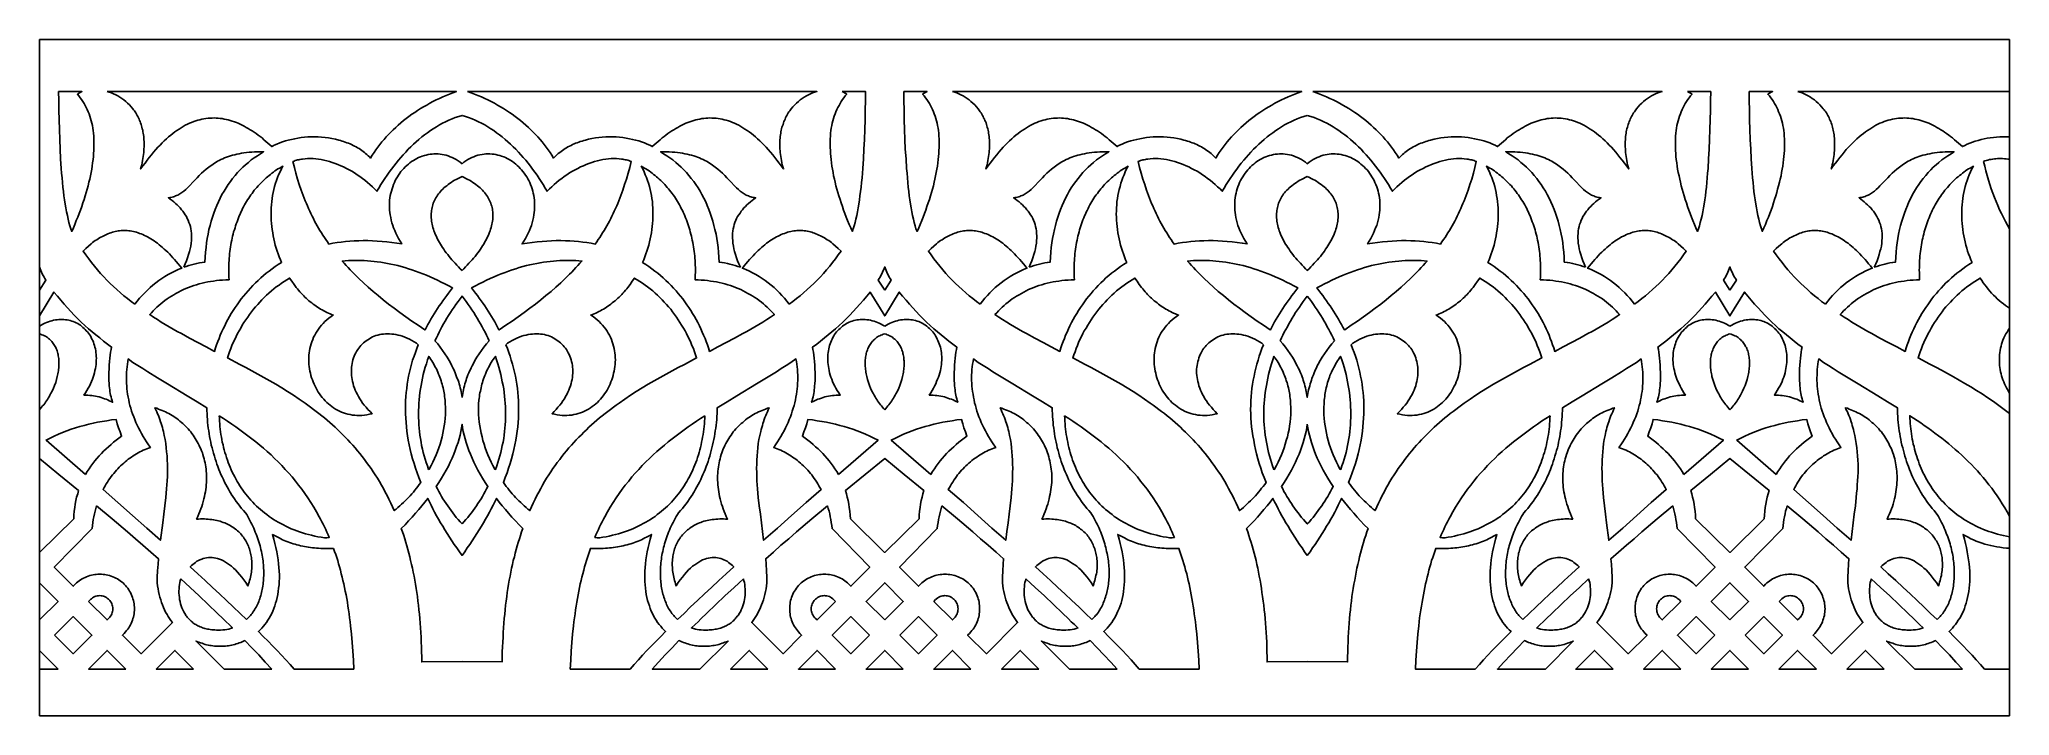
# Model space of a CAD drawing. Extents: x -53 to 63, y 97 to 137.
import ezdxf

# ---------------------------------------------------------------- set-up
doc = ezdxf.new("R2010")
doc.units = 0
doc.header["$MEASUREMENT"] = 0
doc.layers.get('0').update_dxf_attribs({"linetype": 'CONTINUOUS'})
doc.layers.add('LAYER_1', color=18, linetype='CONTINUOUS')

msp = doc.modelspace()

# ---------------------------------------------------------------- linework, layer by layer
for p, q in [((-53.04, 136.79), (-53.04, 96.79)), ((63.41, 136.79), (63.41, 96.79))]:
    msp.add_line(p, q)
at = {"layer": 'LAYER_1'}
for points in [[(63.41, 136.79), (-31.26, 136.79), (-53.04, 136.79)], [(-53.04, 96.79), (-31.26, 96.79), (63.41, 96.79)]]:
    msp.add_lwpolyline(points, dxfattribs=at)
for points in [[(-51.91, 133.71), (-50.53, 133.71), (-50.6, 133.68), (-50.68, 133.64), (-50.74, 133.6), (-50.8, 133.55), (-50.72, 133.45), (-50.63, 133.34), (-50.55, 133.23), (-50.48, 133.12), (-50.4, 133), (-50.34, 132.88), (-50.28, 132.76), (-50.22, 132.64), (-50.16, 132.51), (-50.11, 132.38), (-50.06, 132.25), (-50.02, 132.11), (-49.98, 131.98), (-49.95, 131.84), (-49.91, 131.69), (-49.89, 131.55), (-49.86, 131.4), (-49.85, 131.24), (-49.83, 131.07), (-49.82, 130.91), (-49.82, 130.74), (-49.82, 130.57), (-49.82, 130.39), (-49.83, 130.22), (-49.84, 130.04), (-49.85, 129.86), (-49.87, 129.68), (-49.9, 129.49), (-49.92, 129.3), (-49.95, 129.11), (-49.99, 128.92), (-50.03, 128.73), (-50.07, 128.53), (-50.12, 128.34), (-50.16, 128.14), (-50.22, 127.94), (-50.28, 127.73), (-50.34, 127.53), (-50.4, 127.32), (-50.47, 127.12), (-50.54, 126.91), (-50.61, 126.7), (-50.69, 126.49), (-50.77, 126.28), (-50.86, 126.07), (-50.94, 125.85), (-51.03, 125.64), (-51.13, 125.43), (-51.19, 125.59), (-51.24, 125.77), (-51.3, 125.96), (-51.34, 126.16), (-51.39, 126.37), (-51.44, 126.59), (-51.48, 126.82), (-51.52, 127.05), (-51.55, 127.3), (-51.59, 127.54), (-51.62, 127.8), (-51.65, 128.06), (-51.68, 128.33), (-51.7, 128.6), (-51.73, 128.87), (-51.75, 129.15), (-51.79, 129.72), (-51.82, 130.3), (-51.84, 130.88), (-51.86, 131.46), (-51.88, 132.04), (-51.89, 132.61), (-51.9, 133.17)], [(-49.03, 133.71), (-28.39, 133.71), (-28.6, 133.64), (-28.8, 133.56), (-29, 133.48), (-29.2, 133.39), (-29.4, 133.3), (-29.59, 133.21), (-29.78, 133.11), (-29.97, 133.02), (-30.15, 132.91), (-30.34, 132.81), (-30.52, 132.7), (-30.69, 132.59), (-30.86, 132.47), (-31.03, 132.36), (-31.2, 132.24), (-31.36, 132.11), (-31.52, 131.99), (-31.68, 131.86), (-31.83, 131.72), (-31.98, 131.59), (-32.13, 131.45), (-32.27, 131.31), (-32.41, 131.17), (-32.54, 131.02), (-32.67, 130.88), (-32.8, 130.73), (-32.92, 130.57), (-33.04, 130.42), (-33.15, 130.26), (-33.26, 130.1), (-33.37, 129.94), (-33.47, 129.77), (-33.54, 129.84), (-33.61, 129.91), (-33.68, 129.98), (-33.76, 130.04), (-33.83, 130.1), (-33.91, 130.16), (-33.99, 130.22), (-34.07, 130.28), (-34.15, 130.33), (-34.24, 130.38), (-34.32, 130.43), (-34.41, 130.48), (-34.5, 130.52), (-34.59, 130.57), (-34.68, 130.61), (-34.77, 130.65), (-34.87, 130.68), (-34.96, 130.72), (-35.06, 130.75), (-35.15, 130.78), (-35.25, 130.81), (-35.35, 130.84), (-35.55, 130.89), (-35.75, 130.93), (-35.95, 130.96), (-36.15, 130.99), (-36.36, 131.01), (-36.56, 131.02), (-36.76, 131.02), (-36.97, 131.02), (-37.17, 131.02), (-37.37, 131), (-37.57, 130.98), (-37.76, 130.95), (-37.95, 130.92), (-38.14, 130.88), (-38.33, 130.84), (-38.5, 130.79), (-38.68, 130.73), (-38.84, 130.67), (-39, 130.6), (-39.16, 130.53), (-39.23, 130.49), (-39.3, 130.45), (-39.42, 130.56), (-39.54, 130.66), (-39.65, 130.76), (-39.77, 130.86), (-39.88, 130.96), (-40, 131.05), (-40.12, 131.13), (-40.23, 131.22), (-40.35, 131.3), (-40.47, 131.38), (-40.58, 131.45), (-40.7, 131.52), (-40.82, 131.59), (-40.93, 131.66), (-41.05, 131.72), (-41.17, 131.77), (-41.29, 131.83), (-41.4, 131.87), (-41.52, 131.92), (-41.64, 131.96), (-41.76, 132), (-41.88, 132.03), (-42, 132.06), (-42.12, 132.08), (-42.23, 132.11), (-42.35, 132.12), (-42.47, 132.13), (-42.59, 132.14), (-42.71, 132.15), (-42.83, 132.14), (-42.95, 132.14), (-43.07, 132.13), (-43.2, 132.12), (-43.32, 132.1), (-43.44, 132.07), (-43.56, 132.04), (-43.68, 132.01), (-43.8, 131.97), (-43.92, 131.93), (-44.05, 131.88), (-44.17, 131.83), (-44.29, 131.77), (-44.42, 131.71), (-44.54, 131.64), (-44.66, 131.57), (-44.79, 131.49), (-44.91, 131.41), (-45.03, 131.32), (-45.16, 131.22), (-45.28, 131.12), (-45.41, 131.02), (-45.53, 130.91), (-45.66, 130.79), (-45.78, 130.67), (-45.91, 130.54), (-46.04, 130.41), (-46.16, 130.27), (-46.29, 130.12), (-46.42, 129.97), (-46.55, 129.81), (-46.67, 129.65), (-46.8, 129.48), (-46.93, 129.31), (-47.06, 129.13), (-47.02, 129.25), (-46.99, 129.38), (-46.97, 129.5), (-46.94, 129.63), (-46.92, 129.75), (-46.9, 129.87), (-46.89, 129.98), (-46.87, 130.1), (-46.86, 130.21), (-46.86, 130.32), (-46.85, 130.43), (-46.85, 130.54), (-46.85, 130.64), (-46.85, 130.75), (-46.86, 130.85), (-46.86, 130.95), (-46.87, 131.05), (-46.89, 131.14), (-46.9, 131.24), (-46.92, 131.33), (-46.93, 131.42), (-46.96, 131.51), (-46.98, 131.6), (-47, 131.68), (-47.03, 131.76), (-47.06, 131.85), (-47.09, 131.93), (-47.12, 132), (-47.15, 132.08), (-47.19, 132.16), (-47.22, 132.23), (-47.26, 132.3), (-47.3, 132.37), (-47.34, 132.44), (-47.39, 132.5), (-47.43, 132.57), (-47.48, 132.63), (-47.52, 132.69), (-47.62, 132.81), (-47.72, 132.92), (-47.83, 133.02), (-47.94, 133.12), (-48.05, 133.21), (-48.17, 133.3), (-48.29, 133.38), (-48.41, 133.45), (-48.53, 133.51), (-48.66, 133.57), (-48.78, 133.63), (-48.91, 133.67)], [(-27.73, 133.71), (-7.09, 133.71), (-7.22, 133.67), (-7.34, 133.63), (-7.47, 133.57), (-7.59, 133.51), (-7.71, 133.45), (-7.83, 133.38), (-7.95, 133.3), (-8.07, 133.21), (-8.18, 133.12), (-8.29, 133.02), (-8.4, 132.92), (-8.5, 132.81), (-8.6, 132.69), (-8.65, 132.63), (-8.69, 132.57), (-8.74, 132.5), (-8.78, 132.44), (-8.82, 132.37), (-8.86, 132.3), (-8.9, 132.23), (-8.94, 132.16), (-8.97, 132.08), (-9, 132), (-9.04, 131.93), (-9.07, 131.85), (-9.09, 131.76), (-9.12, 131.68), (-9.15, 131.6), (-9.17, 131.51), (-9.19, 131.42), (-9.21, 131.33), (-9.22, 131.24), (-9.24, 131.14), (-9.25, 131.05), (-9.26, 130.95), (-9.27, 130.85), (-9.27, 130.75), (-9.27, 130.64), (-9.27, 130.54), (-9.27, 130.43), (-9.27, 130.32), (-9.26, 130.21), (-9.25, 130.1), (-9.24, 129.98), (-9.22, 129.87), (-9.2, 129.75), (-9.18, 129.63), (-9.16, 129.5), (-9.13, 129.38), (-9.1, 129.25), (-9.06, 129.13), (-9.19, 129.31), (-9.32, 129.48), (-9.45, 129.65), (-9.58, 129.81), (-9.7, 129.97), (-9.83, 130.12), (-9.96, 130.27), (-10.09, 130.41), (-10.21, 130.54), (-10.34, 130.67), (-10.46, 130.79), (-10.59, 130.91), (-10.71, 131.02), (-10.84, 131.12), (-10.96, 131.22), (-11.09, 131.32), (-11.21, 131.41), (-11.34, 131.49), (-11.46, 131.57), (-11.58, 131.64), (-11.71, 131.71), (-11.83, 131.77), (-11.95, 131.83), (-12.08, 131.88), (-12.2, 131.93), (-12.32, 131.97), (-12.44, 132.01), (-12.56, 132.04), (-12.69, 132.07), (-12.81, 132.1), (-12.93, 132.12), (-13.05, 132.13), (-13.17, 132.14), (-13.29, 132.14), (-13.41, 132.15), (-13.53, 132.14), (-13.65, 132.13), (-13.77, 132.12), (-13.89, 132.11), (-14.01, 132.08), (-14.13, 132.06), (-14.25, 132.03), (-14.36, 132), (-14.48, 131.96), (-14.6, 131.92), (-14.72, 131.87), (-14.84, 131.83), (-14.95, 131.77), (-15.07, 131.72), (-15.19, 131.66), (-15.31, 131.59), (-15.42, 131.52), (-15.54, 131.45), (-15.66, 131.38), (-15.77, 131.3), (-15.89, 131.22), (-16.01, 131.13), (-16.12, 131.05), (-16.24, 130.96), (-16.36, 130.86), (-16.47, 130.76), (-16.59, 130.66), (-16.7, 130.56), (-16.82, 130.45), (-16.89, 130.49), (-16.96, 130.53), (-17.12, 130.6), (-17.28, 130.67), (-17.45, 130.73), (-17.62, 130.79), (-17.8, 130.84), (-17.98, 130.88), (-18.17, 130.92), (-18.36, 130.95), (-18.55, 130.98), (-18.75, 131), (-18.95, 131.02), (-19.15, 131.02), (-19.36, 131.02), (-19.56, 131.02), (-19.77, 131.01), (-19.97, 130.99), (-20.17, 130.96), (-20.38, 130.93), (-20.58, 130.89), (-20.77, 130.84), (-20.87, 130.81), (-20.97, 130.78), (-21.07, 130.75), (-21.16, 130.72), (-21.26, 130.68), (-21.35, 130.65), (-21.44, 130.61), (-21.53, 130.57), (-21.62, 130.52), (-21.71, 130.48), (-21.8, 130.43), (-21.88, 130.38), (-21.97, 130.33), (-22.05, 130.28), (-22.13, 130.22), (-22.21, 130.16), (-22.29, 130.1), (-22.37, 130.04), (-22.44, 129.98), (-22.51, 129.91), (-22.58, 129.84), (-22.65, 129.77), (-22.75, 129.94), (-22.86, 130.1), (-22.97, 130.26), (-23.08, 130.42), (-23.2, 130.57), (-23.32, 130.73), (-23.45, 130.88), (-23.58, 131.02), (-23.71, 131.17), (-23.85, 131.31), (-23.99, 131.45), (-24.14, 131.59), (-24.29, 131.72), (-24.44, 131.86), (-24.6, 131.99), (-24.76, 132.11), (-24.92, 132.24), (-25.09, 132.36), (-25.26, 132.47), (-25.43, 132.59), (-25.61, 132.7), (-25.79, 132.81), (-25.97, 132.91), (-26.15, 133.02), (-26.34, 133.11), (-26.53, 133.21), (-26.72, 133.3), (-26.92, 133.39), (-27.12, 133.48), (-27.32, 133.56), (-27.52, 133.64)], [(-5.6, 133.71), (-4.21, 133.71), (-4.22, 133.17), (-4.23, 132.61), (-4.24, 132.04), (-4.26, 131.46), (-4.28, 130.88), (-4.31, 130.3), (-4.34, 129.72), (-4.38, 129.15), (-4.4, 128.87), (-4.42, 128.6), (-4.45, 128.33), (-4.47, 128.06), (-4.5, 127.8), (-4.54, 127.54), (-4.57, 127.3), (-4.61, 127.05), (-4.65, 126.82), (-4.69, 126.59), (-4.73, 126.37), (-4.78, 126.16), (-4.83, 125.96), (-4.88, 125.77), (-4.94, 125.59), (-4.99, 125.43), (-5.09, 125.64), (-5.18, 125.85), (-5.27, 126.07), (-5.35, 126.28), (-5.43, 126.49), (-5.51, 126.7), (-5.58, 126.91), (-5.66, 127.12), (-5.72, 127.32), (-5.79, 127.53), (-5.85, 127.73), (-5.9, 127.94), (-5.96, 128.14), (-6.01, 128.34), (-6.05, 128.53), (-6.1, 128.73), (-6.13, 128.92), (-6.17, 129.11), (-6.2, 129.3), (-6.23, 129.49), (-6.25, 129.68), (-6.27, 129.86), (-6.28, 130.04), (-6.29, 130.22), (-6.3, 130.39), (-6.31, 130.57), (-6.3, 130.74), (-6.3, 130.91), (-6.29, 131.07), (-6.28, 131.24), (-6.26, 131.4), (-6.24, 131.55), (-6.21, 131.69), (-6.18, 131.84), (-6.14, 131.98), (-6.1, 132.11), (-6.06, 132.25), (-6.01, 132.38), (-5.96, 132.51), (-5.91, 132.64), (-5.85, 132.76), (-5.78, 132.88), (-5.72, 133), (-5.65, 133.12), (-5.57, 133.23), (-5.49, 133.34), (-5.41, 133.45), (-5.32, 133.55), (-5.38, 133.6), (-5.45, 133.64), (-5.52, 133.68)], [(-1.95, 133.71), (-0.57, 133.71), (-0.64, 133.68), (-0.71, 133.64), (-0.78, 133.6), (-0.84, 133.55), (-0.75, 133.45), (-0.67, 133.34), (-0.59, 133.23), (-0.51, 133.12), (-0.44, 133), (-0.38, 132.88), (-0.31, 132.76), (-0.25, 132.64), (-0.2, 132.51), (-0.15, 132.38), (-0.1, 132.25), (-0.06, 132.11), (-0.02, 131.98), (0.02, 131.84), (0.05, 131.69), (0.08, 131.55), (0.1, 131.4), (0.12, 131.24), (0.13, 131.07), (0.14, 130.91), (0.14, 130.74), (0.14, 130.57), (0.14, 130.39), (0.13, 130.22), (0.12, 130.04), (0.11, 129.86), (0.09, 129.68), (0.07, 129.49), (0.04, 129.3), (0.01, 129.11), (-0.03, 128.92), (-0.07, 128.73), (-0.11, 128.53), (-0.15, 128.34), (-0.2, 128.14), (-0.26, 127.94), (-0.31, 127.73), (-0.37, 127.53), (-0.44, 127.32), (-0.51, 127.12), (-0.58, 126.91), (-0.65, 126.7), (-0.73, 126.49), (-0.81, 126.28), (-0.89, 126.07), (-0.98, 125.85), (-1.07, 125.64), (-1.17, 125.43), (-1.23, 125.59), (-1.28, 125.77), (-1.33, 125.96), (-1.38, 126.16), (-1.43, 126.37), (-1.47, 126.59), (-1.52, 126.82), (-1.55, 127.05), (-1.59, 127.3), (-1.63, 127.54), (-1.66, 127.8), (-1.69, 128.06), (-1.71, 128.33), (-1.74, 128.6), (-1.76, 128.87), (-1.79, 129.15), (-1.82, 129.72), (-1.86, 130.3), (-1.88, 130.88), (-1.9, 131.46), (-1.92, 132.04), (-1.93, 132.61), (-1.94, 133.17)], [(0.93, 133.71), (21.57, 133.71), (21.36, 133.64), (21.16, 133.56), (20.96, 133.48), (20.76, 133.39), (20.56, 133.3), (20.37, 133.21), (20.18, 133.11), (19.99, 133.02), (19.81, 132.91), (19.62, 132.81), (19.45, 132.7), (19.27, 132.59), (19.1, 132.47), (18.93, 132.36), (18.76, 132.24), (18.6, 132.11), (18.44, 131.99), (18.28, 131.86), (18.13, 131.72), (17.98, 131.59), (17.83, 131.45), (17.69, 131.31), (17.55, 131.17), (17.42, 131.02), (17.29, 130.88), (17.16, 130.73), (17.04, 130.57), (16.92, 130.42), (16.81, 130.26), (16.7, 130.1), (16.59, 129.94), (16.49, 129.77), (16.42, 129.84), (16.35, 129.91), (16.28, 129.98), (16.21, 130.04), (16.13, 130.1), (16.05, 130.16), (15.97, 130.22), (15.89, 130.28), (15.81, 130.33), (15.72, 130.38), (15.64, 130.43), (15.55, 130.48), (15.46, 130.52), (15.37, 130.57), (15.28, 130.61), (15.19, 130.65), (15.1, 130.68), (15, 130.72), (14.91, 130.75), (14.81, 130.78), (14.71, 130.81), (14.61, 130.84), (14.42, 130.89), (14.22, 130.93), (14.01, 130.96), (13.81, 130.99), (13.61, 131.01), (13.4, 131.02), (13.2, 131.02), (12.99, 131.02), (12.79, 131.02), (12.59, 131), (12.39, 130.98), (12.2, 130.95), (12.01, 130.92), (11.82, 130.88), (11.64, 130.84), (11.46, 130.79), (11.28, 130.73), (11.12, 130.67), (10.96, 130.6), (10.8, 130.53), (10.73, 130.49), (10.66, 130.45), (10.54, 130.56), (10.43, 130.66), (10.31, 130.76), (10.19, 130.86), (10.08, 130.96), (9.96, 131.05), (9.85, 131.13), (9.73, 131.22), (9.61, 131.3), (9.5, 131.38), (9.38, 131.45), (9.26, 131.52), (9.15, 131.59), (9.03, 131.66), (8.91, 131.72), (8.79, 131.77), (8.68, 131.83), (8.56, 131.87), (8.44, 131.92), (8.32, 131.96), (8.2, 132), (8.08, 132.03), (7.97, 132.06), (7.85, 132.08), (7.73, 132.11), (7.61, 132.12), (7.49, 132.13), (7.37, 132.14), (7.25, 132.15), (7.13, 132.14), (7.01, 132.14), (6.89, 132.13), (6.77, 132.12), (6.65, 132.1), (6.52, 132.07), (6.4, 132.04), (6.28, 132.01), (6.16, 131.97), (6.04, 131.93), (5.92, 131.88), (5.79, 131.83), (5.67, 131.77), (5.55, 131.71), (5.42, 131.64), (5.3, 131.57), (5.18, 131.49), (5.05, 131.41), (4.93, 131.32), (4.8, 131.22), (4.68, 131.12), (4.55, 131.02), (4.43, 130.91), (4.3, 130.79), (4.18, 130.67), (4.05, 130.54), (3.92, 130.41), (3.8, 130.27), (3.67, 130.12), (3.54, 129.97), (3.42, 129.81), (3.29, 129.65), (3.16, 129.48), (3.03, 129.31), (2.9, 129.13), (2.94, 129.25), (2.97, 129.38), (2.99, 129.5), (3.02, 129.63), (3.04, 129.75), (3.06, 129.87), (3.07, 129.98), (3.09, 130.1), (3.1, 130.21), (3.11, 130.32), (3.11, 130.43), (3.11, 130.54), (3.11, 130.64), (3.11, 130.75), (3.11, 130.85), (3.1, 130.95), (3.09, 131.05), (3.08, 131.14), (3.06, 131.24), (3.05, 131.33), (3.03, 131.42), (3.01, 131.51), (2.98, 131.6), (2.96, 131.68), (2.93, 131.76), (2.91, 131.85), (2.87, 131.93), (2.84, 132), (2.81, 132.08), (2.77, 132.16), (2.74, 132.23), (2.7, 132.3), (2.66, 132.37), (2.62, 132.44), (2.57, 132.5), (2.53, 132.57), (2.48, 132.63), (2.44, 132.69), (2.34, 132.81), (2.24, 132.92), (2.13, 133.02), (2.02, 133.12), (1.91, 133.21), (1.79, 133.3), (1.67, 133.38), (1.55, 133.45), (1.43, 133.51), (1.31, 133.57), (1.18, 133.63), (1.06, 133.67)], [(22.23, 133.71), (42.87, 133.71), (42.74, 133.67), (42.62, 133.63), (42.49, 133.57), (42.37, 133.51), (42.25, 133.45), (42.13, 133.38), (42.01, 133.3), (41.89, 133.21), (41.78, 133.12), (41.67, 133.02), (41.56, 132.92), (41.46, 132.81), (41.36, 132.69), (41.32, 132.63), (41.27, 132.57), (41.23, 132.5), (41.18, 132.44), (41.14, 132.37), (41.1, 132.3), (41.06, 132.23), (41.03, 132.16), (40.99, 132.08), (40.96, 132), (40.93, 131.93), (40.9, 131.85), (40.87, 131.76), (40.84, 131.68), (40.82, 131.6), (40.79, 131.51), (40.77, 131.42), (40.75, 131.33), (40.74, 131.24), (40.72, 131.14), (40.71, 131.05), (40.7, 130.95), (40.7, 130.85), (40.69, 130.75), (40.69, 130.64), (40.69, 130.54), (40.69, 130.43), (40.7, 130.32), (40.7, 130.21), (40.71, 130.1), (40.73, 129.98), (40.74, 129.87), (40.76, 129.75), (40.78, 129.63), (40.81, 129.5), (40.83, 129.38), (40.86, 129.25), (40.9, 129.13), (40.77, 129.31), (40.64, 129.48), (40.51, 129.65), (40.38, 129.81), (40.26, 129.97), (40.13, 130.12), (40, 130.27), (39.88, 130.41), (39.75, 130.54), (39.62, 130.67), (39.5, 130.79), (39.37, 130.91), (39.25, 131.02), (39.12, 131.12), (39, 131.22), (38.87, 131.32), (38.75, 131.41), (38.62, 131.49), (38.5, 131.57), (38.38, 131.64), (38.25, 131.71), (38.13, 131.77), (38.01, 131.83), (37.89, 131.88), (37.76, 131.93), (37.64, 131.97), (37.52, 132.01), (37.4, 132.04), (37.28, 132.07), (37.16, 132.1), (37.03, 132.12), (36.91, 132.13), (36.79, 132.14), (36.67, 132.14), (36.55, 132.15), (36.43, 132.14), (36.31, 132.13), (36.19, 132.12), (36.07, 132.11), (35.95, 132.08), (35.84, 132.06), (35.72, 132.03), (35.6, 132), (35.48, 131.96), (35.36, 131.92), (35.24, 131.87), (35.13, 131.83), (35.01, 131.77), (34.89, 131.72), (34.77, 131.66), (34.66, 131.59), (34.54, 131.52), (34.42, 131.45), (34.3, 131.38), (34.19, 131.3), (34.07, 131.22), (33.95, 131.13), (33.84, 131.05), (33.72, 130.96), (33.61, 130.86), (33.49, 130.76), (33.37, 130.66), (33.26, 130.56), (33.14, 130.45), (33.07, 130.49), (33, 130.53), (32.84, 130.6), (32.68, 130.67), (32.52, 130.73), (32.34, 130.79), (32.17, 130.84), (31.98, 130.88), (31.79, 130.92), (31.6, 130.95), (31.41, 130.98), (31.21, 131), (31.01, 131.02), (30.81, 131.02), (30.6, 131.02), (30.4, 131.02), (30.2, 131.01), (29.99, 130.99), (29.79, 130.96), (29.59, 130.93), (29.39, 130.89), (29.19, 130.84), (29.09, 130.81), (28.99, 130.78), (28.9, 130.75), (28.8, 130.72), (28.71, 130.68), (28.61, 130.65), (28.52, 130.61), (28.43, 130.57), (28.34, 130.52), (28.25, 130.48), (28.16, 130.43), (28.08, 130.38), (27.99, 130.33), (27.91, 130.28), (27.83, 130.22), (27.75, 130.16), (27.67, 130.1), (27.6, 130.04), (27.52, 129.98), (27.45, 129.91), (27.38, 129.84), (27.31, 129.77), (27.21, 129.94), (27.1, 130.1), (26.99, 130.26), (26.88, 130.42), (26.76, 130.57), (26.64, 130.73), (26.51, 130.88), (26.38, 131.02), (26.25, 131.17), (26.11, 131.31), (25.97, 131.45), (25.82, 131.59), (25.67, 131.72), (25.52, 131.86), (25.36, 131.99), (25.2, 132.11), (25.04, 132.24), (24.87, 132.36), (24.7, 132.47), (24.53, 132.59), (24.35, 132.7), (24.18, 132.81), (23.99, 132.91), (23.81, 133.02), (23.62, 133.11), (23.43, 133.21), (23.24, 133.3), (23.04, 133.39), (22.84, 133.48), (22.64, 133.56), (22.44, 133.64)], [(44.37, 133.71), (45.75, 133.71), (45.74, 133.17), (45.73, 132.61), (45.72, 132.04), (45.7, 131.46), (45.68, 130.88), (45.66, 130.3), (45.62, 129.72), (45.59, 129.15), (45.56, 128.87), (45.54, 128.6), (45.52, 128.33), (45.49, 128.06), (45.46, 127.8), (45.43, 127.54), (45.39, 127.3), (45.36, 127.05), (45.32, 126.82), (45.28, 126.59), (45.23, 126.37), (45.18, 126.16), (45.13, 125.96), (45.08, 125.77), (45.03, 125.59), (44.97, 125.43), (44.87, 125.64), (44.78, 125.85), (44.69, 126.07), (44.61, 126.28), (44.53, 126.49), (44.45, 126.7), (44.38, 126.91), (44.31, 127.12), (44.24, 127.32), (44.17, 127.53), (44.11, 127.73), (44.06, 127.94), (44, 128.14), (43.95, 128.34), (43.91, 128.53), (43.87, 128.73), (43.83, 128.92), (43.79, 129.11), (43.76, 129.3), (43.74, 129.49), (43.71, 129.68), (43.69, 129.86), (43.68, 130.04), (43.67, 130.22), (43.66, 130.39), (43.66, 130.57), (43.66, 130.74), (43.66, 130.91), (43.67, 131.07), (43.68, 131.24), (43.7, 131.4), (43.72, 131.55), (43.75, 131.69), (43.79, 131.84), (43.82, 131.98), (43.86, 132.11), (43.9, 132.25), (43.95, 132.38), (44, 132.51), (44.06, 132.64), (44.11, 132.76), (44.18, 132.88), (44.24, 133), (44.31, 133.12), (44.39, 133.23), (44.47, 133.34), (44.55, 133.45), (44.64, 133.55), (44.58, 133.6), (44.51, 133.64), (44.44, 133.68)], [(48.01, 133.71), (49.4, 133.71), (49.32, 133.68), (49.25, 133.64), (49.18, 133.6), (49.12, 133.55), (49.21, 133.45), (49.29, 133.34), (49.37, 133.23), (49.45, 133.12), (49.52, 133), (49.59, 132.88), (49.65, 132.76), (49.71, 132.64), (49.76, 132.51), (49.81, 132.38), (49.86, 132.25), (49.9, 132.11), (49.94, 131.98), (49.98, 131.84), (50.01, 131.69), (50.04, 131.55), (50.06, 131.4), (50.08, 131.24), (50.09, 131.07), (50.1, 130.91), (50.11, 130.74), (50.11, 130.57), (50.1, 130.39), (50.1, 130.22), (50.08, 130.04), (50.07, 129.86), (50.05, 129.68), (50.03, 129.49), (50, 129.3), (49.97, 129.11), (49.93, 128.92), (49.9, 128.73), (49.85, 128.53), (49.81, 128.34), (49.76, 128.14), (49.7, 127.94), (49.65, 127.73), (49.59, 127.53), (49.52, 127.32), (49.46, 127.12), (49.39, 126.91), (49.31, 126.7), (49.23, 126.49), (49.15, 126.28), (49.07, 126.07), (48.98, 125.85), (48.89, 125.64), (48.79, 125.43), (48.74, 125.59), (48.68, 125.77), (48.63, 125.96), (48.58, 126.16), (48.53, 126.37), (48.49, 126.59), (48.45, 126.82), (48.41, 127.05), (48.37, 127.3), (48.34, 127.54), (48.3, 127.8), (48.27, 128.06), (48.25, 128.33), (48.22, 128.6), (48.2, 128.87), (48.18, 129.15), (48.14, 129.72), (48.11, 130.3), (48.08, 130.88), (48.06, 131.46), (48.04, 132.04), (48.03, 132.61), (48.02, 133.17)], [(50.89, 133.71), (63.41, 133.71), (63.41, 131.02), (63.22, 131.02), (63.02, 131.02), (62.83, 131.02), (62.64, 131.01), (62.45, 130.99), (62.26, 130.97), (62.08, 130.94), (61.9, 130.91), (61.72, 130.87), (61.55, 130.82), (61.38, 130.77), (61.21, 130.72), (61.06, 130.66), (60.9, 130.59), (60.76, 130.52), (60.62, 130.45), (60.5, 130.56), (60.39, 130.66), (60.27, 130.76), (60.16, 130.86), (60.04, 130.96), (59.92, 131.05), (59.81, 131.13), (59.69, 131.22), (59.57, 131.3), (59.46, 131.38), (59.34, 131.45), (59.22, 131.52), (59.11, 131.59), (58.99, 131.66), (58.87, 131.72), (58.75, 131.77), (58.64, 131.83), (58.52, 131.87), (58.4, 131.92), (58.28, 131.96), (58.16, 132), (58.05, 132.03), (57.93, 132.06), (57.81, 132.08), (57.69, 132.11), (57.57, 132.12), (57.45, 132.13), (57.33, 132.14), (57.21, 132.15), (57.09, 132.14), (56.97, 132.14), (56.85, 132.13), (56.73, 132.12), (56.61, 132.1), (56.49, 132.07), (56.36, 132.04), (56.24, 132.01), (56.12, 131.97), (56, 131.93), (55.88, 131.88), (55.75, 131.83), (55.63, 131.77), (55.51, 131.71), (55.38, 131.64), (55.26, 131.57), (55.14, 131.49), (55.01, 131.41), (54.89, 131.32), (54.77, 131.22), (54.64, 131.12), (54.52, 131.02), (54.39, 130.91), (54.26, 130.79), (54.14, 130.67), (54.01, 130.54), (53.89, 130.41), (53.76, 130.27), (53.63, 130.12), (53.51, 129.97), (53.38, 129.81), (53.25, 129.65), (53.12, 129.48), (52.99, 129.31), (52.87, 129.13), (52.9, 129.25), (52.93, 129.38), (52.96, 129.5), (52.98, 129.63), (53, 129.75), (53.02, 129.87), (53.04, 129.98), (53.05, 130.1), (53.06, 130.21), (53.07, 130.32), (53.07, 130.43), (53.07, 130.54), (53.07, 130.64), (53.07, 130.75), (53.07, 130.85), (53.06, 130.95), (53.05, 131.05), (53.04, 131.14), (53.02, 131.24), (53.01, 131.33), (52.99, 131.42), (52.97, 131.51), (52.95, 131.6), (52.92, 131.68), (52.9, 131.76), (52.87, 131.85), (52.84, 131.93), (52.8, 132), (52.77, 132.08), (52.74, 132.16), (52.7, 132.23), (52.66, 132.3), (52.62, 132.37), (52.58, 132.44), (52.54, 132.5), (52.49, 132.57), (52.45, 132.63), (52.4, 132.69), (52.3, 132.81), (52.2, 132.92), (52.09, 133.02), (51.98, 133.12), (51.87, 133.21), (51.75, 133.3), (51.64, 133.38), (51.51, 133.45), (51.39, 133.51), (51.27, 133.57), (51.14, 133.63), (51.02, 133.67)], [(-28.06, 129.44), (-27.95, 129.53), (-27.83, 129.61), (-27.72, 129.68), (-27.6, 129.74), (-27.48, 129.8), (-27.36, 129.85), (-27.24, 129.9), (-27.12, 129.94), (-27, 129.97), (-26.88, 129.99), (-26.76, 130.01), (-26.65, 130.02), (-26.53, 130.02), (-26.41, 130.02), (-26.29, 130.01), (-26.17, 130), (-26.06, 129.98), (-25.94, 129.95), (-25.83, 129.92), (-25.72, 129.89), (-25.6, 129.85), (-25.5, 129.8), (-25.39, 129.75), (-25.28, 129.69), (-25.18, 129.63), (-25.08, 129.56), (-24.98, 129.49), (-24.89, 129.42), (-24.8, 129.34), (-24.71, 129.25), (-24.62, 129.16), (-24.54, 129.07), (-24.46, 128.97), (-24.38, 128.87), (-24.31, 128.77), (-24.24, 128.66), (-24.17, 128.55), (-24.11, 128.44), (-24.06, 128.32), (-24.01, 128.2), (-23.96, 128.08), (-23.92, 127.95), (-23.88, 127.82), (-23.85, 127.69), (-23.82, 127.56), (-23.8, 127.42), (-23.78, 127.28), (-23.77, 127.14), (-23.77, 127), (-23.77, 126.85), (-23.78, 126.7), (-23.79, 126.56), (-23.81, 126.41), (-23.84, 126.26), (-23.87, 126.1), (-23.91, 125.95), (-23.96, 125.79), (-24.02, 125.64), (-24.08, 125.48), (-24.15, 125.33), (-24.23, 125.17), (-24.31, 125.01), (-24.4, 124.85), (-24.51, 124.69), (-24.21, 124.74), (-23.91, 124.78), (-23.62, 124.82), (-23.33, 124.84), (-23.05, 124.86), (-22.77, 124.88), (-22.49, 124.89), (-22.22, 124.89), (-21.95, 124.88), (-21.69, 124.87), (-21.43, 124.85), (-21.18, 124.83), (-20.92, 124.8), (-20.68, 124.77), (-20.43, 124.73), (-20.2, 124.68), (-20.19, 124.68), (-20.1, 124.81), (-20.01, 124.95), (-19.92, 125.08), (-19.83, 125.22), (-19.75, 125.35), (-19.66, 125.49), (-19.58, 125.63), (-19.5, 125.77), (-19.42, 125.91), (-19.35, 126.05), (-19.27, 126.2), (-19.2, 126.34), (-19.13, 126.49), (-19.06, 126.64), (-18.99, 126.79), (-18.92, 126.94), (-18.86, 127.09), (-18.79, 127.24), (-18.73, 127.4), (-18.67, 127.55), (-18.61, 127.71), (-18.56, 127.87), (-18.45, 128.2), (-18.34, 128.53), (-18.25, 128.87), (-18.15, 129.21), (-18.07, 129.57), (-18.13, 129.59), (-18.2, 129.62), (-18.27, 129.64), (-18.34, 129.66), (-18.41, 129.67), (-18.49, 129.69), (-18.56, 129.7), (-18.63, 129.71), (-18.78, 129.73), (-18.94, 129.74), (-19.09, 129.74), (-19.25, 129.74), (-19.41, 129.72), (-19.57, 129.7), (-19.73, 129.68), (-19.9, 129.65), (-20.06, 129.61), (-20.23, 129.56), (-20.39, 129.51), (-20.56, 129.45), (-20.72, 129.39), (-20.89, 129.32), (-21.06, 129.25), (-21.22, 129.16), (-21.38, 129.08), (-21.54, 128.99), (-21.7, 128.89), (-21.86, 128.79), (-22.02, 128.68), (-22.17, 128.57), (-22.32, 128.46), (-22.47, 128.33), (-22.62, 128.21), (-22.76, 128.08), (-22.9, 127.95), (-23.03, 127.81), (-23.14, 128), (-23.26, 128.2), (-23.38, 128.38), (-23.5, 128.57), (-23.63, 128.76), (-23.76, 128.94), (-23.89, 129.12), (-24.02, 129.3), (-24.16, 129.47), (-24.3, 129.64), (-24.44, 129.81), (-24.59, 129.97), (-24.73, 130.13), (-24.88, 130.29), (-25.04, 130.44), (-25.19, 130.59), (-25.35, 130.74), (-25.51, 130.88), (-25.68, 131.02), (-25.85, 131.15), (-26.02, 131.27), (-26.19, 131.4), (-26.36, 131.51), (-26.54, 131.62), (-26.72, 131.73), (-26.91, 131.83), (-27.09, 131.92), (-27.28, 132.01), (-27.47, 132.09), (-27.67, 132.17), (-27.86, 132.24), (-28.06, 132.3), (-28.26, 132.24), (-28.46, 132.17), (-28.65, 132.09), (-28.84, 132.01), (-29.03, 131.92), (-29.22, 131.83), (-29.4, 131.73), (-29.58, 131.62), (-29.76, 131.51), (-29.93, 131.4), (-30.11, 131.27), (-30.28, 131.15), (-30.44, 131.02), (-30.61, 130.88), (-30.77, 130.74), (-30.93, 130.59), (-31.08, 130.44), (-31.24, 130.29), (-31.39, 130.13), (-31.54, 129.97), (-31.68, 129.81), (-31.82, 129.64), (-31.96, 129.47), (-32.1, 129.3), (-32.23, 129.12), (-32.37, 128.94), (-32.49, 128.76), (-32.62, 128.57), (-32.74, 128.38), (-32.86, 128.2), (-32.98, 128), (-33.09, 127.81), (-33.23, 127.95), (-33.36, 128.08), (-33.51, 128.21), (-33.65, 128.33), (-33.8, 128.46), (-33.95, 128.57), (-34.1, 128.68), (-34.26, 128.79), (-34.42, 128.89), (-34.58, 128.99), (-34.74, 129.08), (-34.9, 129.16), (-35.07, 129.25), (-35.23, 129.32), (-35.4, 129.39), (-35.56, 129.45), (-35.73, 129.51), (-35.9, 129.56), (-36.06, 129.61), (-36.23, 129.65), (-36.39, 129.68), (-36.55, 129.7), (-36.71, 129.72), (-36.87, 129.74), (-37.03, 129.74), (-37.19, 129.74), (-37.34, 129.73), (-37.49, 129.71), (-37.56, 129.7), (-37.64, 129.69), (-37.71, 129.67), (-37.78, 129.66), (-37.85, 129.64), (-37.92, 129.62), (-37.99, 129.59), (-38.06, 129.57), (-37.97, 129.21), (-37.88, 128.87), (-37.78, 128.53), (-37.68, 128.2), (-37.57, 127.87), (-37.51, 127.71), (-37.45, 127.55), (-37.39, 127.4), (-37.33, 127.24), (-37.26, 127.09), (-37.2, 126.94), (-37.13, 126.79), (-37.06, 126.64), (-36.99, 126.49), (-36.92, 126.34), (-36.85, 126.2), (-36.78, 126.05), (-36.7, 125.91), (-36.62, 125.77), (-36.54, 125.63), (-36.46, 125.49), (-36.37, 125.35), (-36.29, 125.22), (-36.2, 125.08), (-36.11, 124.95), (-36.02, 124.81), (-35.93, 124.68), (-35.93, 124.68), (-35.69, 124.73), (-35.44, 124.77), (-35.2, 124.8), (-34.95, 124.83), (-34.69, 124.85), (-34.43, 124.87), (-34.17, 124.88), (-33.9, 124.89), (-33.63, 124.89), (-33.35, 124.88), (-33.08, 124.86), (-32.79, 124.84), (-32.5, 124.82), (-32.21, 124.78), (-31.92, 124.74), (-31.62, 124.69), (-31.72, 124.85), (-31.81, 125.01), (-31.9, 125.17), (-31.97, 125.33), (-32.04, 125.48), (-32.11, 125.64), (-32.16, 125.79), (-32.21, 125.95), (-32.25, 126.1), (-32.28, 126.26), (-32.31, 126.41), (-32.33, 126.56), (-32.34, 126.7), (-32.35, 126.85), (-32.35, 127), (-32.35, 127.14), (-32.34, 127.28), (-32.32, 127.42), (-32.3, 127.56), (-32.27, 127.69), (-32.24, 127.82), (-32.2, 127.95), (-32.16, 128.08), (-32.12, 128.2), (-32.06, 128.32), (-32.01, 128.44), (-31.95, 128.55), (-31.88, 128.66), (-31.81, 128.77), (-31.74, 128.87), (-31.67, 128.97), (-31.59, 129.07), (-31.5, 129.16), (-31.42, 129.25), (-31.33, 129.34), (-31.23, 129.42), (-31.14, 129.49), (-31.04, 129.56), (-30.94, 129.63), (-30.84, 129.69), (-30.73, 129.75), (-30.63, 129.8), (-30.52, 129.85), (-30.41, 129.89), (-30.29, 129.92), (-30.18, 129.95), (-30.07, 129.98), (-29.95, 130), (-29.83, 130.01), (-29.72, 130.02), (-29.6, 130.02), (-29.48, 130.02), (-29.36, 130.01), (-29.24, 129.99), (-29.12, 129.97), (-29, 129.94), (-28.88, 129.9), (-28.76, 129.85), (-28.64, 129.8), (-28.52, 129.74), (-28.41, 129.68), (-28.29, 129.61), (-28.18, 129.53)], [(21.9, 132.3), (22.1, 132.24), (22.3, 132.17), (22.49, 132.09), (22.68, 132.01), (22.87, 131.92), (23.06, 131.83), (23.24, 131.73), (23.42, 131.62), (23.6, 131.51), (23.77, 131.4), (23.95, 131.27), (24.12, 131.15), (24.28, 131.02), (24.45, 130.88), (24.61, 130.74), (24.77, 130.59), (24.92, 130.44), (25.08, 130.29), (25.23, 130.13), (25.38, 129.97), (25.52, 129.81), (25.66, 129.64), (25.8, 129.47), (25.94, 129.3), (26.07, 129.12), (26.21, 128.94), (26.33, 128.76), (26.46, 128.57), (26.58, 128.38), (26.7, 128.2), (26.82, 128), (26.93, 127.81), (27.07, 127.95), (27.2, 128.08), (27.34, 128.21), (27.49, 128.33), (27.64, 128.46), (27.79, 128.57), (27.94, 128.68), (28.1, 128.79), (28.26, 128.89), (28.42, 128.99), (28.58, 129.08), (28.74, 129.16), (28.91, 129.25), (29.07, 129.32), (29.24, 129.39), (29.4, 129.45), (29.57, 129.51), (29.74, 129.56), (29.9, 129.61), (30.07, 129.65), (30.23, 129.68), (30.39, 129.7), (30.55, 129.72), (30.71, 129.74), (30.87, 129.74), (31.03, 129.74), (31.18, 129.73), (31.33, 129.71), (31.4, 129.7), (31.47, 129.69), (31.55, 129.67), (31.62, 129.66), (31.69, 129.64), (31.76, 129.62), (31.83, 129.59), (31.89, 129.57), (31.81, 129.21), (31.72, 128.87), (31.62, 128.53), (31.51, 128.2), (31.4, 127.87), (31.35, 127.71), (31.29, 127.55), (31.23, 127.4), (31.17, 127.24), (31.1, 127.09), (31.04, 126.94), (30.97, 126.79), (30.9, 126.64), (30.83, 126.49), (30.76, 126.34), (30.69, 126.2), (30.61, 126.05), (30.54, 125.91), (30.46, 125.77), (30.38, 125.63), (30.3, 125.49), (30.21, 125.35), (30.13, 125.22), (30.04, 125.08), (29.95, 124.95), (29.86, 124.81), (29.77, 124.68), (29.77, 124.68), (29.53, 124.73), (29.28, 124.77), (29.04, 124.8), (28.79, 124.83), (28.53, 124.85), (28.27, 124.87), (28.01, 124.88), (27.74, 124.89), (27.47, 124.89), (27.19, 124.88), (26.91, 124.86), (26.63, 124.84), (26.34, 124.82), (26.05, 124.78), (25.76, 124.74), (25.46, 124.69), (25.56, 124.85), (25.65, 125.01), (25.74, 125.17), (25.81, 125.33), (25.88, 125.48), (25.94, 125.64), (26, 125.79), (26.05, 125.95), (26.09, 126.1), (26.12, 126.26), (26.15, 126.41), (26.17, 126.56), (26.18, 126.7), (26.19, 126.85), (26.19, 127), (26.19, 127.14), (26.18, 127.28), (26.16, 127.42), (26.14, 127.56), (26.11, 127.69), (26.08, 127.82), (26.04, 127.95), (26, 128.08), (25.95, 128.2), (25.9, 128.32), (25.85, 128.44), (25.79, 128.55), (25.72, 128.66), (25.65, 128.77), (25.58, 128.87), (25.51, 128.97), (25.43, 129.07), (25.34, 129.16), (25.26, 129.25), (25.17, 129.34), (25.07, 129.42), (24.98, 129.49), (24.88, 129.56), (24.78, 129.63), (24.68, 129.69), (24.57, 129.75), (24.47, 129.8), (24.36, 129.85), (24.25, 129.89), (24.13, 129.92), (24.02, 129.95), (23.91, 129.98), (23.79, 130), (23.67, 130.01), (23.55, 130.02), (23.44, 130.02), (23.32, 130.02), (23.2, 130.01), (23.08, 129.99), (22.96, 129.97), (22.84, 129.94), (22.72, 129.9), (22.6, 129.85), (22.48, 129.8), (22.36, 129.74), (22.25, 129.68), (22.13, 129.61), (22.01, 129.53), (21.9, 129.44), (21.79, 129.53), (21.67, 129.61), (21.56, 129.68), (21.44, 129.74), (21.32, 129.8), (21.2, 129.85), (21.08, 129.9), (20.96, 129.94), (20.84, 129.97), (20.72, 129.99), (20.6, 130.01), (20.48, 130.02), (20.37, 130.02), (20.25, 130.02), (20.13, 130.01), (20.01, 130), (19.9, 129.98), (19.78, 129.95), (19.67, 129.92), (19.55, 129.89), (19.44, 129.85), (19.34, 129.8), (19.23, 129.75), (19.12, 129.69), (19.02, 129.63), (18.92, 129.56), (18.82, 129.49), (18.73, 129.42), (18.63, 129.34), (18.54, 129.25), (18.46, 129.16), (18.38, 129.07), (18.3, 128.97), (18.22, 128.87), (18.15, 128.77), (18.08, 128.66), (18.01, 128.55), (17.95, 128.44), (17.9, 128.32), (17.85, 128.2), (17.8, 128.08), (17.76, 127.95), (17.72, 127.82), (17.69, 127.69), (17.66, 127.56), (17.64, 127.42), (17.62, 127.28), (17.61, 127.14), (17.61, 127), (17.61, 126.85), (17.62, 126.7), (17.63, 126.56), (17.65, 126.41), (17.68, 126.26), (17.71, 126.1), (17.75, 125.95), (17.8, 125.79), (17.86, 125.64), (17.92, 125.48), (17.99, 125.33), (18.07, 125.17), (18.15, 125.01), (18.24, 124.85), (18.34, 124.69), (18.05, 124.74), (17.75, 124.78), (17.46, 124.82), (17.17, 124.84), (16.89, 124.86), (16.61, 124.88), (16.33, 124.89), (16.06, 124.89), (15.79, 124.88), (15.53, 124.87), (15.27, 124.85), (15.02, 124.83), (14.76, 124.8), (14.52, 124.77), (14.27, 124.73), (14.03, 124.68), (14.03, 124.68), (13.94, 124.81), (13.85, 124.95), (13.76, 125.08), (13.67, 125.22), (13.59, 125.35), (13.5, 125.49), (13.42, 125.63), (13.34, 125.77), (13.26, 125.91), (13.19, 126.05), (13.11, 126.2), (13.04, 126.34), (12.97, 126.49), (12.9, 126.64), (12.83, 126.79), (12.76, 126.94), (12.7, 127.09), (12.63, 127.24), (12.57, 127.4), (12.51, 127.55), (12.45, 127.71), (12.4, 127.87), (12.29, 128.2), (12.18, 128.53), (12.08, 128.87), (11.99, 129.21), (11.91, 129.57), (11.97, 129.59), (12.04, 129.62), (12.11, 129.64), (12.18, 129.66), (12.25, 129.67), (12.33, 129.69), (12.4, 129.7), (12.47, 129.71), (12.62, 129.73), (12.78, 129.74), (12.93, 129.74), (13.09, 129.74), (13.25, 129.72), (13.41, 129.7), (13.57, 129.68), (13.74, 129.65), (13.9, 129.61), (14.07, 129.56), (14.23, 129.51), (14.4, 129.45), (14.56, 129.39), (14.73, 129.32), (14.89, 129.25), (15.06, 129.16), (15.22, 129.08), (15.38, 128.99), (15.54, 128.89), (15.7, 128.79), (15.86, 128.68), (16.01, 128.57), (16.16, 128.46), (16.31, 128.33), (16.46, 128.21), (16.6, 128.08), (16.74, 127.95), (16.87, 127.81), (16.98, 128), (17.1, 128.2), (17.22, 128.38), (17.34, 128.57), (17.47, 128.76), (17.6, 128.94), (17.73, 129.12), (17.86, 129.3), (18, 129.47), (18.14, 129.64), (18.28, 129.81), (18.42, 129.97), (18.57, 130.13), (18.72, 130.29), (18.88, 130.44), (19.03, 130.59), (19.19, 130.74), (19.35, 130.88), (19.52, 131.02), (19.69, 131.15), (19.86, 131.27), (20.03, 131.4), (20.2, 131.51), (20.38, 131.62), (20.56, 131.73), (20.75, 131.83), (20.93, 131.92), (21.12, 132.01), (21.31, 132.09), (21.5, 132.17), (21.7, 132.24)], [(-38.73, 123.59), (-38.73, 123.59), (-38.92, 123.47), (-39.1, 123.35), (-39.28, 123.22), (-39.46, 123.09), (-39.63, 122.96), (-39.79, 122.82), (-39.96, 122.68), (-40.12, 122.53), (-40.27, 122.39), (-40.42, 122.24), (-40.57, 122.08), (-40.71, 121.92), (-40.85, 121.76), (-40.98, 121.6), (-41.11, 121.44), (-41.24, 121.27), (-41.36, 121.1), (-41.47, 120.93), (-41.59, 120.75), (-41.7, 120.58), (-41.8, 120.4), (-41.9, 120.22), (-42, 120.04), (-42.09, 119.85), (-42.18, 119.67), (-42.27, 119.48), (-42.35, 119.29), (-42.42, 119.11), (-42.5, 118.92), (-42.57, 118.73), (-42.63, 118.54), (-42.69, 118.34), (-43.19, 118.6), (-43.68, 118.86), (-44.17, 119.12), (-44.65, 119.39), (-44.89, 119.52), (-45.13, 119.66), (-45.37, 119.79), (-45.6, 119.93), (-45.84, 120.07), (-46.07, 120.22), (-46.3, 120.36), (-46.52, 120.51), (-46.42, 120.62), (-46.32, 120.73), (-46.21, 120.84), (-46.1, 120.95), (-45.99, 121.05), (-45.87, 121.15), (-45.75, 121.25), (-45.63, 121.34), (-45.5, 121.44), (-45.37, 121.52), (-45.24, 121.61), (-45.1, 121.69), (-44.97, 121.77), (-44.82, 121.85), (-44.68, 121.92), (-44.53, 121.99), (-44.39, 122.05), (-44.23, 122.12), (-44.08, 122.17), (-43.92, 122.23), (-43.76, 122.28), (-43.6, 122.33), (-43.43, 122.37), (-43.26, 122.41), (-43.09, 122.45), (-42.92, 122.48), (-42.75, 122.5), (-42.57, 122.53), (-42.39, 122.55), (-42.21, 122.56), (-42.02, 122.57), (-41.83, 122.58), (-41.84, 122.72), (-41.85, 122.87), (-41.85, 123.01), (-41.85, 123.15), (-41.85, 123.29), (-41.84, 123.43), (-41.84, 123.57), (-41.83, 123.71), (-41.82, 123.85), (-41.81, 123.98), (-41.8, 124.12), (-41.78, 124.25), (-41.76, 124.39), (-41.74, 124.52), (-41.72, 124.65), (-41.7, 124.78), (-41.67, 124.91), (-41.65, 125.03), (-41.62, 125.16), (-41.59, 125.28), (-41.56, 125.41), (-41.52, 125.53), (-41.48, 125.65), (-41.45, 125.77), (-41.41, 125.89), (-41.36, 126.01), (-41.32, 126.12), (-41.28, 126.24), (-41.23, 126.35), (-41.18, 126.46), (-41.13, 126.57), (-41.08, 126.68), (-41.03, 126.79), (-40.97, 126.89), (-40.91, 127), (-40.86, 127.1), (-40.8, 127.2), (-40.74, 127.3), (-40.67, 127.4), (-40.61, 127.5), (-40.54, 127.59), (-40.47, 127.68), (-40.41, 127.78), (-40.34, 127.87), (-40.26, 127.95), (-40.19, 128.04), (-40.12, 128.13), (-40.04, 128.21), (-39.96, 128.29), (-39.88, 128.37), (-39.8, 128.45), (-39.72, 128.53), (-39.64, 128.6), (-39.56, 128.67), (-39.47, 128.74), (-39.39, 128.81), (-39.3, 128.88), (-39.21, 128.94), (-39.12, 129.01), (-39.03, 129.07), (-38.94, 129.13), (-38.84, 129.18), (-38.75, 129.24), (-38.65, 129.29), (-38.74, 129.13), (-38.82, 128.96), (-38.9, 128.79), (-38.96, 128.62), (-39.03, 128.45), (-39.08, 128.28), (-39.14, 128.1), (-39.18, 127.92), (-39.22, 127.74), (-39.26, 127.56), (-39.28, 127.38), (-39.31, 127.2), (-39.33, 127.01), (-39.34, 126.83), (-39.35, 126.65), (-39.35, 126.46), (-39.34, 126.28), (-39.34, 126.09), (-39.32, 125.91), (-39.31, 125.72), (-39.28, 125.54), (-39.25, 125.35), (-39.22, 125.17), (-39.19, 124.99), (-39.14, 124.81), (-39.1, 124.63), (-39.05, 124.45), (-38.99, 124.27), (-38.93, 124.1), (-38.87, 123.93), (-38.8, 123.76), (-38.73, 123.59)], [(-44.51, 123.31), (-44.42, 123.51), (-44.35, 123.7), (-44.28, 123.88), (-44.22, 124.06), (-44.17, 124.24), (-44.13, 124.41), (-44.1, 124.57), (-44.07, 124.73), (-44.06, 124.89), (-44.05, 125.04), (-44.05, 125.18), (-44.06, 125.32), (-44.07, 125.46), (-44.09, 125.59), (-44.12, 125.72), (-44.16, 125.85), (-44.2, 125.97), (-44.24, 126.09), (-44.3, 126.2), (-44.35, 126.31), (-44.42, 126.42), (-44.49, 126.52), (-44.56, 126.63), (-44.64, 126.72), (-44.72, 126.82), (-44.81, 126.91), (-44.9, 127.01), (-45, 127.09), (-45.1, 127.18), (-45.2, 127.26), (-45.31, 127.35), (-45.42, 127.43), (-45.34, 127.44), (-45.27, 127.45), (-45.2, 127.46), (-45.12, 127.48), (-45.06, 127.5), (-44.99, 127.53), (-44.93, 127.55), (-44.86, 127.58), (-44.8, 127.62), (-44.74, 127.65), (-44.68, 127.69), (-44.62, 127.73), (-44.56, 127.78), (-44.51, 127.82), (-44.39, 127.92), (-44.28, 128.02), (-44.17, 128.13), (-43.95, 128.37), (-43.71, 128.61), (-43.59, 128.74), (-43.46, 128.87), (-43.32, 128.99), (-43.18, 129.12), (-43.1, 129.18), (-43.03, 129.24), (-42.95, 129.3), (-42.86, 129.36), (-42.78, 129.41), (-42.69, 129.47), (-42.6, 129.53), (-42.51, 129.58), (-42.41, 129.63), (-42.31, 129.68), (-42.2, 129.73), (-42.1, 129.78), (-41.99, 129.82), (-41.87, 129.86), (-41.75, 129.9), (-41.63, 129.94), (-41.5, 129.97), (-41.37, 130), (-41.23, 130.03), (-41.09, 130.06), (-40.95, 130.08), (-40.8, 130.1), (-40.64, 130.12), (-40.48, 130.13), (-40.32, 130.14), (-40.15, 130.15), (-39.97, 130.15), (-39.79, 130.15), (-39.98, 130.03), (-40.16, 129.91), (-40.34, 129.79), (-40.52, 129.66), (-40.69, 129.52), (-40.86, 129.38), (-41.02, 129.23), (-41.18, 129.07), (-41.33, 128.91), (-41.47, 128.74), (-41.62, 128.57), (-41.75, 128.39), (-41.88, 128.2), (-42.01, 128.01), (-42.13, 127.81), (-42.25, 127.61), (-42.36, 127.4), (-42.46, 127.19), (-42.56, 126.97), (-42.65, 126.74), (-42.73, 126.51), (-42.81, 126.28), (-42.89, 126.04), (-42.95, 125.79), (-43.02, 125.54), (-43.07, 125.28), (-43.12, 125.02), (-43.16, 124.75), (-43.19, 124.48), (-43.22, 124.2), (-43.24, 123.91), (-43.26, 123.62), (-43.42, 123.6), (-43.58, 123.57), (-43.74, 123.54), (-43.9, 123.5), (-44.05, 123.46), (-44.21, 123.41), (-44.36, 123.36)], [(-17.39, 123.59), (-17.39, 123.59), (-17.2, 123.47), (-17.02, 123.35), (-16.84, 123.22), (-16.67, 123.09), (-16.49, 122.96), (-16.33, 122.82), (-16.17, 122.68), (-16.01, 122.53), (-15.85, 122.39), (-15.7, 122.24), (-15.56, 122.08), (-15.41, 121.92), (-15.28, 121.76), (-15.14, 121.6), (-15.01, 121.44), (-14.89, 121.27), (-14.77, 121.1), (-14.65, 120.93), (-14.54, 120.75), (-14.43, 120.58), (-14.32, 120.4), (-14.22, 120.22), (-14.12, 120.04), (-14.03, 119.85), (-13.94, 119.67), (-13.86, 119.48), (-13.78, 119.29), (-13.7, 119.11), (-13.63, 118.92), (-13.56, 118.73), (-13.49, 118.54), (-13.43, 118.34), (-12.94, 118.6), (-12.44, 118.86), (-11.95, 119.12), (-11.47, 119.39), (-11.23, 119.52), (-10.99, 119.66), (-10.75, 119.79), (-10.52, 119.93), (-10.29, 120.07), (-10.05, 120.22), (-9.83, 120.36), (-9.6, 120.51), (-9.7, 120.62), (-9.8, 120.73), (-9.91, 120.84), (-10.02, 120.95), (-10.14, 121.05), (-10.25, 121.15), (-10.37, 121.25), (-10.5, 121.34), (-10.62, 121.44), (-10.75, 121.52), (-10.88, 121.61), (-11.02, 121.69), (-11.16, 121.77), (-11.3, 121.85), (-11.44, 121.92), (-11.59, 121.99), (-11.74, 122.05), (-11.89, 122.12), (-12.04, 122.17), (-12.2, 122.23), (-12.36, 122.28), (-12.52, 122.33), (-12.69, 122.37), (-12.86, 122.41), (-13.03, 122.45), (-13.2, 122.48), (-13.38, 122.5), (-13.55, 122.53), (-13.73, 122.55), (-13.92, 122.56), (-14.1, 122.57), (-14.29, 122.58), (-14.28, 122.72), (-14.28, 122.87), (-14.27, 123.01), (-14.27, 123.15), (-14.27, 123.29), (-14.28, 123.43), (-14.28, 123.57), (-14.29, 123.71), (-14.3, 123.85), (-14.31, 123.98), (-14.33, 124.12), (-14.34, 124.25), (-14.36, 124.39), (-14.38, 124.52), (-14.4, 124.65), (-14.42, 124.78), (-14.45, 124.91), (-14.48, 125.03), (-14.5, 125.16), (-14.53, 125.28), (-14.57, 125.41), (-14.6, 125.53), (-14.64, 125.65), (-14.68, 125.77), (-14.72, 125.89), (-14.76, 126.01), (-14.8, 126.12), (-14.85, 126.24), (-14.89, 126.35), (-14.94, 126.46), (-14.99, 126.57), (-15.04, 126.68), (-15.1, 126.79), (-15.15, 126.89), (-15.21, 127), (-15.27, 127.1), (-15.33, 127.2), (-15.39, 127.3), (-15.45, 127.4), (-15.51, 127.5), (-15.58, 127.59), (-15.65, 127.68), (-15.72, 127.78), (-15.79, 127.87), (-15.86, 127.95), (-15.93, 128.04), (-16.01, 128.13), (-16.08, 128.21), (-16.16, 128.29), (-16.24, 128.37), (-16.32, 128.45), (-16.4, 128.53), (-16.48, 128.6), (-16.57, 128.67), (-16.65, 128.74), (-16.74, 128.81), (-16.82, 128.88), (-16.91, 128.94), (-17, 129.01), (-17.09, 129.07), (-17.19, 129.13), (-17.28, 129.18), (-17.37, 129.24), (-17.47, 129.29), (-17.38, 129.13), (-17.3, 128.96), (-17.23, 128.79), (-17.16, 128.62), (-17.09, 128.45), (-17.04, 128.28), (-16.99, 128.1), (-16.94, 127.92), (-16.9, 127.74), (-16.87, 127.56), (-16.84, 127.38), (-16.81, 127.2), (-16.8, 127.01), (-16.78, 126.83), (-16.78, 126.65), (-16.78, 126.46), (-16.78, 126.28), (-16.79, 126.09), (-16.8, 125.91), (-16.82, 125.72), (-16.84, 125.54), (-16.87, 125.35), (-16.9, 125.17), (-16.94, 124.99), (-16.98, 124.81), (-17.02, 124.63), (-17.08, 124.45), (-17.13, 124.27), (-17.19, 124.1), (-17.25, 123.93), (-17.32, 123.76), (-17.39, 123.59)], [(-11.61, 123.31), (-11.7, 123.51), (-11.78, 123.7), (-11.84, 123.88), (-11.9, 124.06), (-11.95, 124.24), (-11.99, 124.41), (-12.02, 124.57), (-12.05, 124.73), (-12.06, 124.89), (-12.07, 125.04), (-12.07, 125.18), (-12.07, 125.32), (-12.05, 125.46), (-12.03, 125.59), (-12, 125.72), (-11.97, 125.85), (-11.93, 125.97), (-11.88, 126.09), (-11.83, 126.2), (-11.77, 126.31), (-11.7, 126.42), (-11.63, 126.52), (-11.56, 126.63), (-11.48, 126.72), (-11.4, 126.82), (-11.31, 126.91), (-11.22, 127.01), (-11.12, 127.09), (-11.02, 127.18), (-10.92, 127.26), (-10.81, 127.35), (-10.7, 127.43), (-10.78, 127.44), (-10.86, 127.45), (-10.93, 127.46), (-11, 127.48), (-11.07, 127.5), (-11.13, 127.53), (-11.2, 127.55), (-11.26, 127.58), (-11.32, 127.62), (-11.38, 127.65), (-11.44, 127.69), (-11.5, 127.73), (-11.56, 127.78), (-11.62, 127.82), (-11.73, 127.92), (-11.84, 128.02), (-11.95, 128.13), (-12.18, 128.37), (-12.41, 128.61), (-12.53, 128.74), (-12.66, 128.87), (-12.8, 128.99), (-12.94, 129.12), (-13.02, 129.18), (-13.1, 129.24), (-13.18, 129.3), (-13.26, 129.36), (-13.34, 129.41), (-13.43, 129.47), (-13.52, 129.53), (-13.62, 129.58), (-13.71, 129.63), (-13.81, 129.68), (-13.92, 129.73), (-14.03, 129.78), (-14.14, 129.82), (-14.25, 129.86), (-14.37, 129.9), (-14.49, 129.94), (-14.62, 129.97), (-14.75, 130), (-14.89, 130.03), (-15.03, 130.06), (-15.17, 130.08), (-15.32, 130.1), (-15.48, 130.12), (-15.64, 130.13), (-15.81, 130.14), (-15.98, 130.15), (-16.15, 130.15), (-16.33, 130.15), (-16.15, 130.03), (-15.96, 129.91), (-15.78, 129.79), (-15.6, 129.66), (-15.43, 129.52), (-15.27, 129.38), (-15.1, 129.23), (-14.95, 129.07), (-14.8, 128.91), (-14.65, 128.74), (-14.51, 128.57), (-14.37, 128.39), (-14.24, 128.2), (-14.11, 128.01), (-13.99, 127.81), (-13.88, 127.61), (-13.77, 127.4), (-13.66, 127.19), (-13.57, 126.97), (-13.47, 126.74), (-13.39, 126.51), (-13.31, 126.28), (-13.24, 126.04), (-13.17, 125.79), (-13.11, 125.54), (-13.05, 125.28), (-13.01, 125.02), (-12.96, 124.75), (-12.93, 124.48), (-12.9, 124.2), (-12.88, 123.91), (-12.87, 123.62), (-12.7, 123.6), (-12.54, 123.57), (-12.38, 123.54), (-12.23, 123.5), (-12.07, 123.46), (-11.92, 123.41), (-11.76, 123.36)], [(11.23, 123.59), (11.23, 123.59), (11.04, 123.47), (10.86, 123.35), (10.68, 123.22), (10.51, 123.09), (10.33, 122.96), (10.17, 122.82), (10, 122.68), (9.85, 122.53), (9.69, 122.39), (9.54, 122.24), (9.4, 122.08), (9.25, 121.92), (9.12, 121.76), (8.98, 121.6), (8.85, 121.44), (8.73, 121.27), (8.61, 121.1), (8.49, 120.93), (8.37, 120.75), (8.27, 120.58), (8.16, 120.4), (8.06, 120.22), (7.96, 120.04), (7.87, 119.85), (7.78, 119.67), (7.7, 119.48), (7.61, 119.29), (7.54, 119.11), (7.46, 118.92), (7.4, 118.73), (7.33, 118.54), (7.27, 118.34), (6.77, 118.6), (6.28, 118.86), (5.79, 119.12), (5.31, 119.39), (5.07, 119.52), (4.83, 119.66), (4.59, 119.79), (4.36, 119.93), (4.13, 120.07), (3.89, 120.22), (3.66, 120.36), (3.44, 120.51), (3.54, 120.62), (3.64, 120.73), (3.75, 120.84), (3.86, 120.95), (3.98, 121.05), (4.09, 121.15), (4.21, 121.25), (4.34, 121.34), (4.46, 121.44), (4.59, 121.52), (4.72, 121.61), (4.86, 121.69), (5, 121.77), (5.14, 121.85), (5.28, 121.92), (5.43, 121.99), (5.58, 122.05), (5.73, 122.12), (5.88, 122.17), (6.04, 122.23), (6.2, 122.28), (6.36, 122.33), (6.53, 122.37), (6.7, 122.41), (6.87, 122.45), (7.04, 122.48), (7.22, 122.5), (7.39, 122.53), (7.57, 122.55), (7.76, 122.56), (7.94, 122.57), (8.13, 122.58), (8.12, 122.72), (8.12, 122.87), (8.11, 123.01), (8.11, 123.15), (8.11, 123.29), (8.12, 123.43), (8.12, 123.57), (8.13, 123.71), (8.14, 123.85), (8.15, 123.98), (8.16, 124.12), (8.18, 124.25), (8.2, 124.39), (8.22, 124.52), (8.24, 124.65), (8.26, 124.78), (8.29, 124.91), (8.31, 125.03), (8.34, 125.16), (8.37, 125.28), (8.41, 125.41), (8.44, 125.53), (8.48, 125.65), (8.52, 125.77), (8.56, 125.89), (8.6, 126.01), (8.64, 126.12), (8.69, 126.24), (8.73, 126.35), (8.78, 126.46), (8.83, 126.57), (8.88, 126.68), (8.94, 126.79), (8.99, 126.89), (9.05, 127), (9.11, 127.1), (9.17, 127.2), (9.23, 127.3), (9.29, 127.4), (9.35, 127.5), (9.42, 127.59), (9.49, 127.68), (9.56, 127.78), (9.63, 127.87), (9.7, 127.95), (9.77, 128.04), (9.85, 128.13), (9.92, 128.21), (10, 128.29), (10.08, 128.37), (10.16, 128.45), (10.24, 128.53), (10.32, 128.6), (10.4, 128.67), (10.49, 128.74), (10.58, 128.81), (10.66, 128.88), (10.75, 128.94), (10.84, 129.01), (10.93, 129.07), (11.03, 129.13), (11.12, 129.18), (11.21, 129.24), (11.31, 129.29), (11.22, 129.13), (11.14, 128.96), (11.07, 128.79), (11, 128.62), (10.93, 128.45), (10.88, 128.28), (10.83, 128.1), (10.78, 127.92), (10.74, 127.74), (10.71, 127.56), (10.68, 127.38), (10.65, 127.2), (10.64, 127.01), (10.62, 126.83), (10.62, 126.65), (10.61, 126.46), (10.62, 126.28), (10.63, 126.09), (10.64, 125.91), (10.66, 125.72), (10.68, 125.54), (10.71, 125.35), (10.74, 125.17), (10.78, 124.99), (10.82, 124.81), (10.86, 124.63), (10.91, 124.45), (10.97, 124.27), (11.03, 124.1), (11.09, 123.93), (11.16, 123.76), (11.23, 123.59)], [(5.45, 123.31), (5.54, 123.51), (5.62, 123.7), (5.68, 123.88), (5.74, 124.06), (5.79, 124.24), (5.83, 124.41), (5.86, 124.57), (5.89, 124.73), (5.9, 124.89), (5.91, 125.04), (5.91, 125.18), (5.9, 125.32), (5.89, 125.46), (5.87, 125.59), (5.84, 125.72), (5.81, 125.85), (5.77, 125.97), (5.72, 126.09), (5.67, 126.2), (5.61, 126.31), (5.54, 126.42), (5.47, 126.52), (5.4, 126.63), (5.32, 126.72), (5.24, 126.82), (5.15, 126.91), (5.06, 127.01), (4.96, 127.09), (4.86, 127.18), (4.76, 127.26), (4.65, 127.35), (4.54, 127.43), (4.62, 127.44), (4.69, 127.45), (4.77, 127.46), (4.84, 127.48), (4.91, 127.5), (4.97, 127.53), (5.04, 127.55), (5.1, 127.58), (5.16, 127.62), (5.22, 127.65), (5.28, 127.69), (5.34, 127.73), (5.4, 127.78), (5.46, 127.82), (5.57, 127.92), (5.68, 128.02), (5.79, 128.13), (6.02, 128.37), (6.25, 128.61), (6.37, 128.74), (6.5, 128.87), (6.64, 128.99), (6.78, 129.12), (6.86, 129.18), (6.94, 129.24), (7.02, 129.3), (7.1, 129.36), (7.18, 129.41), (7.27, 129.47), (7.36, 129.53), (7.46, 129.58), (7.55, 129.63), (7.65, 129.68), (7.76, 129.73), (7.86, 129.78), (7.98, 129.82), (8.09, 129.86), (8.21, 129.9), (8.33, 129.94), (8.46, 129.97), (8.59, 130), (8.73, 130.03), (8.87, 130.06), (9.01, 130.08), (9.16, 130.1), (9.32, 130.12), (9.48, 130.13), (9.64, 130.14), (9.82, 130.15), (9.99, 130.15), (10.17, 130.15), (9.98, 130.03), (9.8, 129.91), (9.62, 129.79), (9.44, 129.66), (9.27, 129.52), (9.11, 129.38), (8.94, 129.23), (8.79, 129.07), (8.63, 128.91), (8.49, 128.74), (8.35, 128.57), (8.21, 128.39), (8.08, 128.2), (7.95, 128.01), (7.83, 127.81), (7.72, 127.61), (7.61, 127.4), (7.5, 127.19), (7.41, 126.97), (7.31, 126.74), (7.23, 126.51), (7.15, 126.28), (7.07, 126.04), (7.01, 125.79), (6.95, 125.54), (6.89, 125.28), (6.84, 125.02), (6.8, 124.75), (6.77, 124.48), (6.74, 124.2), (6.72, 123.91), (6.71, 123.62), (6.54, 123.6), (6.38, 123.57), (6.22, 123.54), (6.07, 123.5), (5.91, 123.46), (5.76, 123.41), (5.6, 123.36)], [(32.57, 123.59), (32.57, 123.59), (32.76, 123.47), (32.94, 123.35), (33.12, 123.22), (33.3, 123.09), (33.47, 122.96), (33.63, 122.82), (33.8, 122.68), (33.95, 122.53), (34.11, 122.39), (34.26, 122.24), (34.41, 122.08), (34.55, 121.92), (34.69, 121.76), (34.82, 121.6), (34.95, 121.44), (35.07, 121.27), (35.2, 121.1), (35.31, 120.93), (35.43, 120.75), (35.54, 120.58), (35.64, 120.4), (35.74, 120.22), (35.84, 120.04), (35.93, 119.85), (36.02, 119.67), (36.11, 119.48), (36.19, 119.29), (36.26, 119.11), (36.34, 118.92), (36.4, 118.73), (36.47, 118.54), (36.53, 118.34), (37.03, 118.6), (37.52, 118.86), (38.01, 119.12), (38.49, 119.39), (38.73, 119.52), (38.97, 119.66), (39.21, 119.79), (39.44, 119.93), (39.68, 120.07), (39.91, 120.22), (40.14, 120.36), (40.36, 120.51), (40.26, 120.62), (40.16, 120.73), (40.05, 120.84), (39.94, 120.95), (39.83, 121.05), (39.71, 121.15), (39.59, 121.25), (39.47, 121.34), (39.34, 121.44), (39.21, 121.52), (39.08, 121.61), (38.94, 121.69), (38.81, 121.77), (38.66, 121.85), (38.52, 121.92), (38.37, 121.99), (38.22, 122.05), (38.07, 122.12), (37.92, 122.17), (37.76, 122.23), (37.6, 122.28), (37.44, 122.33), (37.27, 122.37), (37.1, 122.41), (36.93, 122.45), (36.76, 122.48), (36.59, 122.5), (36.41, 122.53), (36.23, 122.55), (36.04, 122.56), (35.86, 122.57), (35.67, 122.58), (35.68, 122.72), (35.68, 122.87), (35.69, 123.01), (35.69, 123.15), (35.69, 123.29), (35.68, 123.43), (35.68, 123.57), (35.67, 123.71), (35.66, 123.85), (35.65, 123.98), (35.64, 124.12), (35.62, 124.25), (35.6, 124.39), (35.58, 124.52), (35.56, 124.65), (35.54, 124.78), (35.51, 124.91), (35.49, 125.03), (35.46, 125.16), (35.43, 125.28), (35.39, 125.41), (35.36, 125.53), (35.32, 125.65), (35.29, 125.77), (35.25, 125.89), (35.2, 126.01), (35.16, 126.12), (35.12, 126.24), (35.07, 126.35), (35.02, 126.46), (34.97, 126.57), (34.92, 126.68), (34.87, 126.79), (34.81, 126.89), (34.75, 127), (34.7, 127.1), (34.64, 127.2), (34.57, 127.3), (34.51, 127.4), (34.45, 127.5), (34.38, 127.59), (34.31, 127.68), (34.25, 127.78), (34.17, 127.87), (34.1, 127.95), (34.03, 128.04), (33.96, 128.13), (33.88, 128.21), (33.8, 128.29), (33.72, 128.37), (33.64, 128.45), (33.56, 128.53), (33.48, 128.6), (33.4, 128.67), (33.31, 128.74), (33.22, 128.81), (33.14, 128.88), (33.05, 128.94), (32.96, 129.01), (32.87, 129.07), (32.78, 129.13), (32.68, 129.18), (32.59, 129.24), (32.49, 129.29), (32.58, 129.13), (32.66, 128.96), (32.73, 128.79), (32.8, 128.62), (32.87, 128.45), (32.92, 128.28), (32.98, 128.1), (33.02, 127.92), (33.06, 127.74), (33.09, 127.56), (33.12, 127.38), (33.15, 127.2), (33.16, 127.01), (33.18, 126.83), (33.18, 126.65), (33.19, 126.46), (33.18, 126.28), (33.18, 126.09), (33.16, 125.91), (33.14, 125.72), (33.12, 125.54), (33.09, 125.35), (33.06, 125.17), (33.02, 124.99), (32.98, 124.81), (32.94, 124.63), (32.89, 124.45), (32.83, 124.27), (32.77, 124.1), (32.71, 123.93), (32.64, 123.76), (32.57, 123.59)], [(38.35, 123.31), (38.26, 123.51), (38.19, 123.7), (38.12, 123.88), (38.06, 124.06), (38.01, 124.24), (37.97, 124.41), (37.94, 124.57), (37.91, 124.73), (37.9, 124.89), (37.89, 125.04), (37.89, 125.18), (37.9, 125.32), (37.91, 125.46), (37.93, 125.59), (37.96, 125.72), (37.99, 125.85), (38.04, 125.97), (38.08, 126.09), (38.14, 126.2), (38.19, 126.31), (38.26, 126.42), (38.33, 126.52), (38.4, 126.63), (38.48, 126.72), (38.56, 126.82), (38.65, 126.91), (38.74, 127.01), (38.84, 127.09), (38.94, 127.18), (39.04, 127.26), (39.15, 127.35), (39.26, 127.43), (39.18, 127.44), (39.11, 127.45), (39.03, 127.46), (38.96, 127.48), (38.9, 127.5), (38.83, 127.53), (38.76, 127.55), (38.7, 127.58), (38.64, 127.62), (38.58, 127.65), (38.52, 127.69), (38.46, 127.73), (38.4, 127.78), (38.34, 127.82), (38.23, 127.92), (38.12, 128.02), (38.01, 128.13), (37.79, 128.37), (37.55, 128.61), (37.43, 128.74), (37.3, 128.87), (37.16, 128.99), (37.02, 129.12), (36.94, 129.18), (36.87, 129.24), (36.79, 129.3), (36.7, 129.36), (36.62, 129.41), (36.53, 129.47), (36.44, 129.53), (36.35, 129.58), (36.25, 129.63), (36.15, 129.68), (36.04, 129.73), (35.94, 129.78), (35.83, 129.82), (35.71, 129.86), (35.59, 129.9), (35.47, 129.94), (35.34, 129.97), (35.21, 130), (35.07, 130.03), (34.93, 130.06), (34.79, 130.08), (34.64, 130.1), (34.48, 130.12), (34.32, 130.13), (34.16, 130.14), (33.99, 130.15), (33.81, 130.15), (33.63, 130.15), (33.82, 130.03), (34, 129.91), (34.18, 129.79), (34.36, 129.66), (34.53, 129.52), (34.7, 129.38), (34.86, 129.23), (35.01, 129.07), (35.17, 128.91), (35.31, 128.74), (35.46, 128.57), (35.59, 128.39), (35.72, 128.2), (35.85, 128.01), (35.97, 127.81), (36.08, 127.61), (36.19, 127.4), (36.3, 127.19), (36.4, 126.97), (36.49, 126.74), (36.57, 126.51), (36.65, 126.28), (36.73, 126.04), (36.79, 125.79), (36.85, 125.54), (36.91, 125.28), (36.96, 125.02), (37, 124.75), (37.03, 124.48), (37.06, 124.2), (37.08, 123.91), (37.09, 123.62), (37.26, 123.6), (37.42, 123.57), (37.58, 123.54), (37.74, 123.5), (37.89, 123.46), (38.05, 123.41), (38.2, 123.36)], [(61.19, 123.59), (61.19, 123.59), (61, 123.47), (60.82, 123.35), (60.64, 123.22), (60.47, 123.09), (60.3, 122.96), (60.13, 122.82), (59.97, 122.68), (59.81, 122.53), (59.65, 122.39), (59.5, 122.24), (59.36, 122.08), (59.21, 121.92), (59.08, 121.76), (58.94, 121.6), (58.81, 121.44), (58.69, 121.27), (58.57, 121.1), (58.45, 120.93), (58.34, 120.75), (58.23, 120.58), (58.12, 120.4), (58.02, 120.22), (57.92, 120.04), (57.83, 119.85), (57.74, 119.67), (57.66, 119.48), (57.58, 119.29), (57.5, 119.11), (57.43, 118.92), (57.36, 118.73), (57.29, 118.54), (57.23, 118.34), (56.74, 118.6), (56.24, 118.86), (55.75, 119.12), (55.27, 119.39), (55.03, 119.52), (54.79, 119.66), (54.56, 119.79), (54.32, 119.93), (54.09, 120.07), (53.86, 120.22), (53.63, 120.36), (53.4, 120.51), (53.5, 120.62), (53.6, 120.73), (53.71, 120.84), (53.82, 120.95), (53.94, 121.05), (54.05, 121.15), (54.17, 121.25), (54.3, 121.34), (54.42, 121.44), (54.55, 121.52), (54.68, 121.61), (54.82, 121.69), (54.96, 121.77), (55.1, 121.85), (55.24, 121.92), (55.39, 121.99), (55.54, 122.05), (55.69, 122.12), (55.84, 122.17), (56, 122.23), (56.16, 122.28), (56.33, 122.33), (56.49, 122.37), (56.66, 122.41), (56.83, 122.45), (57, 122.48), (57.18, 122.5), (57.36, 122.53), (57.54, 122.55), (57.72, 122.56), (57.9, 122.57), (58.09, 122.58), (58.08, 122.72), (58.08, 122.87), (58.08, 123.01), (58.07, 123.15), (58.08, 123.29), (58.08, 123.43), (58.08, 123.57), (58.09, 123.71), (58.1, 123.85), (58.11, 123.98), (58.13, 124.12), (58.14, 124.25), (58.16, 124.39), (58.18, 124.52), (58.2, 124.65), (58.22, 124.78), (58.25, 124.91), (58.28, 125.03), (58.3, 125.16), (58.34, 125.28), (58.37, 125.41), (58.4, 125.53), (58.44, 125.65), (58.48, 125.77), (58.52, 125.89), (58.56, 126.01), (58.6, 126.12), (58.65, 126.24), (58.69, 126.35), (58.74, 126.46), (58.79, 126.57), (58.84, 126.68), (58.9, 126.79), (58.95, 126.89), (59.01, 127), (59.07, 127.1), (59.13, 127.2), (59.19, 127.3), (59.25, 127.4), (59.32, 127.5), (59.38, 127.59), (59.45, 127.68), (59.52, 127.78), (59.59, 127.87), (59.66, 127.95), (59.73, 128.04), (59.81, 128.13), (59.88, 128.21), (59.96, 128.29), (60.04, 128.37), (60.12, 128.45), (60.2, 128.53), (60.28, 128.6), (60.37, 128.67), (60.45, 128.74), (60.54, 128.81), (60.62, 128.88), (60.71, 128.94), (60.8, 129.01), (60.89, 129.07), (60.99, 129.13), (61.08, 129.18), (61.17, 129.24), (61.27, 129.29), (61.18, 129.13), (61.1, 128.96), (61.03, 128.79), (60.96, 128.62), (60.9, 128.45), (60.84, 128.28), (60.79, 128.1), (60.74, 127.92), (60.7, 127.74), (60.67, 127.56), (60.64, 127.38), (60.62, 127.2), (60.6, 127.01), (60.59, 126.83), (60.58, 126.65), (60.58, 126.46), (60.58, 126.28), (60.59, 126.09), (60.6, 125.91), (60.62, 125.72), (60.64, 125.54), (60.67, 125.35), (60.7, 125.17), (60.74, 124.99), (60.78, 124.81), (60.83, 124.63), (60.88, 124.45), (60.93, 124.27), (60.99, 124.1), (61.05, 123.93), (61.12, 123.76), (61.19, 123.59)], [(55.41, 123.31), (55.5, 123.51), (55.58, 123.7), (55.64, 123.88), (55.7, 124.06), (55.75, 124.24), (55.79, 124.41), (55.83, 124.57), (55.85, 124.73), (55.86, 124.89), (55.87, 125.04), (55.87, 125.18), (55.87, 125.32), (55.85, 125.46), (55.83, 125.59), (55.8, 125.72), (55.77, 125.85), (55.73, 125.97), (55.68, 126.09), (55.63, 126.2), (55.57, 126.31), (55.5, 126.42), (55.44, 126.52), (55.36, 126.63), (55.28, 126.72), (55.2, 126.82), (55.11, 126.91), (55.02, 127.01), (54.92, 127.09), (54.82, 127.18), (54.72, 127.26), (54.61, 127.35), (54.51, 127.43), (54.58, 127.44), (54.66, 127.45), (54.73, 127.46), (54.8, 127.48), (54.87, 127.5), (54.93, 127.53), (55, 127.55), (55.06, 127.58), (55.12, 127.62), (55.18, 127.65), (55.24, 127.69), (55.3, 127.73), (55.36, 127.78), (55.42, 127.82), (55.53, 127.92), (55.64, 128.02), (55.75, 128.13), (55.98, 128.37), (56.21, 128.61), (56.34, 128.74), (56.46, 128.87), (56.6, 128.99), (56.74, 129.12), (56.82, 129.18), (56.9, 129.24), (56.98, 129.3), (57.06, 129.36), (57.14, 129.41), (57.23, 129.47), (57.32, 129.53), (57.42, 129.58), (57.51, 129.63), (57.61, 129.68), (57.72, 129.73), (57.83, 129.78), (57.94, 129.82), (58.05, 129.86), (58.17, 129.9), (58.29, 129.94), (58.42, 129.97), (58.55, 130), (58.69, 130.03), (58.83, 130.06), (58.97, 130.08), (59.13, 130.1), (59.28, 130.12), (59.44, 130.13), (59.61, 130.14), (59.78, 130.15), (59.95, 130.15), (60.13, 130.15), (59.95, 130.03), (59.76, 129.91), (59.58, 129.79), (59.4, 129.66), (59.23, 129.52), (59.07, 129.38), (58.9, 129.23), (58.75, 129.07), (58.6, 128.91), (58.45, 128.74), (58.31, 128.57), (58.17, 128.39), (58.04, 128.2), (57.91, 128.01), (57.79, 127.81), (57.68, 127.61), (57.57, 127.4), (57.46, 127.19), (57.37, 126.97), (57.28, 126.74), (57.19, 126.51), (57.11, 126.28), (57.04, 126.04), (56.97, 125.79), (56.91, 125.54), (56.85, 125.28), (56.81, 125.02), (56.76, 124.75), (56.73, 124.48), (56.7, 124.2), (56.68, 123.91), (56.67, 123.62), (56.5, 123.6), (56.34, 123.57), (56.18, 123.54), (56.03, 123.5), (55.87, 123.46), (55.72, 123.41), (55.56, 123.36)], [(63.41, 129.7), (63.41, 125.58), (63.28, 125.81), (63.16, 126.03), (63.04, 126.26), (62.93, 126.49), (62.82, 126.72), (62.71, 126.96), (62.61, 127.2), (62.51, 127.45), (62.42, 127.7), (62.33, 127.95), (62.24, 128.21), (62.16, 128.47), (62.08, 128.74), (62.01, 129.01), (61.94, 129.29), (61.87, 129.57), (61.95, 129.6), (62.04, 129.63), (62.13, 129.65), (62.22, 129.68), (62.32, 129.69), (62.41, 129.71), (62.51, 129.72), (62.6, 129.73), (62.7, 129.74), (62.8, 129.74), (62.9, 129.74), (63, 129.74), (63.1, 129.73), (63.2, 129.72), (63.31, 129.71)], [(-28.06, 123.13), (-27.95, 123.23), (-27.85, 123.34), (-27.75, 123.44), (-27.65, 123.55), (-27.56, 123.65), (-27.46, 123.76), (-27.38, 123.86), (-27.29, 123.96), (-27.21, 124.07), (-27.13, 124.17), (-27.05, 124.27), (-26.98, 124.38), (-26.91, 124.48), (-26.85, 124.58), (-26.78, 124.68), (-26.73, 124.78), (-26.67, 124.88), (-26.62, 124.98), (-26.57, 125.08), (-26.52, 125.18), (-26.48, 125.28), (-26.44, 125.38), (-26.4, 125.47), (-26.37, 125.57), (-26.34, 125.67), (-26.32, 125.76), (-26.3, 125.86), (-26.28, 125.95), (-26.26, 126.04), (-26.25, 126.14), (-26.24, 126.23), (-26.24, 126.32), (-26.24, 126.41), (-26.24, 126.5), (-26.25, 126.59), (-26.26, 126.67), (-26.27, 126.76), (-26.29, 126.85), (-26.31, 126.93), (-26.34, 127.01), (-26.36, 127.1), (-26.4, 127.18), (-26.43, 127.26), (-26.47, 127.34), (-26.51, 127.42), (-26.56, 127.5), (-26.61, 127.57), (-26.67, 127.65), (-26.72, 127.72), (-26.79, 127.79), (-26.85, 127.87), (-26.92, 127.94), (-26.99, 128.01), (-27.07, 128.07), (-27.15, 128.14), (-27.24, 128.21), (-27.33, 128.27), (-27.42, 128.33), (-27.52, 128.4), (-27.62, 128.46), (-27.72, 128.51), (-27.83, 128.57), (-27.94, 128.63), (-28.06, 128.68), (-28.18, 128.63), (-28.29, 128.57), (-28.4, 128.51), (-28.5, 128.46), (-28.61, 128.4), (-28.7, 128.33), (-28.8, 128.27), (-28.88, 128.21), (-28.97, 128.14), (-29.05, 128.07), (-29.13, 128.01), (-29.2, 127.94), (-29.27, 127.87), (-29.34, 127.79), (-29.4, 127.72), (-29.46, 127.65), (-29.51, 127.57), (-29.56, 127.5), (-29.61, 127.42), (-29.65, 127.34), (-29.69, 127.26), (-29.73, 127.18), (-29.76, 127.1), (-29.79, 127.01), (-29.81, 126.93), (-29.83, 126.85), (-29.85, 126.76), (-29.86, 126.67), (-29.87, 126.59), (-29.88, 126.5), (-29.88, 126.41), (-29.88, 126.32), (-29.88, 126.23), (-29.87, 126.14), (-29.86, 126.04), (-29.84, 125.95), (-29.83, 125.86), (-29.8, 125.76), (-29.78, 125.67), (-29.75, 125.57), (-29.72, 125.47), (-29.68, 125.38), (-29.64, 125.28), (-29.6, 125.18), (-29.55, 125.08), (-29.51, 124.98), (-29.45, 124.88), (-29.4, 124.78), (-29.34, 124.68), (-29.28, 124.58), (-29.21, 124.48), (-29.14, 124.38), (-29.07, 124.27), (-28.99, 124.17), (-28.91, 124.07), (-28.83, 123.96), (-28.75, 123.86), (-28.66, 123.76), (-28.57, 123.65), (-28.47, 123.55), (-28.37, 123.44), (-28.27, 123.34), (-28.17, 123.23)], [(21.9, 128.68), (22.02, 128.63), (22.13, 128.57), (22.24, 128.51), (22.34, 128.46), (22.44, 128.4), (22.54, 128.33), (22.63, 128.27), (22.72, 128.21), (22.81, 128.14), (22.89, 128.07), (22.97, 128.01), (23.04, 127.94), (23.11, 127.87), (23.18, 127.79), (23.24, 127.72), (23.3, 127.65), (23.35, 127.57), (23.4, 127.5), (23.45, 127.42), (23.49, 127.34), (23.53, 127.26), (23.57, 127.18), (23.6, 127.1), (23.63, 127.01), (23.65, 126.93), (23.67, 126.85), (23.69, 126.76), (23.7, 126.67), (23.71, 126.59), (23.72, 126.5), (23.72, 126.41), (23.72, 126.32), (23.72, 126.23), (23.71, 126.14), (23.7, 126.04), (23.68, 125.95), (23.67, 125.86), (23.64, 125.76), (23.62, 125.67), (23.59, 125.57), (23.56, 125.47), (23.52, 125.38), (23.48, 125.28), (23.44, 125.18), (23.39, 125.08), (23.34, 124.98), (23.29, 124.88), (23.24, 124.78), (23.18, 124.68), (23.11, 124.58), (23.05, 124.48), (22.98, 124.38), (22.91, 124.27), (22.83, 124.17), (22.75, 124.07), (22.67, 123.96), (22.59, 123.86), (22.5, 123.76), (22.41, 123.65), (22.31, 123.55), (22.21, 123.44), (22.11, 123.34), (22.01, 123.23), (21.9, 123.13), (21.79, 123.23), (21.69, 123.34), (21.59, 123.44), (21.49, 123.55), (21.4, 123.65), (21.3, 123.76), (21.22, 123.86), (21.13, 123.96), (21.05, 124.07), (20.97, 124.17), (20.89, 124.27), (20.82, 124.38), (20.75, 124.48), (20.69, 124.58), (20.62, 124.68), (20.56, 124.78), (20.51, 124.88), (20.46, 124.98), (20.41, 125.08), (20.36, 125.18), (20.32, 125.28), (20.28, 125.38), (20.24, 125.47), (20.21, 125.57), (20.18, 125.67), (20.16, 125.76), (20.14, 125.86), (20.12, 125.95), (20.1, 126.04), (20.09, 126.14), (20.08, 126.23), (20.08, 126.32), (20.08, 126.41), (20.08, 126.5), (20.09, 126.59), (20.1, 126.67), (20.11, 126.76), (20.13, 126.85), (20.15, 126.93), (20.17, 127.01), (20.2, 127.1), (20.23, 127.18), (20.27, 127.26), (20.31, 127.34), (20.35, 127.42), (20.4, 127.5), (20.45, 127.57), (20.5, 127.65), (20.56, 127.72), (20.62, 127.79), (20.69, 127.87), (20.76, 127.94), (20.83, 128.01), (20.91, 128.07), (20.99, 128.14), (21.08, 128.21), (21.17, 128.27), (21.26, 128.33), (21.36, 128.4), (21.46, 128.46), (21.56, 128.51), (21.67, 128.57), (21.78, 128.63)], [(-47.4, 121.13), (-47.62, 121.29), (-47.83, 121.46), (-48.05, 121.63), (-48.25, 121.81), (-48.46, 121.99), (-48.66, 122.17), (-48.86, 122.36), (-49.05, 122.55), (-49.24, 122.75), (-49.43, 122.95), (-49.61, 123.16), (-49.79, 123.37), (-49.96, 123.59), (-50.13, 123.81), (-50.3, 124.04), (-50.46, 124.27), (-50.3, 124.43), (-50.14, 124.57), (-49.98, 124.7), (-49.9, 124.77), (-49.82, 124.83), (-49.74, 124.89), (-49.65, 124.94), (-49.57, 124.99), (-49.49, 125.05), (-49.41, 125.09), (-49.32, 125.14), (-49.24, 125.18), (-49.16, 125.22), (-49.07, 125.26), (-48.99, 125.3), (-48.9, 125.33), (-48.82, 125.36), (-48.73, 125.38), (-48.64, 125.41), (-48.56, 125.43), (-48.47, 125.44), (-48.38, 125.46), (-48.3, 125.47), (-48.21, 125.48), (-48.12, 125.48), (-48.03, 125.49), (-47.94, 125.48), (-47.85, 125.48), (-47.76, 125.47), (-47.67, 125.46), (-47.58, 125.45), (-47.49, 125.43), (-47.4, 125.41), (-47.3, 125.38), (-47.21, 125.35), (-47.12, 125.32), (-47.02, 125.29), (-46.93, 125.25), (-46.84, 125.2), (-46.74, 125.16), (-46.65, 125.11), (-46.55, 125.05), (-46.45, 125), (-46.36, 124.93), (-46.26, 124.87), (-46.16, 124.8), (-46.06, 124.73), (-45.96, 124.65), (-45.86, 124.57), (-45.77, 124.48), (-45.66, 124.39), (-45.56, 124.3), (-45.46, 124.2), (-45.36, 124.1), (-45.26, 123.99), (-45.16, 123.88), (-45.05, 123.77), (-44.95, 123.65), (-44.84, 123.52), (-44.74, 123.39), (-44.63, 123.26), (-44.74, 123.22), (-44.84, 123.18), (-45.04, 123.09), (-45.24, 122.99), (-45.43, 122.88), (-45.62, 122.77), (-45.8, 122.65), (-45.98, 122.53), (-46.16, 122.39), (-46.33, 122.26), (-46.5, 122.11), (-46.66, 121.96), (-46.82, 121.81), (-46.97, 121.64), (-47.12, 121.48), (-47.26, 121.3)], [(-8.72, 121.13), (-8.5, 121.29), (-8.29, 121.46), (-8.08, 121.63), (-7.87, 121.81), (-7.66, 121.99), (-7.46, 122.17), (-7.27, 122.36), (-7.07, 122.55), (-6.88, 122.75), (-6.69, 122.95), (-6.51, 123.16), (-6.33, 123.37), (-6.16, 123.59), (-5.99, 123.81), (-5.82, 124.04), (-5.66, 124.27), (-5.82, 124.43), (-5.98, 124.57), (-6.14, 124.7), (-6.22, 124.77), (-6.3, 124.83), (-6.39, 124.89), (-6.47, 124.94), (-6.55, 124.99), (-6.63, 125.05), (-6.72, 125.09), (-6.8, 125.14), (-6.88, 125.18), (-6.97, 125.22), (-7.05, 125.26), (-7.14, 125.3), (-7.22, 125.33), (-7.31, 125.36), (-7.39, 125.38), (-7.48, 125.41), (-7.56, 125.43), (-7.65, 125.44), (-7.74, 125.46), (-7.83, 125.47), (-7.91, 125.48), (-8, 125.48), (-8.09, 125.49), (-8.18, 125.48), (-8.27, 125.48), (-8.36, 125.47), (-8.45, 125.46), (-8.54, 125.45), (-8.63, 125.43), (-8.73, 125.41), (-8.82, 125.38), (-8.91, 125.35), (-9, 125.32), (-9.1, 125.29), (-9.19, 125.25), (-9.29, 125.2), (-9.38, 125.16), (-9.48, 125.11), (-9.57, 125.05), (-9.67, 125), (-9.77, 124.93), (-9.86, 124.87), (-9.96, 124.8), (-10.06, 124.73), (-10.16, 124.65), (-10.26, 124.57), (-10.36, 124.48), (-10.46, 124.39), (-10.56, 124.3), (-10.66, 124.2), (-10.76, 124.1), (-10.86, 123.99), (-10.97, 123.88), (-11.07, 123.77), (-11.17, 123.65), (-11.28, 123.52), (-11.38, 123.39), (-11.49, 123.26), (-11.28, 123.18), (-11.08, 123.09), (-10.89, 122.99), (-10.69, 122.88), (-10.5, 122.77), (-10.32, 122.65), (-10.14, 122.53), (-9.96, 122.39), (-9.79, 122.26), (-9.62, 122.11), (-9.46, 121.96), (-9.3, 121.81), (-9.15, 121.64), (-9, 121.48), (-8.86, 121.3)], [(2.56, 121.13), (2.34, 121.29), (2.13, 121.46), (1.92, 121.63), (1.71, 121.81), (1.5, 121.99), (1.3, 122.17), (1.1, 122.36), (0.91, 122.55), (0.72, 122.75), (0.53, 122.95), (0.35, 123.16), (0.17, 123.37), (0, 123.59), (-0.17, 123.81), (-0.34, 124.04), (-0.5, 124.27), (-0.34, 124.43), (-0.18, 124.57), (-0.02, 124.7), (0.06, 124.77), (0.14, 124.83), (0.22, 124.89), (0.31, 124.94), (0.39, 124.99), (0.47, 125.05), (0.55, 125.09), (0.64, 125.14), (0.72, 125.18), (0.8, 125.22), (0.89, 125.26), (0.97, 125.3), (1.06, 125.33), (1.14, 125.36), (1.23, 125.38), (1.32, 125.41), (1.4, 125.43), (1.49, 125.44), (1.58, 125.46), (1.67, 125.47), (1.75, 125.48), (1.84, 125.48), (1.93, 125.49), (2.02, 125.48), (2.11, 125.48), (2.2, 125.47), (2.29, 125.46), (2.38, 125.45), (2.47, 125.43), (2.57, 125.41), (2.66, 125.38), (2.75, 125.35), (2.84, 125.32), (2.94, 125.29), (3.03, 125.25), (3.13, 125.2), (3.22, 125.16), (3.32, 125.11), (3.41, 125.05), (3.51, 125), (3.61, 124.93), (3.7, 124.87), (3.8, 124.8), (3.9, 124.73), (4, 124.65), (4.1, 124.57), (4.2, 124.48), (4.3, 124.39), (4.4, 124.3), (4.5, 124.2), (4.6, 124.1), (4.7, 123.99), (4.81, 123.88), (4.91, 123.77), (5.01, 123.65), (5.12, 123.52), (5.22, 123.39), (5.33, 123.26), (5.23, 123.22), (5.12, 123.18), (4.92, 123.09), (4.73, 122.99), (4.53, 122.88), (4.34, 122.77), (4.16, 122.65), (3.98, 122.53), (3.8, 122.39), (3.63, 122.26), (3.46, 122.11), (3.3, 121.96), (3.14, 121.81), (2.99, 121.64), (2.84, 121.48), (2.7, 121.3)], [(41.24, 121.13), (41.46, 121.29), (41.67, 121.46), (41.88, 121.63), (42.09, 121.81), (42.3, 121.99), (42.5, 122.17), (42.7, 122.36), (42.89, 122.55), (43.08, 122.75), (43.27, 122.95), (43.45, 123.16), (43.63, 123.37), (43.8, 123.59), (43.97, 123.81), (44.14, 124.04), (44.3, 124.27), (44.14, 124.43), (43.98, 124.57), (43.82, 124.7), (43.74, 124.77), (43.66, 124.83), (43.58, 124.89), (43.49, 124.94), (43.41, 124.99), (43.33, 125.05), (43.25, 125.09), (43.16, 125.14), (43.08, 125.18), (43, 125.22), (42.91, 125.26), (42.83, 125.3), (42.74, 125.33), (42.66, 125.36), (42.57, 125.38), (42.48, 125.41), (42.4, 125.43), (42.31, 125.44), (42.22, 125.46), (42.14, 125.47), (42.05, 125.48), (41.96, 125.48), (41.87, 125.49), (41.78, 125.48), (41.69, 125.48), (41.6, 125.47), (41.51, 125.46), (41.42, 125.45), (41.33, 125.43), (41.24, 125.41), (41.14, 125.38), (41.05, 125.35), (40.96, 125.32), (40.86, 125.29), (40.77, 125.25), (40.67, 125.2), (40.58, 125.16), (40.48, 125.11), (40.39, 125.05), (40.29, 125), (40.2, 124.93), (40.1, 124.87), (40, 124.8), (39.9, 124.73), (39.8, 124.65), (39.7, 124.57), (39.6, 124.48), (39.5, 124.39), (39.4, 124.3), (39.3, 124.2), (39.2, 124.1), (39.1, 123.99), (38.99, 123.88), (38.89, 123.77), (38.79, 123.65), (38.68, 123.52), (38.58, 123.39), (38.47, 123.26), (38.58, 123.22), (38.68, 123.18), (38.88, 123.09), (39.08, 122.99), (39.27, 122.88), (39.46, 122.77), (39.64, 122.65), (39.82, 122.53), (40, 122.39), (40.17, 122.26), (40.34, 122.11), (40.5, 121.96), (40.66, 121.81), (40.81, 121.64), (40.96, 121.48), (41.1, 121.3)], [(52.52, 121.13), (52.3, 121.29), (52.09, 121.46), (51.88, 121.63), (51.67, 121.81), (51.47, 121.99), (51.26, 122.17), (51.07, 122.36), (50.87, 122.55), (50.68, 122.75), (50.49, 122.95), (50.31, 123.16), (50.13, 123.37), (49.96, 123.59), (49.79, 123.81), (49.62, 124.04), (49.46, 124.27), (49.62, 124.43), (49.78, 124.57), (49.94, 124.7), (50.02, 124.77), (50.1, 124.83), (50.19, 124.89), (50.27, 124.94), (50.35, 124.99), (50.43, 125.05), (50.52, 125.09), (50.6, 125.14), (50.68, 125.18), (50.77, 125.22), (50.85, 125.26), (50.94, 125.3), (51.02, 125.33), (51.11, 125.36), (51.19, 125.38), (51.28, 125.41), (51.36, 125.43), (51.45, 125.44), (51.54, 125.46), (51.63, 125.47), (51.72, 125.48), (51.8, 125.48), (51.89, 125.49), (51.98, 125.48), (52.07, 125.48), (52.16, 125.47), (52.25, 125.46), (52.34, 125.45), (52.44, 125.43), (52.53, 125.41), (52.62, 125.38), (52.71, 125.35), (52.81, 125.32), (52.9, 125.29), (52.99, 125.25), (53.09, 125.2), (53.18, 125.16), (53.28, 125.11), (53.37, 125.05), (53.47, 125), (53.57, 124.93), (53.66, 124.87), (53.76, 124.8), (53.86, 124.73), (53.96, 124.65), (54.06, 124.57), (54.16, 124.48), (54.26, 124.39), (54.36, 124.3), (54.46, 124.2), (54.56, 124.1), (54.66, 123.99), (54.77, 123.88), (54.87, 123.77), (54.97, 123.65), (55.08, 123.52), (55.18, 123.39), (55.29, 123.26), (55.19, 123.22), (55.09, 123.18), (54.88, 123.09), (54.69, 122.99), (54.49, 122.88), (54.31, 122.77), (54.12, 122.65), (53.94, 122.53), (53.76, 122.39), (53.59, 122.26), (53.42, 122.11), (53.26, 121.96), (53.1, 121.81), (52.95, 121.64), (52.8, 121.48), (52.66, 121.3)], [(-30.25, 119.61), (-30.25, 119.61), (-30.27, 119.62), (-30.65, 119.88), (-31.02, 120.13), (-31.38, 120.39), (-31.73, 120.64), (-32.07, 120.89), (-32.4, 121.14), (-32.72, 121.39), (-33.02, 121.64), (-33.32, 121.89), (-33.61, 122.14), (-33.89, 122.39), (-34.16, 122.65), (-34.42, 122.9), (-34.54, 123.03), (-34.67, 123.16), (-34.79, 123.29), (-34.91, 123.42), (-35.03, 123.55), (-35.14, 123.68), (-35.14, 123.68), (-35.14, 123.68), (-34.96, 123.69), (-34.78, 123.71), (-34.59, 123.71), (-34.41, 123.72), (-34.22, 123.72), (-34.03, 123.72), (-33.84, 123.71), (-33.65, 123.7), (-33.46, 123.68), (-33.26, 123.66), (-33.07, 123.64), (-32.87, 123.61), (-32.67, 123.58), (-32.47, 123.54), (-32.27, 123.5), (-32.06, 123.46), (-31.86, 123.41), (-31.65, 123.35), (-31.44, 123.29), (-31.23, 123.23), (-31.02, 123.16), (-30.81, 123.09), (-30.6, 123.01), (-30.38, 122.93), (-30.17, 122.84), (-29.95, 122.75), (-29.73, 122.65), (-29.51, 122.55), (-29.29, 122.44), (-29.07, 122.33), (-28.85, 122.21), (-28.62, 122.09), (-28.74, 121.94), (-28.86, 121.79), (-28.97, 121.64), (-29.08, 121.49), (-29.19, 121.33), (-29.3, 121.18), (-29.41, 121.03), (-29.51, 120.87), (-29.61, 120.72), (-29.71, 120.56), (-29.81, 120.4), (-29.9, 120.25), (-29.99, 120.09), (-30.08, 119.93), (-30.16, 119.77)], [(-25.88, 119.61), (-25.87, 119.61), (-25.86, 119.62), (-25.47, 119.88), (-25.1, 120.13), (-24.74, 120.39), (-24.39, 120.64), (-24.05, 120.89), (-23.72, 121.14), (-23.41, 121.39), (-23.1, 121.64), (-22.8, 121.89), (-22.51, 122.14), (-22.23, 122.39), (-21.97, 122.65), (-21.71, 122.9), (-21.58, 123.03), (-21.46, 123.16), (-21.33, 123.29), (-21.21, 123.42), (-21.1, 123.55), (-20.98, 123.68), (-20.98, 123.68), (-20.98, 123.68), (-21.16, 123.69), (-21.34, 123.71), (-21.53, 123.71), (-21.71, 123.72), (-21.9, 123.72), (-22.09, 123.72), (-22.28, 123.71), (-22.47, 123.7), (-22.66, 123.68), (-22.86, 123.66), (-23.05, 123.64), (-23.25, 123.61), (-23.45, 123.58), (-23.65, 123.54), (-23.85, 123.5), (-24.06, 123.46), (-24.26, 123.41), (-24.47, 123.35), (-24.68, 123.29), (-24.89, 123.23), (-25.1, 123.16), (-25.31, 123.09), (-25.52, 123.01), (-25.74, 122.93), (-25.95, 122.84), (-26.17, 122.75), (-26.39, 122.65), (-26.61, 122.55), (-26.83, 122.44), (-27.05, 122.33), (-27.27, 122.21), (-27.5, 122.09), (-27.38, 121.94), (-27.26, 121.79), (-27.15, 121.64), (-27.04, 121.49), (-26.93, 121.33), (-26.82, 121.18), (-26.72, 121.03), (-26.61, 120.87), (-26.51, 120.72), (-26.41, 120.56), (-26.32, 120.4), (-26.22, 120.25), (-26.13, 120.09), (-26.04, 119.93), (-25.96, 119.77)], [(19.72, 119.61), (19.71, 119.61), (19.7, 119.62), (19.31, 119.88), (18.94, 120.13), (18.58, 120.39), (18.23, 120.64), (17.89, 120.89), (17.56, 121.14), (17.25, 121.39), (16.94, 121.64), (16.64, 121.89), (16.35, 122.14), (16.07, 122.39), (15.8, 122.65), (15.54, 122.9), (15.42, 123.03), (15.29, 123.16), (15.17, 123.29), (15.05, 123.42), (14.94, 123.55), (14.82, 123.68), (14.82, 123.68), (14.82, 123.68), (15, 123.69), (15.18, 123.71), (15.37, 123.71), (15.55, 123.72), (15.74, 123.72), (15.93, 123.72), (16.12, 123.71), (16.31, 123.7), (16.5, 123.68), (16.7, 123.66), (16.89, 123.64), (17.09, 123.61), (17.29, 123.58), (17.49, 123.54), (17.69, 123.5), (17.9, 123.46), (18.1, 123.41), (18.31, 123.35), (18.52, 123.29), (18.73, 123.23), (18.94, 123.16), (19.15, 123.09), (19.36, 123.01), (19.58, 122.93), (19.79, 122.84), (20.01, 122.75), (20.23, 122.65), (20.45, 122.55), (20.67, 122.44), (20.89, 122.33), (21.11, 122.21), (21.34, 122.09), (21.22, 121.94), (21.1, 121.79), (20.99, 121.64), (20.88, 121.49), (20.77, 121.33), (20.66, 121.18), (20.55, 121.03), (20.45, 120.87), (20.35, 120.72), (20.25, 120.56), (20.16, 120.4), (20.06, 120.25), (19.97, 120.09), (19.88, 119.93), (19.8, 119.77)], [(24.09, 119.61), (24.09, 119.61), (24.11, 119.62), (24.49, 119.88), (24.86, 120.13), (25.22, 120.39), (25.57, 120.64), (25.91, 120.89), (26.24, 121.14), (26.56, 121.39), (26.86, 121.64), (27.16, 121.89), (27.45, 122.14), (27.73, 122.39), (28, 122.65), (28.26, 122.9), (28.38, 123.03), (28.51, 123.16), (28.63, 123.29), (28.75, 123.42), (28.86, 123.55), (28.98, 123.68), (28.98, 123.68), (28.98, 123.68), (28.8, 123.69), (28.62, 123.71), (28.43, 123.71), (28.25, 123.72), (28.06, 123.72), (27.87, 123.72), (27.68, 123.71), (27.49, 123.7), (27.3, 123.68), (27.1, 123.66), (26.91, 123.64), (26.71, 123.61), (26.51, 123.58), (26.31, 123.54), (26.11, 123.5), (25.9, 123.46), (25.7, 123.41), (25.49, 123.35), (25.28, 123.29), (25.07, 123.23), (24.86, 123.16), (24.65, 123.09), (24.44, 123.01), (24.22, 122.93), (24.01, 122.84), (23.79, 122.75), (23.57, 122.65), (23.35, 122.55), (23.13, 122.44), (22.91, 122.33), (22.69, 122.21), (22.46, 122.09), (22.58, 121.94), (22.7, 121.79), (22.81, 121.64), (22.92, 121.49), (23.03, 121.33), (23.14, 121.18), (23.25, 121.03), (23.35, 120.87), (23.45, 120.72), (23.55, 120.56), (23.64, 120.4), (23.74, 120.25), (23.83, 120.09), (23.92, 119.93), (24, 119.77)], [(-53.04, 121.96), (-53.04, 123.33), (-53, 123.22), (-52.96, 123.12), (-52.92, 123.02), (-52.87, 122.92), (-52.82, 122.82), (-52.77, 122.73), (-52.72, 122.64), (-52.66, 122.55)], [(-30.65, 118.73), (-30.65, 118.73), (-30.74, 118.51), (-30.82, 118.28), (-30.9, 118.05), (-30.98, 117.82), (-31.04, 117.58), (-31.11, 117.35), (-31.16, 117.11), (-31.22, 116.87), (-31.26, 116.64), (-31.3, 116.39), (-31.33, 116.15), (-31.36, 115.91), (-31.38, 115.66), (-31.4, 115.41), (-31.4, 115.16), (-31.41, 114.91), (-31.4, 114.65), (-31.39, 114.39), (-31.37, 114.14), (-31.35, 113.87), (-31.32, 113.61), (-31.28, 113.35), (-31.24, 113.08), (-31.18, 112.81), (-31.12, 112.54), (-31.06, 112.27), (-30.98, 111.99), (-30.9, 111.71), (-30.81, 111.43), (-30.72, 111.15), (-30.61, 110.87), (-30.5, 110.58), (-30.5, 110.58), (-30.59, 110.46), (-30.67, 110.35), (-30.76, 110.24), (-30.85, 110.13), (-30.94, 110.02), (-31.03, 109.91), (-31.13, 109.8), (-31.23, 109.7), (-31.32, 109.6), (-31.43, 109.49), (-31.53, 109.39), (-31.63, 109.3), (-31.74, 109.2), (-31.85, 109.1), (-31.96, 109.01), (-32.07, 108.92), (-32.17, 109.15), (-32.27, 109.37), (-32.38, 109.59), (-32.49, 109.81), (-32.6, 110.02), (-32.71, 110.23), (-32.83, 110.43), (-32.94, 110.64), (-33.06, 110.83), (-33.19, 111.03), (-33.31, 111.22), (-33.44, 111.41), (-33.57, 111.59), (-33.7, 111.77), (-33.83, 111.95), (-33.96, 112.12), (-34.1, 112.29), (-34.24, 112.46), (-34.38, 112.63), (-34.52, 112.79), (-34.67, 112.95), (-34.81, 113.1), (-34.96, 113.26), (-35.11, 113.41), (-35.26, 113.56), (-35.41, 113.7), (-35.56, 113.85), (-35.72, 113.99), (-35.88, 114.13), (-36.03, 114.26), (-36.19, 114.4), (-36.35, 114.53), (-36.52, 114.66), (-36.68, 114.79), (-36.84, 114.91), (-37.01, 115.04), (-37.17, 115.16), (-37.34, 115.28), (-37.68, 115.51), (-38.02, 115.74), (-38.37, 115.96), (-38.71, 116.18), (-39.06, 116.39), (-39.42, 116.6), (-39.77, 116.8), (-40.13, 117), (-40.49, 117.19), (-40.84, 117.38), (-41.2, 117.57), (-41.92, 117.95), (-41.86, 118.13), (-41.8, 118.32), (-41.73, 118.5), (-41.66, 118.68), (-41.58, 118.86), (-41.5, 119.04), (-41.42, 119.21), (-41.33, 119.39), (-41.24, 119.56), (-41.14, 119.72), (-41.05, 119.89), (-40.95, 120.05), (-40.84, 120.21), (-40.73, 120.37), (-40.62, 120.52), (-40.51, 120.68), (-40.39, 120.83), (-40.27, 120.97), (-40.14, 121.11), (-40.02, 121.25), (-39.89, 121.39), (-39.75, 121.53), (-39.62, 121.66), (-39.48, 121.78), (-39.33, 121.91), (-39.19, 122.03), (-39.04, 122.15), (-38.88, 122.26), (-38.73, 122.37), (-38.57, 122.47), (-38.41, 122.58), (-38.25, 122.67), (-38.25, 122.67), (-38.12, 122.49), (-37.99, 122.3), (-37.86, 122.12), (-37.79, 122.04), (-37.72, 121.95), (-37.65, 121.87), (-37.57, 121.79), (-37.5, 121.71), (-37.42, 121.63), (-37.35, 121.55), (-37.27, 121.48), (-37.19, 121.4), (-37.11, 121.33), (-37.03, 121.26), (-36.94, 121.2), (-36.86, 121.13), (-36.77, 121.07), (-36.69, 121.01), (-36.6, 120.95), (-36.51, 120.89), (-36.42, 120.84), (-36.33, 120.79), (-36.24, 120.74), (-36.15, 120.69), (-36.05, 120.64), (-35.96, 120.6), (-35.86, 120.56), (-35.77, 120.52), (-35.67, 120.49), (-35.8, 120.4), (-35.93, 120.3), (-36.05, 120.2), (-36.17, 120.1), (-36.27, 119.99), (-36.37, 119.88), (-36.47, 119.77), (-36.55, 119.65), (-36.63, 119.54), (-36.71, 119.41), (-36.77, 119.29), (-36.84, 119.17), (-36.89, 119.04), (-36.94, 118.91), (-36.98, 118.78), (-37.02, 118.65), (-37.05, 118.51), (-37.07, 118.38), (-37.09, 118.25), (-37.11, 118.11), (-37.12, 117.98), (-37.12, 117.84), (-37.12, 117.71), (-37.11, 117.57), (-37.09, 117.44), (-37.08, 117.3), (-37.05, 117.17), (-37.02, 117.04), (-36.99, 116.91), (-36.95, 116.78), (-36.91, 116.65), (-36.86, 116.53), (-36.81, 116.4), (-36.75, 116.28), (-36.69, 116.16), (-36.63, 116.05), (-36.56, 115.93), (-36.49, 115.82), (-36.41, 115.71), (-36.33, 115.61), (-36.24, 115.51), (-36.15, 115.41), (-36.06, 115.32), (-35.96, 115.23), (-35.86, 115.15), (-35.76, 115.07), (-35.65, 115), (-35.54, 114.93), (-35.42, 114.86), (-35.31, 114.8), (-35.19, 114.75), (-35.06, 114.7), (-34.94, 114.66), (-34.81, 114.63), (-34.68, 114.6), (-34.54, 114.57), (-34.4, 114.56), (-34.27, 114.55), (-34.12, 114.55), (-33.98, 114.55), (-33.83, 114.57), (-33.68, 114.59), (-33.53, 114.62), (-33.38, 114.65), (-33.5, 114.78), (-33.62, 114.9), (-33.73, 115.03), (-33.84, 115.15), (-33.94, 115.28), (-34.03, 115.41), (-34.11, 115.53), (-34.19, 115.66), (-34.25, 115.79), (-34.32, 115.92), (-34.37, 116.05), (-34.42, 116.17), (-34.47, 116.3), (-34.5, 116.43), (-34.54, 116.55), (-34.56, 116.68), (-34.58, 116.8), (-34.59, 116.92), (-34.6, 117.04), (-34.6, 117.16), (-34.6, 117.28), (-34.59, 117.4), (-34.58, 117.51), (-34.56, 117.63), (-34.53, 117.74), (-34.51, 117.84), (-34.47, 117.95), (-34.43, 118.05), (-34.39, 118.15), (-34.34, 118.25), (-34.29, 118.34), (-34.23, 118.44), (-34.17, 118.52), (-34.11, 118.61), (-34.04, 118.69), (-33.96, 118.77), (-33.89, 118.84), (-33.81, 118.91), (-33.72, 118.97), (-33.63, 119.03), (-33.54, 119.09), (-33.45, 119.14), (-33.35, 119.19), (-33.25, 119.23), (-33.15, 119.27), (-33.04, 119.3), (-32.93, 119.33), (-32.82, 119.35), (-32.71, 119.36), (-32.59, 119.37), (-32.47, 119.38), (-32.35, 119.37), (-32.22, 119.36), (-32.1, 119.35), (-31.97, 119.33), (-31.84, 119.3), (-31.71, 119.27), (-31.58, 119.23), (-31.44, 119.18), (-31.31, 119.12), (-31.17, 119.06), (-31.03, 118.99), (-30.89, 118.91), (-30.75, 118.82)], [(-25.47, 118.73), (-25.47, 118.73), (-25.38, 118.51), (-25.3, 118.28), (-25.22, 118.05), (-25.15, 117.82), (-25.08, 117.58), (-25.02, 117.35), (-24.96, 117.11), (-24.91, 116.87), (-24.86, 116.64), (-24.82, 116.39), (-24.79, 116.15), (-24.76, 115.91), (-24.74, 115.66), (-24.73, 115.41), (-24.72, 115.16), (-24.72, 114.91), (-24.72, 114.65), (-24.73, 114.39), (-24.75, 114.14), (-24.77, 113.87), (-24.8, 113.61), (-24.84, 113.35), (-24.89, 113.08), (-24.94, 112.81), (-25, 112.54), (-25.06, 112.27), (-25.14, 111.99), (-25.22, 111.71), (-25.31, 111.43), (-25.4, 111.15), (-25.51, 110.87), (-25.62, 110.58), (-25.62, 110.58), (-25.54, 110.46), (-25.45, 110.35), (-25.36, 110.24), (-25.27, 110.13), (-25.18, 110.02), (-25.09, 109.91), (-24.99, 109.8), (-24.9, 109.7), (-24.8, 109.6), (-24.7, 109.49), (-24.59, 109.39), (-24.49, 109.3), (-24.38, 109.2), (-24.28, 109.1), (-24.17, 109.01), (-24.05, 108.92), (-23.95, 109.15), (-23.85, 109.37), (-23.74, 109.59), (-23.64, 109.81), (-23.53, 110.02), (-23.41, 110.23), (-23.3, 110.43), (-23.18, 110.64), (-23.06, 110.83), (-22.94, 111.03), (-22.81, 111.22), (-22.69, 111.41), (-22.56, 111.59), (-22.43, 111.77), (-22.29, 111.95), (-22.16, 112.12), (-22.02, 112.29), (-21.88, 112.46), (-21.74, 112.63), (-21.6, 112.79), (-21.46, 112.95), (-21.31, 113.1), (-21.16, 113.26), (-21.01, 113.41), (-20.86, 113.56), (-20.71, 113.7), (-20.56, 113.85), (-20.4, 113.99), (-20.25, 114.13), (-20.09, 114.26), (-19.93, 114.4), (-19.77, 114.53), (-19.61, 114.66), (-19.44, 114.79), (-19.28, 114.91), (-19.11, 115.04), (-18.95, 115.16), (-18.78, 115.28), (-18.44, 115.51), (-18.1, 115.74), (-17.76, 115.96), (-17.41, 116.18), (-17.06, 116.39), (-16.71, 116.6), (-16.35, 116.8), (-15.99, 117), (-15.64, 117.19), (-15.28, 117.38), (-14.92, 117.57), (-14.2, 117.95), (-14.26, 118.13), (-14.33, 118.32), (-14.39, 118.5), (-14.47, 118.68), (-14.54, 118.86), (-14.62, 119.04), (-14.71, 119.21), (-14.79, 119.39), (-14.88, 119.56), (-14.98, 119.72), (-15.08, 119.89), (-15.18, 120.05), (-15.28, 120.21), (-15.39, 120.37), (-15.5, 120.52), (-15.62, 120.68), (-15.73, 120.83), (-15.85, 120.97), (-15.98, 121.11), (-16.11, 121.25), (-16.24, 121.39), (-16.37, 121.53), (-16.51, 121.66), (-16.65, 121.78), (-16.79, 121.91), (-16.94, 122.03), (-17.09, 122.15), (-17.24, 122.26), (-17.39, 122.37), (-17.55, 122.47), (-17.71, 122.58), (-17.88, 122.67), (-17.87, 122.67), (-18, 122.49), (-18.13, 122.3), (-18.26, 122.12), (-18.33, 122.04), (-18.4, 121.95), (-18.47, 121.87), (-18.55, 121.79), (-18.62, 121.71), (-18.7, 121.63), (-18.78, 121.55), (-18.85, 121.48), (-18.93, 121.4), (-19.01, 121.33), (-19.1, 121.26), (-19.18, 121.2), (-19.26, 121.13), (-19.35, 121.07), (-19.44, 121.01), (-19.52, 120.95), (-19.61, 120.89), (-19.7, 120.84), (-19.79, 120.79), (-19.88, 120.74), (-19.98, 120.69), (-20.07, 120.64), (-20.16, 120.6), (-20.26, 120.56), (-20.36, 120.52), (-20.45, 120.49), (-20.32, 120.4), (-20.19, 120.3), (-20.07, 120.2), (-19.96, 120.1), (-19.85, 119.99), (-19.75, 119.88), (-19.66, 119.77), (-19.57, 119.65), (-19.49, 119.54), (-19.42, 119.41), (-19.35, 119.29), (-19.29, 119.17), (-19.23, 119.04), (-19.18, 118.91), (-19.14, 118.78), (-19.1, 118.65), (-19.07, 118.51), (-19.05, 118.38), (-19.03, 118.25), (-19.01, 118.11), (-19.01, 117.98), (-19, 117.84), (-19.01, 117.71), (-19.01, 117.57), (-19.03, 117.44), (-19.05, 117.3), (-19.07, 117.17), (-19.1, 117.04), (-19.13, 116.91), (-19.17, 116.78), (-19.21, 116.65), (-19.26, 116.53), (-19.31, 116.4), (-19.37, 116.28), (-19.43, 116.16), (-19.49, 116.05), (-19.56, 115.93), (-19.64, 115.82), (-19.71, 115.71), (-19.8, 115.61), (-19.88, 115.51), (-19.97, 115.41), (-20.06, 115.32), (-20.16, 115.23), (-20.26, 115.15), (-20.37, 115.07), (-20.47, 115), (-20.58, 114.93), (-20.7, 114.86), (-20.82, 114.8), (-20.94, 114.75), (-21.06, 114.7), (-21.19, 114.66), (-21.31, 114.63), (-21.45, 114.6), (-21.58, 114.57), (-21.72, 114.56), (-21.86, 114.55), (-22, 114.55), (-22.14, 114.55), (-22.29, 114.57), (-22.44, 114.59), (-22.59, 114.62), (-22.74, 114.65), (-22.62, 114.78), (-22.5, 114.9), (-22.39, 115.03), (-22.28, 115.15), (-22.19, 115.28), (-22.1, 115.41), (-22.01, 115.53), (-21.94, 115.66), (-21.87, 115.79), (-21.81, 115.92), (-21.75, 116.05), (-21.7, 116.17), (-21.66, 116.3), (-21.62, 116.43), (-21.59, 116.55), (-21.56, 116.68), (-21.54, 116.8), (-21.53, 116.92), (-21.52, 117.04), (-21.52, 117.16), (-21.52, 117.28), (-21.53, 117.4), (-21.54, 117.51), (-21.56, 117.63), (-21.59, 117.74), (-21.62, 117.84), (-21.65, 117.95), (-21.69, 118.05), (-21.73, 118.15), (-21.78, 118.25), (-21.83, 118.34), (-21.89, 118.44), (-21.95, 118.52), (-22.02, 118.61), (-22.09, 118.69), (-22.16, 118.77), (-22.24, 118.84), (-22.32, 118.91), (-22.4, 118.97), (-22.49, 119.03), (-22.58, 119.09), (-22.67, 119.14), (-22.77, 119.19), (-22.87, 119.23), (-22.97, 119.27), (-23.08, 119.3), (-23.19, 119.33), (-23.3, 119.35), (-23.42, 119.36), (-23.53, 119.37), (-23.65, 119.38), (-23.77, 119.37), (-23.9, 119.36), (-24.02, 119.35), (-24.15, 119.33), (-24.28, 119.3), (-24.41, 119.27), (-24.55, 119.23), (-24.68, 119.18), (-24.82, 119.12), (-24.95, 119.06), (-25.09, 118.99), (-25.23, 118.91), (-25.37, 118.82)], [(-3.08, 121.96), (-2.7, 122.55), (-2.76, 122.64), (-2.81, 122.73), (-2.86, 122.82), (-2.91, 122.92), (-2.95, 123.02), (-3, 123.12), (-3.04, 123.22), (-3.08, 123.33), (-3.12, 123.22), (-3.16, 123.12), (-3.21, 123.02), (-3.25, 122.92), (-3.3, 122.82), (-3.35, 122.73), (-3.41, 122.64), (-3.46, 122.55)], [(19.31, 118.73), (19.31, 118.73), (19.22, 118.51), (19.14, 118.28), (19.06, 118.05), (18.99, 117.82), (18.92, 117.58), (18.85, 117.35), (18.8, 117.11), (18.75, 116.87), (18.7, 116.64), (18.66, 116.39), (18.63, 116.15), (18.6, 115.91), (18.58, 115.66), (18.57, 115.41), (18.56, 115.16), (18.55, 114.91), (18.56, 114.65), (18.57, 114.39), (18.59, 114.14), (18.61, 113.87), (18.64, 113.61), (18.68, 113.35), (18.73, 113.08), (18.78, 112.81), (18.84, 112.54), (18.9, 112.27), (18.98, 111.99), (19.06, 111.71), (19.15, 111.43), (19.24, 111.15), (19.35, 110.87), (19.46, 110.58), (19.46, 110.58), (19.38, 110.46), (19.29, 110.35), (19.2, 110.24), (19.11, 110.13), (19.02, 110.02), (18.93, 109.91), (18.83, 109.8), (18.74, 109.7), (18.64, 109.6), (18.54, 109.49), (18.43, 109.39), (18.33, 109.3), (18.22, 109.2), (18.12, 109.1), (18.01, 109.01), (17.89, 108.92), (17.79, 109.15), (17.69, 109.37), (17.58, 109.59), (17.48, 109.81), (17.36, 110.02), (17.25, 110.23), (17.14, 110.43), (17.02, 110.64), (16.9, 110.83), (16.78, 111.03), (16.65, 111.22), (16.52, 111.41), (16.4, 111.59), (16.26, 111.77), (16.13, 111.95), (16, 112.12), (15.86, 112.29), (15.72, 112.46), (15.58, 112.63), (15.44, 112.79), (15.3, 112.95), (15.15, 113.1), (15, 113.26), (14.85, 113.41), (14.7, 113.56), (14.55, 113.7), (14.4, 113.85), (14.24, 113.99), (14.09, 114.13), (13.93, 114.26), (13.77, 114.4), (13.61, 114.53), (13.45, 114.66), (13.28, 114.79), (13.12, 114.91), (12.95, 115.04), (12.79, 115.16), (12.62, 115.28), (12.28, 115.51), (11.94, 115.74), (11.6, 115.96), (11.25, 116.18), (10.9, 116.39), (10.54, 116.6), (10.19, 116.8), (9.83, 117), (9.48, 117.19), (9.12, 117.38), (8.76, 117.57), (8.04, 117.95), (8.1, 118.13), (8.17, 118.32), (8.23, 118.5), (8.31, 118.68), (8.38, 118.86), (8.46, 119.04), (8.55, 119.21), (8.63, 119.39), (8.72, 119.56), (8.82, 119.72), (8.92, 119.89), (9.02, 120.05), (9.12, 120.21), (9.23, 120.37), (9.34, 120.52), (9.45, 120.68), (9.57, 120.83), (9.69, 120.97), (9.82, 121.11), (9.95, 121.25), (10.08, 121.39), (10.21, 121.53), (10.35, 121.66), (10.49, 121.78), (10.63, 121.91), (10.78, 122.03), (10.93, 122.15), (11.08, 122.26), (11.23, 122.37), (11.39, 122.47), (11.55, 122.58), (11.71, 122.67), (11.71, 122.67), (11.84, 122.49), (11.97, 122.3), (12.1, 122.12), (12.17, 122.04), (12.24, 121.95), (12.31, 121.87), (12.39, 121.79), (12.46, 121.71), (12.54, 121.63), (12.61, 121.55), (12.69, 121.48), (12.77, 121.4), (12.85, 121.33), (12.94, 121.26), (13.02, 121.2), (13.1, 121.13), (13.19, 121.07), (13.27, 121.01), (13.36, 120.95), (13.45, 120.89), (13.54, 120.84), (13.63, 120.79), (13.72, 120.74), (13.81, 120.69), (13.91, 120.64), (14, 120.6), (14.1, 120.56), (14.19, 120.52), (14.29, 120.49), (14.16, 120.4), (14.03, 120.3), (13.91, 120.2), (13.8, 120.1), (13.69, 119.99), (13.59, 119.88), (13.5, 119.77), (13.41, 119.65), (13.33, 119.54), (13.25, 119.41), (13.19, 119.29), (13.13, 119.17), (13.07, 119.04), (13.02, 118.91), (12.98, 118.78), (12.94, 118.65), (12.91, 118.51), (12.89, 118.38), (12.87, 118.25), (12.85, 118.11), (12.85, 117.98), (12.84, 117.84), (12.85, 117.71), (12.85, 117.57), (12.87, 117.44), (12.89, 117.3), (12.91, 117.17), (12.94, 117.04), (12.97, 116.91), (13.01, 116.78), (13.05, 116.65), (13.1, 116.53), (13.15, 116.4), (13.21, 116.28), (13.27, 116.16), (13.33, 116.05), (13.4, 115.93), (13.48, 115.82), (13.55, 115.71), (13.64, 115.61), (13.72, 115.51), (13.81, 115.41), (13.9, 115.32), (14, 115.23), (14.1, 115.15), (14.2, 115.07), (14.31, 115), (14.42, 114.93), (14.54, 114.86), (14.65, 114.8), (14.77, 114.75), (14.9, 114.7), (15.02, 114.66), (15.15, 114.63), (15.29, 114.6), (15.42, 114.57), (15.56, 114.56), (15.7, 114.55), (15.84, 114.55), (15.98, 114.55), (16.13, 114.57), (16.28, 114.59), (16.43, 114.62), (16.58, 114.65), (16.46, 114.78), (16.34, 114.9), (16.23, 115.03), (16.12, 115.15), (16.03, 115.28), (15.94, 115.41), (15.85, 115.53), (15.78, 115.66), (15.71, 115.79), (15.64, 115.92), (15.59, 116.05), (15.54, 116.17), (15.49, 116.3), (15.46, 116.43), (15.43, 116.55), (15.4, 116.68), (15.38, 116.8), (15.37, 116.92), (15.36, 117.04), (15.36, 117.16), (15.36, 117.28), (15.37, 117.4), (15.38, 117.51), (15.4, 117.63), (15.43, 117.74), (15.46, 117.84), (15.49, 117.95), (15.53, 118.05), (15.57, 118.15), (15.62, 118.25), (15.67, 118.34), (15.73, 118.44), (15.79, 118.52), (15.86, 118.61), (15.92, 118.69), (16, 118.77), (16.07, 118.84), (16.16, 118.91), (16.24, 118.97), (16.33, 119.03), (16.42, 119.09), (16.51, 119.14), (16.61, 119.19), (16.71, 119.23), (16.81, 119.27), (16.92, 119.3), (17.03, 119.33), (17.14, 119.35), (17.26, 119.36), (17.37, 119.37), (17.49, 119.38), (17.61, 119.37), (17.74, 119.36), (17.86, 119.35), (17.99, 119.33), (18.12, 119.3), (18.25, 119.27), (18.39, 119.23), (18.52, 119.18), (18.66, 119.12), (18.79, 119.06), (18.93, 118.99), (19.07, 118.91), (19.21, 118.82)], [(24.49, 118.73), (24.49, 118.73), (24.58, 118.51), (24.66, 118.28), (24.74, 118.05), (24.82, 117.82), (24.88, 117.58), (24.95, 117.35), (25, 117.11), (25.05, 116.87), (25.1, 116.64), (25.14, 116.39), (25.17, 116.15), (25.2, 115.91), (25.22, 115.66), (25.24, 115.41), (25.24, 115.16), (25.25, 114.91), (25.24, 114.65), (25.23, 114.39), (25.21, 114.14), (25.19, 113.87), (25.16, 113.61), (25.12, 113.35), (25.08, 113.08), (25.02, 112.81), (24.96, 112.54), (24.9, 112.27), (24.82, 111.99), (24.74, 111.71), (24.65, 111.43), (24.56, 111.15), (24.45, 110.87), (24.34, 110.58), (24.34, 110.58), (24.43, 110.46), (24.51, 110.35), (24.6, 110.24), (24.69, 110.13), (24.78, 110.02), (24.87, 109.91), (24.97, 109.8), (25.06, 109.7), (25.16, 109.6), (25.26, 109.49), (25.37, 109.39), (25.47, 109.3), (25.58, 109.2), (25.69, 109.1), (25.8, 109.01), (25.91, 108.92), (26.01, 109.15), (26.11, 109.37), (26.22, 109.59), (26.33, 109.81), (26.44, 110.02), (26.55, 110.23), (26.66, 110.43), (26.78, 110.64), (26.9, 110.83), (27.03, 111.03), (27.15, 111.22), (27.28, 111.41), (27.41, 111.59), (27.54, 111.77), (27.67, 111.95), (27.8, 112.12), (27.94, 112.29), (28.08, 112.46), (28.22, 112.63), (28.36, 112.79), (28.51, 112.95), (28.65, 113.1), (28.8, 113.26), (28.95, 113.41), (29.1, 113.56), (29.25, 113.7), (29.4, 113.85), (29.56, 113.99), (29.72, 114.13), (29.87, 114.26), (30.03, 114.4), (30.19, 114.53), (30.35, 114.66), (30.52, 114.79), (30.68, 114.91), (30.85, 115.04), (31.01, 115.16), (31.18, 115.28), (31.52, 115.51), (31.86, 115.74), (32.2, 115.96), (32.55, 116.18), (32.9, 116.39), (33.26, 116.6), (33.61, 116.8), (33.97, 117), (34.32, 117.19), (34.68, 117.38), (35.04, 117.57), (35.76, 117.95), (35.7, 118.13), (35.64, 118.32), (35.57, 118.5), (35.49, 118.68), (35.42, 118.86), (35.34, 119.04), (35.25, 119.21), (35.17, 119.39), (35.08, 119.56), (34.98, 119.72), (34.89, 119.89), (34.78, 120.05), (34.68, 120.21), (34.57, 120.37), (34.46, 120.52), (34.35, 120.68), (34.23, 120.83), (34.11, 120.97), (33.98, 121.11), (33.86, 121.25), (33.72, 121.39), (33.59, 121.53), (33.45, 121.66), (33.31, 121.78), (33.17, 121.91), (33.02, 122.03), (32.88, 122.15), (32.72, 122.26), (32.57, 122.37), (32.41, 122.47), (32.25, 122.58), (32.09, 122.67), (32.09, 122.67), (31.96, 122.49), (31.83, 122.3), (31.7, 122.12), (31.63, 122.04), (31.56, 121.95), (31.49, 121.87), (31.41, 121.79), (31.34, 121.71), (31.26, 121.63), (31.19, 121.55), (31.11, 121.48), (31.03, 121.4), (30.95, 121.33), (30.87, 121.26), (30.78, 121.2), (30.7, 121.13), (30.61, 121.07), (30.53, 121.01), (30.44, 120.95), (30.35, 120.89), (30.26, 120.84), (30.17, 120.79), (30.08, 120.74), (29.99, 120.69), (29.89, 120.64), (29.8, 120.6), (29.7, 120.56), (29.61, 120.52), (29.51, 120.49), (29.64, 120.4), (29.77, 120.3), (29.89, 120.2), (30.01, 120.1), (30.11, 119.99), (30.21, 119.88), (30.31, 119.77), (30.39, 119.65), (30.47, 119.54), (30.55, 119.41), (30.61, 119.29), (30.67, 119.17), (30.73, 119.04), (30.78, 118.91), (30.82, 118.78), (30.86, 118.65), (30.89, 118.51), (30.91, 118.38), (30.93, 118.25), (30.95, 118.11), (30.95, 117.98), (30.96, 117.84), (30.95, 117.71), (30.95, 117.57), (30.93, 117.44), (30.92, 117.3), (30.89, 117.17), (30.86, 117.04), (30.83, 116.91), (30.79, 116.78), (30.75, 116.65), (30.7, 116.53), (30.65, 116.4), (30.59, 116.28), (30.53, 116.16), (30.47, 116.05), (30.4, 115.93), (30.32, 115.82), (30.25, 115.71), (30.17, 115.61), (30.08, 115.51), (29.99, 115.41), (29.9, 115.32), (29.8, 115.23), (29.7, 115.15), (29.6, 115.07), (29.49, 115), (29.38, 114.93), (29.26, 114.86), (29.15, 114.8), (29.03, 114.75), (28.9, 114.7), (28.78, 114.66), (28.65, 114.63), (28.52, 114.6), (28.38, 114.57), (28.24, 114.56), (28.1, 114.55), (27.96, 114.55), (27.82, 114.55), (27.67, 114.57), (27.52, 114.59), (27.37, 114.62), (27.22, 114.65), (27.34, 114.78), (27.46, 114.9), (27.57, 115.03), (27.68, 115.15), (27.78, 115.28), (27.87, 115.41), (27.95, 115.53), (28.02, 115.66), (28.09, 115.79), (28.16, 115.92), (28.21, 116.05), (28.26, 116.17), (28.31, 116.3), (28.34, 116.43), (28.37, 116.55), (28.4, 116.68), (28.42, 116.8), (28.43, 116.92), (28.44, 117.04), (28.44, 117.16), (28.44, 117.28), (28.43, 117.4), (28.42, 117.51), (28.4, 117.63), (28.37, 117.74), (28.34, 117.84), (28.31, 117.95), (28.27, 118.05), (28.23, 118.15), (28.18, 118.25), (28.13, 118.34), (28.07, 118.44), (28.01, 118.52), (27.95, 118.61), (27.88, 118.69), (27.8, 118.77), (27.73, 118.84), (27.65, 118.91), (27.56, 118.97), (27.47, 119.03), (27.38, 119.09), (27.29, 119.14), (27.19, 119.19), (27.09, 119.23), (26.99, 119.27), (26.88, 119.3), (26.77, 119.33), (26.66, 119.35), (26.54, 119.36), (26.43, 119.37), (26.31, 119.38), (26.19, 119.37), (26.06, 119.36), (25.94, 119.35), (25.81, 119.33), (25.68, 119.3), (25.55, 119.27), (25.42, 119.23), (25.28, 119.18), (25.15, 119.12), (25.01, 119.06), (24.87, 118.99), (24.73, 118.91), (24.59, 118.82)], [(46.88, 121.96), (46.5, 122.55), (46.56, 122.64), (46.61, 122.73), (46.66, 122.82), (46.71, 122.92), (46.75, 123.02), (46.8, 123.12), (46.84, 123.22), (46.88, 123.33), (46.92, 123.22), (46.96, 123.12), (47.01, 123.02), (47.05, 122.92), (47.1, 122.82), (47.15, 122.73), (47.21, 122.64), (47.26, 122.55)], [(63.41, 120.89), (63.41, 119.71), (63.33, 119.6), (63.26, 119.48), (63.19, 119.37), (63.13, 119.25), (63.07, 119.13), (63.02, 119.01), (62.98, 118.89), (62.94, 118.77), (62.91, 118.65), (62.88, 118.52), (62.85, 118.4), (62.83, 118.27), (62.82, 118.14), (62.81, 118.02), (62.81, 117.89), (62.81, 117.76), (62.81, 117.64), (62.82, 117.51), (62.84, 117.38), (62.86, 117.26), (62.88, 117.13), (62.91, 117.01), (62.94, 116.89), (62.97, 116.77), (63.02, 116.65), (63.06, 116.53), (63.11, 116.41), (63.16, 116.3), (63.22, 116.19), (63.28, 116.08), (63.34, 115.97), (63.41, 115.86), (63.41, 114.66), (63.25, 114.78), (63.09, 114.9), (62.93, 115.02), (62.77, 115.14), (62.45, 115.37), (62.12, 115.6), (61.79, 115.82), (61.45, 116.03), (61.11, 116.24), (60.77, 116.44), (60.43, 116.64), (60.09, 116.84), (59.74, 117.03), (59.39, 117.22), (59.05, 117.4), (58.7, 117.59), (58, 117.95), (58.06, 118.13), (58.13, 118.32), (58.2, 118.5), (58.27, 118.68), (58.34, 118.86), (58.42, 119.04), (58.51, 119.21), (58.59, 119.39), (58.69, 119.56), (58.78, 119.72), (58.88, 119.89), (58.98, 120.05), (59.08, 120.21), (59.19, 120.37), (59.3, 120.52), (59.42, 120.68), (59.53, 120.83), (59.65, 120.97), (59.78, 121.11), (59.91, 121.25), (60.04, 121.39), (60.17, 121.53), (60.31, 121.66), (60.45, 121.78), (60.59, 121.91), (60.74, 122.03), (60.89, 122.15), (61.04, 122.26), (61.19, 122.37), (61.35, 122.47), (61.51, 122.58), (61.68, 122.67), (61.68, 122.67), (61.76, 122.54), (61.85, 122.4), (61.95, 122.27), (62.05, 122.15), (62.15, 122.02), (62.25, 121.9), (62.35, 121.78), (62.46, 121.67), (62.57, 121.56), (62.68, 121.45), (62.8, 121.35), (62.92, 121.25), (63.04, 121.15), (63.16, 121.06), (63.28, 120.98)], [(-53.04, 119.82), (-53.04, 120.44), (-52.18, 121.85), (-51.98, 121.6), (-51.78, 121.36), (-51.58, 121.13), (-51.38, 120.91), (-51.18, 120.69), (-50.98, 120.48), (-50.77, 120.27), (-50.57, 120.07), (-50.36, 119.87), (-50.14, 119.68), (-49.93, 119.49), (-49.71, 119.31), (-49.48, 119.13), (-49.25, 118.95), (-49.02, 118.77), (-48.78, 118.59), (-48.81, 118.45), (-48.83, 118.29), (-48.85, 118.12), (-48.88, 117.93), (-48.89, 117.74), (-48.91, 117.53), (-48.92, 117.31), (-48.93, 117.09), (-48.93, 116.87), (-48.93, 116.64), (-48.92, 116.41), (-48.91, 116.3), (-48.9, 116.19), (-48.88, 116.07), (-48.87, 115.96), (-48.85, 115.85), (-48.83, 115.74), (-48.81, 115.64), (-48.78, 115.53), (-48.75, 115.43), (-48.72, 115.33), (-48.81, 115.38), (-48.91, 115.42), (-49, 115.47), (-49.1, 115.51), (-49.2, 115.54), (-49.3, 115.58), (-49.4, 115.61), (-49.51, 115.64), (-49.62, 115.66), (-49.73, 115.68), (-49.84, 115.7), (-49.95, 115.72), (-50.06, 115.73), (-50.18, 115.74), (-50.29, 115.75), (-50.41, 115.75), (-50.32, 115.89), (-50.24, 116.02), (-50.16, 116.16), (-50.09, 116.29), (-50.03, 116.42), (-49.97, 116.55), (-49.91, 116.69), (-49.87, 116.82), (-49.82, 116.94), (-49.79, 117.07), (-49.76, 117.2), (-49.73, 117.32), (-49.71, 117.45), (-49.69, 117.57), (-49.68, 117.69), (-49.68, 117.81), (-49.67, 117.93), (-49.68, 118.04), (-49.68, 118.16), (-49.7, 118.27), (-49.71, 118.38), (-49.73, 118.48), (-49.76, 118.59), (-49.78, 118.69), (-49.82, 118.79), (-49.85, 118.89), (-49.89, 118.98), (-49.94, 119.07), (-49.98, 119.16), (-50.03, 119.25), (-50.09, 119.33), (-50.14, 119.41), (-50.2, 119.49), (-50.27, 119.56), (-50.33, 119.63), (-50.4, 119.7), (-50.47, 119.76), (-50.55, 119.82), (-50.62, 119.88), (-50.7, 119.93), (-50.78, 119.98), (-50.86, 120.02), (-50.95, 120.06), (-51.04, 120.1), (-51.13, 120.13), (-51.22, 120.16), (-51.31, 120.18), (-51.4, 120.2), (-51.5, 120.21), (-51.6, 120.22), (-51.69, 120.23), (-51.79, 120.23), (-51.89, 120.22), (-52, 120.21), (-52.1, 120.2), (-52.2, 120.18), (-52.3, 120.15), (-52.41, 120.12), (-52.51, 120.08), (-52.62, 120.04), (-52.72, 120), (-52.83, 119.94), (-52.94, 119.88)], [(-28.06, 115.62), (-28.04, 115.73), (-28.02, 115.85), (-28, 115.96), (-27.98, 116.07), (-27.95, 116.18), (-27.92, 116.3), (-27.89, 116.41), (-27.86, 116.52), (-27.82, 116.63), (-27.79, 116.73), (-27.75, 116.84), (-27.71, 116.95), (-27.66, 117.06), (-27.62, 117.16), (-27.57, 117.27), (-27.52, 117.37), (-27.47, 117.48), (-27.41, 117.58), (-27.3, 117.79), (-27.18, 117.99), (-27.05, 118.19), (-26.91, 118.39), (-26.77, 118.58), (-26.62, 118.78), (-26.46, 118.97), (-26.46, 118.96), (-26.54, 119.13), (-26.62, 119.3), (-26.7, 119.47), (-26.79, 119.63), (-26.88, 119.8), (-26.97, 119.97), (-27.06, 120.13), (-27.16, 120.3), (-27.26, 120.46), (-27.37, 120.63), (-27.48, 120.79), (-27.59, 120.96), (-27.7, 121.12), (-27.82, 121.29), (-27.94, 121.45), (-28.06, 121.61), (-28.18, 121.45), (-28.3, 121.29), (-28.42, 121.12), (-28.53, 120.96), (-28.65, 120.79), (-28.75, 120.63), (-28.86, 120.46), (-28.96, 120.3), (-29.06, 120.13), (-29.15, 119.97), (-29.25, 119.8), (-29.33, 119.63), (-29.42, 119.47), (-29.5, 119.3), (-29.58, 119.13), (-29.66, 118.96), (-29.66, 118.97), (-29.5, 118.78), (-29.35, 118.58), (-29.21, 118.39), (-29.07, 118.19), (-28.94, 117.99), (-28.82, 117.79), (-28.71, 117.58), (-28.66, 117.48), (-28.6, 117.37), (-28.55, 117.27), (-28.51, 117.16), (-28.46, 117.06), (-28.42, 116.95), (-28.38, 116.84), (-28.34, 116.73), (-28.3, 116.63), (-28.26, 116.52), (-28.23, 116.41), (-28.2, 116.3), (-28.17, 116.18), (-28.14, 116.07), (-28.12, 115.96), (-28.1, 115.85), (-28.08, 115.73)], [(-3.08, 119.82), (-2.97, 119.88), (-2.87, 119.94), (-2.76, 120), (-2.66, 120.04), (-2.55, 120.08), (-2.45, 120.12), (-2.34, 120.15), (-2.24, 120.18), (-2.14, 120.2), (-2.03, 120.21), (-1.93, 120.22), (-1.83, 120.23), (-1.73, 120.23), (-1.63, 120.22), (-1.54, 120.21), (-1.44, 120.2), (-1.35, 120.18), (-1.25, 120.16), (-1.16, 120.13), (-1.07, 120.1), (-0.99, 120.06), (-0.9, 120.02), (-0.82, 119.98), (-0.74, 119.93), (-0.66, 119.88), (-0.58, 119.82), (-0.51, 119.76), (-0.44, 119.7), (-0.37, 119.63), (-0.3, 119.56), (-0.24, 119.49), (-0.18, 119.41), (-0.12, 119.33), (-0.07, 119.25), (-0.02, 119.16), (0.03, 119.07), (0.07, 118.98), (0.11, 118.89), (0.15, 118.79), (0.18, 118.69), (0.21, 118.59), (0.23, 118.48), (0.25, 118.38), (0.27, 118.27), (0.28, 118.16), (0.29, 118.04), (0.29, 117.93), (0.29, 117.81), (0.28, 117.69), (0.27, 117.57), (0.25, 117.45), (0.23, 117.32), (0.21, 117.2), (0.17, 117.07), (0.14, 116.94), (0.1, 116.82), (0.05, 116.69), (-0.01, 116.55), (-0.06, 116.42), (-0.13, 116.29), (-0.2, 116.16), (-0.28, 116.02), (-0.36, 115.89), (-0.45, 115.75), (-0.33, 115.75), (-0.22, 115.74), (-0.1, 115.73), (0.01, 115.72), (0.13, 115.7), (0.24, 115.68), (0.35, 115.66), (0.45, 115.64), (0.56, 115.61), (0.66, 115.58), (0.76, 115.54), (0.86, 115.51), (0.96, 115.47), (1.06, 115.42), (1.15, 115.38), (1.24, 115.33), (1.21, 115.43), (1.18, 115.53), (1.15, 115.64), (1.13, 115.74), (1.11, 115.85), (1.09, 115.96), (1.08, 116.07), (1.07, 116.19), (1.05, 116.3), (1.05, 116.41), (1.03, 116.64), (1.03, 116.87), (1.03, 117.09), (1.04, 117.31), (1.05, 117.53), (1.07, 117.74), (1.09, 117.93), (1.11, 118.12), (1.13, 118.29), (1.16, 118.45), (1.18, 118.59), (0.94, 118.77), (0.71, 118.95), (0.48, 119.13), (0.26, 119.31), (0.04, 119.49), (-0.18, 119.68), (-0.39, 119.87), (-0.6, 120.07), (-0.81, 120.27), (-1.02, 120.48), (-1.22, 120.69), (-1.42, 120.91), (-1.62, 121.13), (-1.82, 121.36), (-2.02, 121.6), (-2.22, 121.85), (-3.08, 120.44), (-3.94, 121.85), (-4.14, 121.6), (-4.34, 121.36), (-4.54, 121.13), (-4.74, 120.91), (-4.94, 120.69), (-5.14, 120.48), (-5.35, 120.27), (-5.56, 120.07), (-5.77, 119.87), (-5.98, 119.68), (-6.2, 119.49), (-6.42, 119.31), (-6.64, 119.13), (-6.87, 118.95), (-7.1, 118.77), (-7.34, 118.59), (-7.32, 118.45), (-7.29, 118.29), (-7.27, 118.12), (-7.25, 117.93), (-7.23, 117.74), (-7.21, 117.53), (-7.2, 117.31), (-7.19, 117.09), (-7.19, 116.87), (-7.19, 116.64), (-7.21, 116.41), (-7.22, 116.3), (-7.23, 116.19), (-7.24, 116.07), (-7.25, 115.96), (-7.27, 115.85), (-7.29, 115.74), (-7.31, 115.64), (-7.34, 115.53), (-7.37, 115.43), (-7.4, 115.33), (-7.31, 115.38), (-7.22, 115.42), (-7.12, 115.47), (-7.03, 115.51), (-6.93, 115.54), (-6.82, 115.58), (-6.72, 115.61), (-6.61, 115.64), (-6.51, 115.66), (-6.4, 115.68), (-6.29, 115.7), (-6.17, 115.72), (-6.06, 115.73), (-5.95, 115.74), (-5.83, 115.75), (-5.71, 115.75), (-5.8, 115.89), (-5.88, 116.02), (-5.96, 116.16), (-6.03, 116.29), (-6.1, 116.42), (-6.16, 116.55), (-6.21, 116.69), (-6.26, 116.82), (-6.3, 116.94), (-6.34, 117.07), (-6.37, 117.2), (-6.39, 117.32), (-6.41, 117.45), (-6.43, 117.57), (-6.44, 117.69), (-6.45, 117.81), (-6.45, 117.93), (-6.45, 118.04), (-6.44, 118.16), (-6.43, 118.27), (-6.41, 118.38), (-6.39, 118.48), (-6.37, 118.59), (-6.34, 118.69), (-6.31, 118.79), (-6.27, 118.89), (-6.23, 118.98), (-6.19, 119.07), (-6.14, 119.16), (-6.09, 119.25), (-6.04, 119.33), (-5.98, 119.41), (-5.92, 119.49), (-5.86, 119.56), (-5.79, 119.63), (-5.72, 119.7), (-5.65, 119.76), (-5.58, 119.82), (-5.5, 119.88), (-5.42, 119.93), (-5.34, 119.98), (-5.26, 120.02), (-5.17, 120.06), (-5.09, 120.1), (-5, 120.13), (-4.91, 120.16), (-4.81, 120.18), (-4.72, 120.2), (-4.62, 120.21), (-4.53, 120.22), (-4.43, 120.23), (-4.33, 120.23), (-4.23, 120.22), (-4.13, 120.21), (-4.02, 120.2), (-3.92, 120.18), (-3.82, 120.15), (-3.71, 120.12), (-3.61, 120.08), (-3.5, 120.04), (-3.4, 120), (-3.29, 119.94), (-3.19, 119.88)], [(21.9, 121.61), (22.02, 121.45), (22.14, 121.29), (22.26, 121.12), (22.37, 120.96), (22.48, 120.79), (22.59, 120.63), (22.7, 120.46), (22.8, 120.3), (22.9, 120.13), (22.99, 119.97), (23.08, 119.8), (23.17, 119.63), (23.26, 119.47), (23.34, 119.3), (23.42, 119.13), (23.5, 118.96), (23.5, 118.97), (23.34, 118.78), (23.19, 118.58), (23.05, 118.39), (22.91, 118.19), (22.78, 117.99), (22.66, 117.79), (22.55, 117.58), (22.49, 117.48), (22.44, 117.37), (22.39, 117.27), (22.35, 117.16), (22.3, 117.06), (22.26, 116.95), (22.21, 116.84), (22.17, 116.73), (22.14, 116.63), (22.1, 116.52), (22.07, 116.41), (22.04, 116.3), (22.01, 116.18), (21.98, 116.07), (21.96, 115.96), (21.94, 115.85), (21.92, 115.73), (21.9, 115.62), (21.88, 115.73), (21.86, 115.85), (21.84, 115.96), (21.82, 116.07), (21.79, 116.18), (21.76, 116.3), (21.73, 116.41), (21.7, 116.52), (21.66, 116.63), (21.63, 116.73), (21.59, 116.84), (21.55, 116.95), (21.5, 117.06), (21.46, 117.16), (21.41, 117.27), (21.36, 117.37), (21.31, 117.48), (21.25, 117.58), (21.14, 117.79), (21.02, 117.99), (20.89, 118.19), (20.75, 118.39), (20.61, 118.58), (20.46, 118.78), (20.3, 118.97), (20.3, 118.96), (20.38, 119.13), (20.46, 119.3), (20.54, 119.47), (20.63, 119.63), (20.72, 119.8), (20.81, 119.97), (20.9, 120.13), (21, 120.3), (21.1, 120.46), (21.21, 120.63), (21.32, 120.79), (21.43, 120.96), (21.54, 121.12), (21.66, 121.29), (21.78, 121.45)], [(46.88, 119.82), (46.78, 119.88), (46.67, 119.94), (46.56, 120), (46.46, 120.04), (46.35, 120.08), (46.25, 120.12), (46.14, 120.15), (46.04, 120.18), (45.94, 120.2), (45.83, 120.21), (45.73, 120.22), (45.63, 120.23), (45.53, 120.23), (45.43, 120.22), (45.34, 120.21), (45.24, 120.2), (45.15, 120.18), (45.06, 120.16), (44.96, 120.13), (44.88, 120.1), (44.79, 120.06), (44.7, 120.02), (44.62, 119.98), (44.54, 119.93), (44.46, 119.88), (44.38, 119.82), (44.31, 119.76), (44.24, 119.7), (44.17, 119.63), (44.11, 119.56), (44.04, 119.49), (43.98, 119.41), (43.93, 119.33), (43.87, 119.25), (43.82, 119.16), (43.77, 119.07), (43.73, 118.98), (43.69, 118.89), (43.66, 118.79), (43.62, 118.69), (43.6, 118.59), (43.57, 118.48), (43.55, 118.38), (43.53, 118.27), (43.52, 118.16), (43.52, 118.04), (43.51, 117.93), (43.51, 117.81), (43.52, 117.69), (43.53, 117.57), (43.55, 117.45), (43.57, 117.32), (43.6, 117.2), (43.63, 117.07), (43.66, 116.94), (43.71, 116.82), (43.75, 116.69), (43.81, 116.55), (43.87, 116.42), (43.93, 116.29), (44, 116.16), (44.08, 116.02), (44.16, 115.89), (44.25, 115.75), (44.13, 115.75), (44.02, 115.74), (43.9, 115.73), (43.79, 115.72), (43.68, 115.7), (43.56, 115.68), (43.46, 115.66), (43.35, 115.64), (43.24, 115.61), (43.14, 115.58), (43.04, 115.54), (42.94, 115.51), (42.84, 115.47), (42.74, 115.42), (42.65, 115.38), (42.56, 115.33), (42.59, 115.43), (42.62, 115.53), (42.65, 115.64), (42.67, 115.74), (42.69, 115.85), (42.71, 115.96), (42.72, 116.07), (42.74, 116.19), (42.75, 116.3), (42.76, 116.41), (42.77, 116.64), (42.77, 116.87), (42.77, 117.09), (42.76, 117.31), (42.75, 117.53), (42.73, 117.74), (42.71, 117.93), (42.69, 118.12), (42.67, 118.29), (42.65, 118.45), (42.62, 118.59), (42.86, 118.77), (43.09, 118.95), (43.32, 119.13), (43.55, 119.31), (43.77, 119.49), (43.98, 119.68), (44.2, 119.87), (44.41, 120.07), (44.61, 120.27), (44.82, 120.48), (45.02, 120.69), (45.22, 120.91), (45.42, 121.13), (45.62, 121.36), (45.82, 121.6), (46.02, 121.85), (46.88, 120.44), (47.75, 121.85), (47.94, 121.6), (48.14, 121.36), (48.34, 121.13), (48.54, 120.91), (48.74, 120.69), (48.94, 120.48), (49.15, 120.27), (49.36, 120.07), (49.57, 119.87), (49.78, 119.68), (50, 119.49), (50.22, 119.31), (50.44, 119.13), (50.67, 118.95), (50.9, 118.77), (51.14, 118.59), (51.12, 118.45), (51.09, 118.29), (51.07, 118.12), (51.05, 117.93), (51.03, 117.74), (51.01, 117.53), (51, 117.31), (50.99, 117.09), (50.99, 116.87), (51, 116.64), (51.01, 116.41), (51.02, 116.3), (51.03, 116.19), (51.04, 116.07), (51.06, 115.96), (51.07, 115.85), (51.09, 115.74), (51.12, 115.64), (51.14, 115.53), (51.17, 115.43), (51.2, 115.33), (51.11, 115.38), (51.02, 115.42), (50.92, 115.47), (50.83, 115.51), (50.73, 115.54), (50.62, 115.58), (50.52, 115.61), (50.41, 115.64), (50.31, 115.66), (50.2, 115.68), (50.09, 115.7), (49.97, 115.72), (49.86, 115.73), (49.75, 115.74), (49.63, 115.75), (49.51, 115.75), (49.6, 115.89), (49.68, 116.02), (49.76, 116.16), (49.83, 116.29), (49.9, 116.42), (49.96, 116.55), (50.01, 116.69), (50.06, 116.82), (50.1, 116.94), (50.14, 117.07), (50.17, 117.2), (50.19, 117.32), (50.21, 117.45), (50.23, 117.57), (50.24, 117.69), (50.25, 117.81), (50.25, 117.93), (50.25, 118.04), (50.24, 118.16), (50.23, 118.27), (50.21, 118.38), (50.19, 118.48), (50.17, 118.59), (50.14, 118.69), (50.11, 118.79), (50.07, 118.89), (50.03, 118.98), (49.99, 119.07), (49.94, 119.16), (49.89, 119.25), (49.84, 119.33), (49.78, 119.41), (49.72, 119.49), (49.66, 119.56), (49.59, 119.63), (49.52, 119.7), (49.45, 119.76), (49.38, 119.82), (49.3, 119.88), (49.22, 119.93), (49.14, 119.98), (49.06, 120.02), (48.97, 120.06), (48.89, 120.1), (48.8, 120.13), (48.71, 120.16), (48.61, 120.18), (48.52, 120.2), (48.42, 120.21), (48.33, 120.22), (48.23, 120.23), (48.13, 120.23), (48.03, 120.22), (47.93, 120.21), (47.83, 120.2), (47.72, 120.18), (47.62, 120.15), (47.51, 120.12), (47.41, 120.08), (47.3, 120.04), (47.2, 120), (47.09, 119.94), (46.99, 119.88)], [(-53.04, 114.89), (-53.04, 119.37), (-52.97, 119.35), (-52.89, 119.32), (-52.82, 119.29), (-52.75, 119.26), (-52.69, 119.23), (-52.62, 119.19), (-52.56, 119.15), (-52.51, 119.11), (-52.45, 119.07), (-52.4, 119.02), (-52.35, 118.97), (-52.3, 118.92), (-52.26, 118.87), (-52.22, 118.81), (-52.18, 118.75), (-52.14, 118.69), (-52.11, 118.63), (-52.08, 118.57), (-52.05, 118.5), (-52.02, 118.43), (-52, 118.37), (-51.98, 118.3), (-51.96, 118.22), (-51.94, 118.15), (-51.93, 118.08), (-51.91, 118), (-51.9, 117.92), (-51.9, 117.84), (-51.89, 117.77), (-51.89, 117.69), (-51.89, 117.6), (-51.89, 117.52), (-51.9, 117.44), (-51.9, 117.36), (-51.91, 117.27), (-51.92, 117.19), (-51.93, 117.1), (-51.95, 117.02), (-51.97, 116.93), (-51.99, 116.85), (-52.03, 116.67), (-52.08, 116.5), (-52.15, 116.33), (-52.21, 116.16), (-52.29, 115.99), (-52.38, 115.82), (-52.42, 115.74), (-52.47, 115.65), (-52.52, 115.57), (-52.57, 115.49), (-52.62, 115.41), (-52.68, 115.33), (-52.73, 115.26), (-52.79, 115.18), (-52.85, 115.11), (-52.91, 115.03), (-52.98, 114.96)], [(-3.08, 114.89), (-3.02, 114.96), (-2.95, 115.03), (-2.89, 115.11), (-2.83, 115.18), (-2.77, 115.26), (-2.72, 115.33), (-2.66, 115.41), (-2.61, 115.49), (-2.56, 115.57), (-2.51, 115.65), (-2.46, 115.74), (-2.42, 115.82), (-2.33, 115.99), (-2.25, 116.16), (-2.18, 116.33), (-2.12, 116.5), (-2.07, 116.67), (-2.02, 116.85), (-2, 116.93), (-1.99, 117.02), (-1.97, 117.1), (-1.96, 117.19), (-1.95, 117.27), (-1.94, 117.36), (-1.93, 117.44), (-1.93, 117.52), (-1.93, 117.6), (-1.93, 117.69), (-1.93, 117.77), (-1.94, 117.84), (-1.94, 117.92), (-1.95, 118), (-1.96, 118.08), (-1.98, 118.15), (-2, 118.22), (-2.01, 118.3), (-2.04, 118.37), (-2.06, 118.43), (-2.09, 118.5), (-2.12, 118.57), (-2.15, 118.63), (-2.18, 118.69), (-2.22, 118.75), (-2.26, 118.81), (-2.3, 118.87), (-2.34, 118.92), (-2.39, 118.97), (-2.44, 119.02), (-2.49, 119.07), (-2.55, 119.11), (-2.6, 119.15), (-2.66, 119.19), (-2.73, 119.23), (-2.79, 119.26), (-2.86, 119.29), (-2.93, 119.32), (-3, 119.35), (-3.08, 119.37), (-3.16, 119.35), (-3.23, 119.32), (-3.3, 119.29), (-3.37, 119.26), (-3.44, 119.23), (-3.5, 119.19), (-3.56, 119.15), (-3.62, 119.11), (-3.67, 119.07), (-3.72, 119.02), (-3.77, 118.97), (-3.82, 118.92), (-3.86, 118.87), (-3.9, 118.81), (-3.94, 118.75), (-3.98, 118.69), (-4.01, 118.63), (-4.04, 118.57), (-4.07, 118.5), (-4.1, 118.43), (-4.12, 118.37), (-4.15, 118.3), (-4.17, 118.22), (-4.18, 118.15), (-4.2, 118.08), (-4.21, 118), (-4.22, 117.92), (-4.23, 117.84), (-4.23, 117.77), (-4.23, 117.69), (-4.23, 117.6), (-4.23, 117.52), (-4.23, 117.44), (-4.22, 117.36), (-4.21, 117.27), (-4.2, 117.19), (-4.19, 117.1), (-4.17, 117.02), (-4.16, 116.93), (-4.14, 116.85), (-4.09, 116.67), (-4.04, 116.5), (-3.98, 116.33), (-3.91, 116.16), (-3.83, 115.99), (-3.75, 115.82), (-3.7, 115.74), (-3.65, 115.65), (-3.6, 115.57), (-3.55, 115.49), (-3.5, 115.41), (-3.45, 115.33), (-3.39, 115.26), (-3.33, 115.18), (-3.27, 115.11), (-3.21, 115.03), (-3.15, 114.96)], [(46.88, 114.89), (46.82, 114.96), (46.75, 115.03), (46.69, 115.11), (46.63, 115.18), (46.57, 115.26), (46.52, 115.33), (46.46, 115.41), (46.41, 115.49), (46.36, 115.57), (46.31, 115.65), (46.26, 115.74), (46.22, 115.82), (46.13, 115.99), (46.05, 116.16), (45.98, 116.33), (45.92, 116.5), (45.87, 116.67), (45.82, 116.85), (45.81, 116.93), (45.79, 117.02), (45.77, 117.1), (45.76, 117.19), (45.75, 117.27), (45.74, 117.36), (45.73, 117.44), (45.73, 117.52), (45.73, 117.6), (45.73, 117.69), (45.73, 117.77), (45.74, 117.84), (45.74, 117.92), (45.75, 118), (45.77, 118.08), (45.78, 118.15), (45.8, 118.22), (45.82, 118.3), (45.84, 118.37), (45.86, 118.43), (45.89, 118.5), (45.92, 118.57), (45.95, 118.63), (45.98, 118.69), (46.02, 118.75), (46.06, 118.81), (46.1, 118.87), (46.14, 118.92), (46.19, 118.97), (46.24, 119.02), (46.29, 119.07), (46.35, 119.11), (46.4, 119.15), (46.46, 119.19), (46.53, 119.23), (46.59, 119.26), (46.66, 119.29), (46.73, 119.32), (46.8, 119.35), (46.88, 119.37), (46.96, 119.35), (47.03, 119.32), (47.1, 119.29), (47.17, 119.26), (47.24, 119.23), (47.3, 119.19), (47.36, 119.15), (47.42, 119.11), (47.47, 119.07), (47.52, 119.02), (47.57, 118.97), (47.62, 118.92), (47.66, 118.87), (47.71, 118.81), (47.74, 118.75), (47.78, 118.69), (47.81, 118.63), (47.85, 118.57), (47.88, 118.5), (47.9, 118.43), (47.93, 118.37), (47.95, 118.3), (47.97, 118.22), (47.98, 118.15), (48, 118.08), (48.01, 118), (48.02, 117.92), (48.03, 117.84), (48.03, 117.77), (48.03, 117.69), (48.03, 117.6), (48.03, 117.52), (48.03, 117.44), (48.02, 117.36), (48.01, 117.27), (48, 117.19), (47.99, 117.1), (47.97, 117.02), (47.96, 116.93), (47.94, 116.85), (47.89, 116.67), (47.84, 116.5), (47.78, 116.33), (47.71, 116.16), (47.63, 115.99), (47.55, 115.82), (47.5, 115.74), (47.45, 115.65), (47.4, 115.57), (47.35, 115.49), (47.3, 115.41), (47.25, 115.33), (47.19, 115.26), (47.13, 115.18), (47.07, 115.11), (47.01, 115.03), (46.95, 114.96)], [(-40.8, 102.47), (-41.18, 102.84), (-41.58, 103.22), (-41.98, 103.6), (-42.39, 103.99), (-42.81, 104.38), (-43.24, 104.78), (-43.68, 105.18), (-44.13, 105.59), (-44.05, 105.67), (-43.98, 105.74), (-43.9, 105.8), (-43.81, 105.86), (-43.73, 105.92), (-43.64, 105.97), (-43.55, 106.01), (-43.45, 106.05), (-43.36, 106.08), (-43.26, 106.11), (-43.16, 106.13), (-43.05, 106.14), (-42.95, 106.14), (-42.84, 106.14), (-42.73, 106.13), (-42.62, 106.11), (-42.51, 106.08), (-42.4, 106.04), (-42.28, 106), (-42.17, 105.94), (-42.05, 105.88), (-41.93, 105.8), (-41.81, 105.72), (-41.69, 105.63), (-41.57, 105.52), (-41.45, 105.41), (-41.33, 105.28), (-41.21, 105.14), (-41.08, 104.99), (-40.96, 104.83), (-40.84, 104.66), (-40.72, 104.47), (-40.68, 104.58), (-40.65, 104.68), (-40.62, 104.78), (-40.59, 104.88), (-40.57, 104.98), (-40.55, 105.08), (-40.53, 105.18), (-40.51, 105.28), (-40.5, 105.38), (-40.49, 105.48), (-40.49, 105.58), (-40.48, 105.67), (-40.48, 105.77), (-40.49, 105.86), (-40.49, 105.95), (-40.5, 106.05), (-40.51, 106.14), (-40.52, 106.23), (-40.54, 106.31), (-40.56, 106.4), (-40.58, 106.49), (-40.6, 106.57), (-40.63, 106.66), (-40.66, 106.74), (-40.69, 106.82), (-40.72, 106.9), (-40.76, 106.98), (-40.8, 107.05), (-40.84, 107.13), (-40.88, 107.2), (-40.93, 107.27), (-40.98, 107.34), (-41.03, 107.41), (-41.09, 107.48), (-41.14, 107.54), (-41.2, 107.6), (-41.26, 107.66), (-41.33, 107.72), (-41.39, 107.78), (-41.46, 107.83), (-41.53, 107.89), (-41.6, 107.94), (-41.68, 107.98), (-41.76, 108.03), (-41.84, 108.07), (-41.92, 108.11), (-42, 108.15), (-42.09, 108.19), (-42.18, 108.22), (-42.27, 108.26), (-42.36, 108.29), (-42.45, 108.31), (-42.55, 108.34), (-42.65, 108.36), (-42.75, 108.38), (-42.85, 108.39), (-42.96, 108.4), (-43.07, 108.41), (-43.18, 108.42), (-43.29, 108.43), (-43.4, 108.43), (-43.52, 108.43), (-43.63, 108.42), (-43.75, 108.42), (-43.68, 108.57), (-43.62, 108.72), (-43.56, 108.87), (-43.5, 109.02), (-43.45, 109.17), (-43.4, 109.31), (-43.36, 109.46), (-43.32, 109.61), (-43.29, 109.75), (-43.26, 109.89), (-43.23, 110.03), (-43.21, 110.17), (-43.19, 110.31), (-43.18, 110.45), (-43.17, 110.59), (-43.16, 110.72), (-43.16, 110.86), (-43.16, 110.99), (-43.17, 111.12), (-43.18, 111.25), (-43.19, 111.38), (-43.21, 111.5), (-43.23, 111.63), (-43.25, 111.75), (-43.28, 111.87), (-43.31, 111.99), (-43.34, 112.11), (-43.38, 112.23), (-43.41, 112.34), (-43.46, 112.46), (-43.5, 112.57), (-43.55, 112.68), (-43.6, 112.78), (-43.65, 112.89), (-43.71, 112.99), (-43.77, 113.09), (-43.83, 113.19), (-43.89, 113.29), (-43.96, 113.39), (-44.03, 113.48), (-44.1, 113.57), (-44.17, 113.66), (-44.24, 113.75), (-44.32, 113.83), (-44.4, 113.91), (-44.48, 113.99), (-44.57, 114.07), (-44.65, 114.14), (-44.74, 114.22), (-44.83, 114.29), (-44.92, 114.36), (-45.01, 114.42), (-45.1, 114.48), (-45.2, 114.55), (-45.29, 114.6), (-45.39, 114.66), (-45.49, 114.71), (-45.59, 114.76), (-45.69, 114.81), (-45.79, 114.85), (-45.9, 114.89), (-46, 114.93), (-46.11, 114.97), (-46.21, 115), (-46.16, 114.89), (-46.11, 114.77), (-46.06, 114.65), (-46.01, 114.54), (-45.97, 114.42), (-45.92, 114.3), (-45.88, 114.18), (-45.84, 114.07), (-45.81, 113.95), (-45.77, 113.83), (-45.74, 113.71), (-45.71, 113.59), (-45.66, 113.36), (-45.61, 113.12), (-45.57, 112.88), (-45.54, 112.64), (-45.52, 112.4), (-45.5, 112.16), (-45.49, 111.91), (-45.48, 111.67), (-45.48, 111.43), (-45.48, 111.18), (-45.48, 110.94), (-45.5, 110.69), (-45.51, 110.44), (-45.53, 110.2), (-45.55, 109.95), (-45.57, 109.7), (-45.63, 109.2), (-45.69, 108.7), (-45.75, 108.19), (-45.89, 107.17), (-46.7, 107.89), (-47.54, 108.63), (-48.4, 109.39), (-49.28, 110.16), (-49.22, 110.28), (-49.15, 110.39), (-49.09, 110.5), (-49.02, 110.61), (-48.95, 110.72), (-48.88, 110.82), (-48.8, 110.93), (-48.73, 111.03), (-48.65, 111.12), (-48.57, 111.22), (-48.49, 111.31), (-48.41, 111.4), (-48.32, 111.49), (-48.24, 111.57), (-48.15, 111.65), (-48.06, 111.73), (-47.97, 111.81), (-47.88, 111.88), (-47.79, 111.96), (-47.69, 112.03), (-47.6, 112.09), (-47.5, 112.16), (-47.4, 112.22), (-47.3, 112.28), (-47.2, 112.34), (-47.1, 112.39), (-47, 112.44), (-46.9, 112.49), (-46.8, 112.54), (-46.69, 112.58), (-46.59, 112.62), (-46.48, 112.66), (-46.6, 112.82), (-46.71, 112.99), (-46.81, 113.15), (-46.91, 113.31), (-47.01, 113.48), (-47.09, 113.64), (-47.18, 113.81), (-47.26, 113.97), (-47.34, 114.14), (-47.41, 114.3), (-47.47, 114.47), (-47.53, 114.64), (-47.59, 114.8), (-47.64, 114.97), (-47.69, 115.14), (-47.73, 115.3), (-47.76, 115.47), (-47.8, 115.63), (-47.83, 115.8), (-47.85, 115.96), (-47.87, 116.13), (-47.88, 116.29), (-47.89, 116.46), (-47.9, 116.62), (-47.9, 116.78), (-47.9, 116.94), (-47.89, 117.1), (-47.88, 117.26), (-47.86, 117.42), (-47.84, 117.58), (-47.82, 117.73), (-47.79, 117.89), (-47.51, 117.69), (-47.22, 117.5), (-46.93, 117.32), (-46.64, 117.13), (-46.06, 116.77), (-45.47, 116.42), (-44.31, 115.71), (-43.72, 115.36), (-43.15, 115), (-43.14, 114.83), (-43.13, 114.66), (-43.12, 114.49), (-43.11, 114.31), (-43.1, 114.14), (-43.08, 113.97), (-43.06, 113.8), (-43.03, 113.63), (-43.01, 113.47), (-42.98, 113.3), (-42.95, 113.13), (-42.91, 112.96), (-42.88, 112.8), (-42.84, 112.63), (-42.8, 112.47), (-42.75, 112.31), (-42.7, 112.15), (-42.65, 111.99), (-42.6, 111.83), (-42.55, 111.67), (-42.49, 111.52), (-42.43, 111.36), (-42.37, 111.21), (-42.31, 111.06), (-42.24, 110.91), (-42.17, 110.76), (-42.1, 110.61), (-42.02, 110.47), (-41.95, 110.32), (-41.87, 110.18), (-41.79, 110.04), (-41.7, 109.91), (-41.71, 109.91), (-41.7, 109.9), (-41.6, 109.75), (-41.51, 109.61), (-41.41, 109.46), (-41.3, 109.32), (-41.2, 109.19), (-41.09, 109.05), (-40.98, 108.92), (-40.86, 108.79), (-40.79, 108.68), (-40.73, 108.57), (-40.66, 108.45), (-40.6, 108.34), (-40.54, 108.22), (-40.48, 108.11), (-40.43, 107.99), (-40.37, 107.88), (-40.32, 107.76), (-40.28, 107.65), (-40.23, 107.53), (-40.19, 107.42), (-40.15, 107.3), (-40.11, 107.19), (-40.07, 107.07), (-40.04, 106.96), (-40, 106.84), (-39.97, 106.73), (-39.95, 106.62), (-39.92, 106.5), (-39.9, 106.39), (-39.87, 106.28), (-39.86, 106.16), (-39.84, 106.05), (-39.82, 105.94), (-39.81, 105.83), (-39.8, 105.72), (-39.79, 105.61), (-39.79, 105.5), (-39.78, 105.39), (-39.78, 105.28), (-39.78, 105.18), (-39.78, 105.07), (-39.79, 104.97), (-39.79, 104.86), (-39.8, 104.76), (-39.81, 104.66), (-39.82, 104.56), (-39.84, 104.46), (-39.85, 104.36), (-39.87, 104.26), (-39.89, 104.17), (-39.91, 104.07), (-39.94, 103.98), (-39.96, 103.89), (-39.99, 103.8), (-40.02, 103.71), (-40.05, 103.62), (-40.08, 103.54), (-40.12, 103.45), (-40.16, 103.37), (-40.19, 103.29), (-40.23, 103.21), (-40.28, 103.13), (-40.32, 103.06), (-40.37, 102.99), (-40.42, 102.91), (-40.47, 102.84), (-40.52, 102.78), (-40.57, 102.71), (-40.62, 102.65), (-40.68, 102.59), (-40.74, 102.53)], [(-30.03, 118.04), (-30.03, 118.04), (-30.03, 118.04), (-30.1, 117.83), (-30.17, 117.61), (-30.24, 117.4), (-30.3, 117.19), (-30.35, 116.97), (-30.4, 116.76), (-30.44, 116.54), (-30.48, 116.33), (-30.52, 116.12), (-30.55, 115.9), (-30.57, 115.69), (-30.6, 115.48), (-30.61, 115.27), (-30.62, 115.05), (-30.63, 114.84), (-30.63, 114.63), (-30.63, 114.42), (-30.62, 114.21), (-30.61, 114), (-30.6, 113.8), (-30.57, 113.59), (-30.55, 113.38), (-30.52, 113.18), (-30.48, 112.97), (-30.45, 112.77), (-30.4, 112.56), (-30.35, 112.36), (-30.3, 112.16), (-30.24, 111.96), (-30.18, 111.76), (-30.11, 111.56), (-30.04, 111.36), (-30, 111.38), (-29.89, 111.59), (-29.78, 111.79), (-29.69, 112), (-29.59, 112.21), (-29.51, 112.42), (-29.43, 112.64), (-29.36, 112.85), (-29.3, 113.07), (-29.24, 113.28), (-29.19, 113.5), (-29.15, 113.72), (-29.11, 113.94), (-29.08, 114.16), (-29.06, 114.38), (-29.04, 114.59), (-29.04, 114.81), (-29.04, 115.03), (-29.05, 115.24), (-29.06, 115.46), (-29.07, 115.56), (-29.09, 115.67), (-29.1, 115.78), (-29.12, 115.88), (-29.14, 115.99), (-29.16, 116.09), (-29.18, 116.19), (-29.21, 116.3), (-29.24, 116.4), (-29.27, 116.5), (-29.3, 116.6), (-29.33, 116.71), (-29.37, 116.81), (-29.41, 116.91), (-29.45, 117), (-29.49, 117.1), (-29.53, 117.2), (-29.58, 117.3), (-29.63, 117.39), (-29.68, 117.49), (-29.73, 117.58), (-29.79, 117.68), (-29.85, 117.77), (-29.91, 117.86), (-29.97, 117.95)], [(-26.09, 118.04), (-26.09, 118.04), (-26.09, 118.04), (-26.02, 117.83), (-25.95, 117.61), (-25.89, 117.4), (-25.83, 117.19), (-25.77, 116.97), (-25.72, 116.76), (-25.68, 116.54), (-25.64, 116.33), (-25.6, 116.12), (-25.57, 115.9), (-25.55, 115.69), (-25.53, 115.48), (-25.51, 115.27), (-25.5, 115.05), (-25.49, 114.84), (-25.49, 114.63), (-25.49, 114.42), (-25.5, 114.21), (-25.51, 114), (-25.53, 113.8), (-25.55, 113.59), (-25.57, 113.38), (-25.6, 113.18), (-25.64, 112.97), (-25.68, 112.77), (-25.72, 112.56), (-25.77, 112.36), (-25.82, 112.16), (-25.88, 111.96), (-25.94, 111.76), (-26.01, 111.56), (-26.08, 111.36), (-26.13, 111.38), (-26.24, 111.59), (-26.34, 111.79), (-26.44, 112), (-26.53, 112.21), (-26.61, 112.42), (-26.69, 112.64), (-26.76, 112.85), (-26.83, 113.07), (-26.88, 113.28), (-26.93, 113.5), (-26.98, 113.72), (-27.01, 113.94), (-27.04, 114.16), (-27.06, 114.38), (-27.08, 114.59), (-27.08, 114.81), (-27.08, 115.03), (-27.08, 115.24), (-27.06, 115.46), (-27.05, 115.56), (-27.03, 115.67), (-27.02, 115.78), (-27, 115.88), (-26.98, 115.99), (-26.96, 116.09), (-26.94, 116.19), (-26.91, 116.3), (-26.89, 116.4), (-26.86, 116.5), (-26.83, 116.6), (-26.79, 116.71), (-26.76, 116.81), (-26.72, 116.91), (-26.68, 117), (-26.63, 117.1), (-26.59, 117.2), (-26.54, 117.3), (-26.49, 117.39), (-26.44, 117.49), (-26.39, 117.58), (-26.33, 117.68), (-26.28, 117.77), (-26.22, 117.86), (-26.15, 117.95)], [(-15.32, 102.47), (-14.94, 102.84), (-14.55, 103.22), (-14.14, 103.6), (-13.73, 103.99), (-13.31, 104.38), (-12.88, 104.78), (-12.44, 105.18), (-12, 105.59), (-12.07, 105.67), (-12.15, 105.74), (-12.23, 105.8), (-12.31, 105.86), (-12.4, 105.92), (-12.48, 105.97), (-12.58, 106.01), (-12.67, 106.05), (-12.77, 106.08), (-12.87, 106.11), (-12.97, 106.13), (-13.07, 106.14), (-13.17, 106.14), (-13.28, 106.14), (-13.39, 106.13), (-13.5, 106.11), (-13.61, 106.08), (-13.72, 106.04), (-13.84, 106), (-13.95, 105.94), (-14.07, 105.88), (-14.19, 105.8), (-14.31, 105.72), (-14.43, 105.63), (-14.55, 105.52), (-14.67, 105.41), (-14.79, 105.28), (-14.91, 105.14), (-15.04, 104.99), (-15.16, 104.83), (-15.28, 104.66), (-15.41, 104.47), (-15.44, 104.58), (-15.47, 104.68), (-15.5, 104.78), (-15.53, 104.88), (-15.55, 104.98), (-15.57, 105.08), (-15.59, 105.18), (-15.61, 105.28), (-15.62, 105.38), (-15.63, 105.48), (-15.63, 105.58), (-15.64, 105.67), (-15.64, 105.77), (-15.64, 105.86), (-15.63, 105.95), (-15.62, 106.05), (-15.61, 106.14), (-15.6, 106.23), (-15.59, 106.31), (-15.57, 106.4), (-15.55, 106.49), (-15.52, 106.57), (-15.5, 106.66), (-15.47, 106.74), (-15.44, 106.82), (-15.4, 106.9), (-15.36, 106.98), (-15.33, 107.05), (-15.28, 107.13), (-15.24, 107.2), (-15.19, 107.27), (-15.14, 107.34), (-15.09, 107.41), (-15.04, 107.48), (-14.98, 107.54), (-14.92, 107.6), (-14.86, 107.66), (-14.8, 107.72), (-14.73, 107.78), (-14.66, 107.83), (-14.59, 107.89), (-14.52, 107.94), (-14.44, 107.98), (-14.37, 108.03), (-14.29, 108.07), (-14.2, 108.11), (-14.12, 108.15), (-14.03, 108.19), (-13.95, 108.22), (-13.86, 108.26), (-13.76, 108.29), (-13.67, 108.31), (-13.57, 108.34), (-13.47, 108.36), (-13.37, 108.38), (-13.27, 108.39), (-13.16, 108.4), (-13.06, 108.41), (-12.95, 108.42), (-12.83, 108.43), (-12.72, 108.43), (-12.61, 108.43), (-12.49, 108.42), (-12.37, 108.42), (-12.44, 108.57), (-12.51, 108.72), (-12.57, 108.87), (-12.62, 109.02), (-12.67, 109.17), (-12.72, 109.31), (-12.76, 109.46), (-12.8, 109.61), (-12.84, 109.75), (-12.87, 109.89), (-12.89, 110.03), (-12.91, 110.17), (-12.93, 110.31), (-12.94, 110.45), (-12.95, 110.59), (-12.96, 110.72), (-12.96, 110.86), (-12.96, 110.99), (-12.95, 111.12), (-12.94, 111.25), (-12.93, 111.38), (-12.91, 111.5), (-12.89, 111.63), (-12.87, 111.75), (-12.84, 111.87), (-12.81, 111.99), (-12.78, 112.11), (-12.75, 112.23), (-12.71, 112.34), (-12.67, 112.46), (-12.62, 112.57), (-12.57, 112.68), (-12.52, 112.78), (-12.47, 112.89), (-12.41, 112.99), (-12.36, 113.09), (-12.29, 113.19), (-12.23, 113.29), (-12.16, 113.39), (-12.1, 113.48), (-12.03, 113.57), (-11.95, 113.66), (-11.88, 113.75), (-11.8, 113.83), (-11.72, 113.91), (-11.64, 113.99), (-11.56, 114.07), (-11.47, 114.14), (-11.38, 114.22), (-11.3, 114.29), (-11.21, 114.36), (-11.11, 114.42), (-11.02, 114.48), (-10.93, 114.55), (-10.83, 114.6), (-10.73, 114.66), (-10.63, 114.71), (-10.53, 114.76), (-10.43, 114.81), (-10.33, 114.85), (-10.22, 114.89), (-10.12, 114.93), (-10.01, 114.97), (-9.91, 115), (-9.96, 114.89), (-10.01, 114.77), (-10.06, 114.65), (-10.11, 114.54), (-10.16, 114.42), (-10.2, 114.3), (-10.24, 114.18), (-10.28, 114.07), (-10.31, 113.95), (-10.35, 113.83), (-10.38, 113.71), (-10.41, 113.59), (-10.46, 113.36), (-10.51, 113.12), (-10.55, 112.88), (-10.58, 112.64), (-10.6, 112.4), (-10.62, 112.16), (-10.64, 111.91), (-10.64, 111.67), (-10.65, 111.43), (-10.64, 111.18), (-10.64, 110.94), (-10.63, 110.69), (-10.61, 110.44), (-10.59, 110.2), (-10.57, 109.95), (-10.55, 109.7), (-10.49, 109.2), (-10.43, 108.7), (-10.37, 108.19), (-10.3, 107.68), (-10.24, 107.17), (-9.42, 107.89), (-8.59, 108.63), (-7.73, 109.39), (-6.84, 110.16), (-6.91, 110.28), (-6.97, 110.39), (-7.03, 110.5), (-7.1, 110.61), (-7.17, 110.72), (-7.24, 110.82), (-7.32, 110.93), (-7.39, 111.03), (-7.47, 111.12), (-7.55, 111.22), (-7.63, 111.31), (-7.71, 111.4), (-7.8, 111.49), (-7.88, 111.57), (-7.97, 111.65), (-8.06, 111.73), (-8.15, 111.81), (-8.24, 111.88), (-8.33, 111.96), (-8.43, 112.03), (-8.52, 112.09), (-8.62, 112.16), (-8.72, 112.22), (-8.82, 112.28), (-8.92, 112.34), (-9.02, 112.39), (-9.12, 112.44), (-9.22, 112.49), (-9.33, 112.54), (-9.43, 112.58), (-9.54, 112.62), (-9.64, 112.66), (-9.53, 112.82), (-9.42, 112.99), (-9.31, 113.15), (-9.21, 113.31), (-9.12, 113.48), (-9.03, 113.64), (-8.94, 113.81), (-8.86, 113.97), (-8.79, 114.14), (-8.72, 114.3), (-8.65, 114.47), (-8.59, 114.64), (-8.54, 114.8), (-8.48, 114.97), (-8.44, 115.14), (-8.4, 115.3), (-8.36, 115.47), (-8.33, 115.63), (-8.3, 115.8), (-8.27, 115.96), (-8.25, 116.13), (-8.24, 116.29), (-8.23, 116.46), (-8.22, 116.62), (-8.22, 116.78), (-8.22, 116.94), (-8.23, 117.1), (-8.24, 117.26), (-8.26, 117.42), (-8.28, 117.58), (-8.3, 117.73), (-8.33, 117.89), (-8.62, 117.69), (-8.9, 117.5), (-9.19, 117.32), (-9.48, 117.13), (-10.06, 116.77), (-10.65, 116.42), (-11.82, 115.71), (-12.4, 115.36), (-12.98, 115), (-12.98, 114.83), (-12.99, 114.66), (-13, 114.49), (-13.01, 114.31), (-13.03, 114.14), (-13.04, 113.97), (-13.07, 113.8), (-13.09, 113.63), (-13.12, 113.47), (-13.14, 113.3), (-13.18, 113.13), (-13.21, 112.96), (-13.25, 112.8), (-13.29, 112.63), (-13.33, 112.47), (-13.37, 112.31), (-13.42, 112.15), (-13.47, 111.99), (-13.52, 111.83), (-13.57, 111.67), (-13.63, 111.52), (-13.69, 111.36), (-13.75, 111.21), (-13.82, 111.06), (-13.88, 110.91), (-13.95, 110.76), (-14.02, 110.61), (-14.1, 110.47), (-14.18, 110.32), (-14.26, 110.18), (-14.34, 110.04), (-14.42, 109.91), (-14.41, 109.91), (-14.42, 109.9), (-14.52, 109.75), (-14.62, 109.61), (-14.72, 109.46), (-14.82, 109.32), (-14.93, 109.19), (-15.03, 109.05), (-15.15, 108.92), (-15.26, 108.79), (-15.33, 108.68), (-15.4, 108.57), (-15.46, 108.45), (-15.52, 108.34), (-15.58, 108.22), (-15.64, 108.11), (-15.7, 107.99), (-15.75, 107.88), (-15.8, 107.76), (-15.85, 107.65), (-15.89, 107.53), (-15.94, 107.42), (-15.98, 107.3), (-16.02, 107.19), (-16.05, 107.07), (-16.09, 106.96), (-16.12, 106.84), (-16.15, 106.73), (-16.18, 106.62), (-16.2, 106.5), (-16.23, 106.39), (-16.25, 106.28), (-16.27, 106.16), (-16.28, 106.05), (-16.3, 105.94), (-16.31, 105.83), (-16.32, 105.72), (-16.33, 105.61), (-16.34, 105.5), (-16.34, 105.39), (-16.34, 105.28), (-16.34, 105.18), (-16.34, 105.07), (-16.34, 104.97), (-16.33, 104.86), (-16.32, 104.76), (-16.31, 104.66), (-16.3, 104.56), (-16.29, 104.46), (-16.27, 104.36), (-16.25, 104.26), (-16.23, 104.17), (-16.21, 104.07), (-16.19, 103.98), (-16.16, 103.89), (-16.13, 103.8), (-16.1, 103.71), (-16.07, 103.62), (-16.04, 103.54), (-16, 103.45), (-15.97, 103.37), (-15.93, 103.29), (-15.89, 103.21), (-15.85, 103.13), (-15.8, 103.06), (-15.75, 102.99), (-15.71, 102.91), (-15.66, 102.84), (-15.61, 102.78), (-15.55, 102.71), (-15.5, 102.65), (-15.44, 102.59), (-15.38, 102.53)], [(9.16, 102.47), (8.78, 102.84), (8.39, 103.22), (7.98, 103.6), (7.57, 103.99), (7.15, 104.38), (6.72, 104.78), (6.28, 105.18), (5.83, 105.59), (5.91, 105.67), (5.99, 105.74), (6.07, 105.8), (6.15, 105.86), (6.24, 105.92), (6.32, 105.97), (6.42, 106.01), (6.51, 106.05), (6.61, 106.08), (6.7, 106.11), (6.81, 106.13), (6.91, 106.14), (7.01, 106.14), (7.12, 106.14), (7.23, 106.13), (7.34, 106.11), (7.45, 106.08), (7.56, 106.04), (7.68, 106), (7.79, 105.94), (7.91, 105.88), (8.03, 105.8), (8.15, 105.72), (8.27, 105.63), (8.39, 105.52), (8.51, 105.41), (8.63, 105.28), (8.75, 105.14), (8.88, 104.99), (9, 104.83), (9.12, 104.66), (9.24, 104.47), (9.28, 104.58), (9.31, 104.68), (9.34, 104.78), (9.37, 104.88), (9.39, 104.98), (9.41, 105.08), (9.43, 105.18), (9.45, 105.28), (9.46, 105.38), (9.47, 105.48), (9.47, 105.58), (9.48, 105.67), (9.48, 105.77), (9.48, 105.86), (9.47, 105.95), (9.46, 106.05), (9.45, 106.14), (9.44, 106.23), (9.42, 106.31), (9.41, 106.4), (9.39, 106.49), (9.36, 106.57), (9.34, 106.66), (9.31, 106.74), (9.27, 106.82), (9.24, 106.9), (9.2, 106.98), (9.16, 107.05), (9.12, 107.13), (9.08, 107.2), (9.03, 107.27), (8.98, 107.34), (8.93, 107.41), (8.88, 107.48), (8.82, 107.54), (8.76, 107.6), (8.7, 107.66), (8.64, 107.72), (8.57, 107.78), (8.5, 107.83), (8.43, 107.89), (8.36, 107.94), (8.28, 107.98), (8.21, 108.03), (8.13, 108.07), (8.04, 108.11), (7.96, 108.15), (7.87, 108.19), (7.79, 108.22), (7.69, 108.26), (7.6, 108.29), (7.51, 108.31), (7.41, 108.34), (7.31, 108.36), (7.21, 108.38), (7.11, 108.39), (7, 108.4), (6.89, 108.41), (6.79, 108.42), (6.67, 108.43), (6.56, 108.43), (6.45, 108.43), (6.33, 108.42), (6.21, 108.42), (6.28, 108.57), (6.35, 108.72), (6.41, 108.87), (6.46, 109.02), (6.51, 109.17), (6.56, 109.31), (6.6, 109.46), (6.64, 109.61), (6.67, 109.75), (6.7, 109.89), (6.73, 110.03), (6.75, 110.17), (6.77, 110.31), (6.78, 110.45), (6.79, 110.59), (6.8, 110.72), (6.8, 110.86), (6.8, 110.99), (6.79, 111.12), (6.78, 111.25), (6.77, 111.38), (6.75, 111.5), (6.73, 111.63), (6.71, 111.75), (6.68, 111.87), (6.65, 111.99), (6.62, 112.11), (6.59, 112.23), (6.55, 112.34), (6.5, 112.46), (6.46, 112.57), (6.41, 112.68), (6.36, 112.78), (6.31, 112.89), (6.25, 112.99), (6.19, 113.09), (6.13, 113.19), (6.07, 113.29), (6, 113.39), (5.94, 113.48), (5.86, 113.57), (5.79, 113.66), (5.72, 113.75), (5.64, 113.83), (5.56, 113.91), (5.48, 113.99), (5.4, 114.07), (5.31, 114.14), (5.22, 114.22), (5.14, 114.29), (5.05, 114.36), (4.95, 114.42), (4.86, 114.48), (4.77, 114.55), (4.67, 114.6), (4.57, 114.66), (4.47, 114.71), (4.37, 114.76), (4.27, 114.81), (4.17, 114.85), (4.06, 114.89), (3.96, 114.93), (3.85, 114.97), (3.75, 115), (3.8, 114.89), (3.85, 114.77), (3.9, 114.65), (3.95, 114.54), (4, 114.42), (4.04, 114.3), (4.08, 114.18), (4.12, 114.07), (4.15, 113.95), (4.19, 113.83), (4.22, 113.71), (4.25, 113.59), (4.3, 113.36), (4.35, 113.12), (4.39, 112.88), (4.42, 112.64), (4.44, 112.4), (4.46, 112.16), (4.48, 111.91), (4.48, 111.67), (4.49, 111.43), (4.48, 111.18), (4.48, 110.94), (4.47, 110.69), (4.45, 110.44), (4.43, 110.2), (4.41, 109.95), (4.39, 109.7), (4.33, 109.2), (4.27, 108.7), (4.21, 108.19), (4.14, 107.68), (4.08, 107.17), (3.26, 107.89), (2.43, 108.63), (1.57, 109.39), (0.68, 110.16), (0.75, 110.28), (0.81, 110.39), (0.87, 110.5), (0.94, 110.61), (1.01, 110.72), (1.08, 110.82), (1.16, 110.93), (1.23, 111.03), (1.31, 111.12), (1.39, 111.22), (1.47, 111.31), (1.55, 111.4), (1.64, 111.49), (1.72, 111.57), (1.81, 111.65), (1.9, 111.73), (1.99, 111.81), (2.08, 111.88), (2.17, 111.96), (2.27, 112.03), (2.36, 112.09), (2.46, 112.16), (2.56, 112.22), (2.66, 112.28), (2.76, 112.34), (2.86, 112.39), (2.96, 112.44), (3.06, 112.49), (3.17, 112.54), (3.27, 112.58), (3.38, 112.62), (3.48, 112.66), (3.37, 112.82), (3.26, 112.99), (3.15, 113.15), (3.05, 113.31), (2.96, 113.48), (2.87, 113.64), (2.78, 113.81), (2.7, 113.97), (2.63, 114.14), (2.56, 114.3), (2.49, 114.47), (2.43, 114.64), (2.37, 114.8), (2.32, 114.97), (2.28, 115.14), (2.23, 115.3), (2.2, 115.47), (2.16, 115.63), (2.14, 115.8), (2.11, 115.96), (2.09, 116.13), (2.08, 116.29), (2.07, 116.46), (2.06, 116.62), (2.06, 116.78), (2.06, 116.94), (2.07, 117.1), (2.08, 117.26), (2.1, 117.42), (2.12, 117.58), (2.14, 117.73), (2.17, 117.89), (2.45, 117.69), (2.74, 117.5), (3.03, 117.32), (3.32, 117.13), (3.9, 116.77), (4.49, 116.42), (5.66, 115.71), (6.24, 115.36), (6.82, 115), (6.82, 114.83), (6.83, 114.66), (6.84, 114.49), (6.85, 114.31), (6.87, 114.14), (6.88, 113.97), (6.91, 113.8), (6.93, 113.63), (6.95, 113.47), (6.98, 113.3), (7.01, 113.13), (7.05, 112.96), (7.09, 112.8), (7.12, 112.63), (7.17, 112.47), (7.21, 112.31), (7.26, 112.15), (7.31, 111.99), (7.36, 111.83), (7.41, 111.67), (7.47, 111.52), (7.53, 111.36), (7.59, 111.21), (7.66, 111.06), (7.72, 110.91), (7.79, 110.76), (7.86, 110.61), (7.94, 110.47), (8.01, 110.32), (8.09, 110.18), (8.18, 110.04), (8.26, 109.91), (8.25, 109.91), (8.26, 109.9), (8.36, 109.75), (8.45, 109.61), (8.56, 109.46), (8.66, 109.32), (8.77, 109.19), (8.87, 109.05), (8.99, 108.92), (9.1, 108.79), (9.17, 108.68), (9.24, 108.57), (9.3, 108.45), (9.36, 108.34), (9.42, 108.22), (9.48, 108.11), (9.53, 107.99), (9.59, 107.88), (9.64, 107.76), (9.69, 107.65), (9.73, 107.53), (9.78, 107.42), (9.82, 107.3), (9.86, 107.19), (9.89, 107.07), (9.93, 106.96), (9.96, 106.84), (9.99, 106.73), (10.02, 106.62), (10.04, 106.5), (10.07, 106.39), (10.09, 106.28), (10.11, 106.16), (10.12, 106.05), (10.14, 105.94), (10.15, 105.83), (10.16, 105.72), (10.17, 105.61), (10.18, 105.5), (10.18, 105.39), (10.18, 105.28), (10.18, 105.18), (10.18, 105.07), (10.18, 104.97), (10.17, 104.86), (10.16, 104.76), (10.15, 104.66), (10.14, 104.56), (10.13, 104.46), (10.11, 104.36), (10.09, 104.26), (10.07, 104.17), (10.05, 104.07), (10.03, 103.98), (10, 103.89), (9.97, 103.8), (9.94, 103.71), (9.91, 103.62), (9.88, 103.54), (9.84, 103.45), (9.81, 103.37), (9.77, 103.29), (9.73, 103.21), (9.68, 103.13), (9.64, 103.06), (9.59, 102.99), (9.55, 102.91), (9.5, 102.84), (9.45, 102.78), (9.39, 102.71), (9.34, 102.65), (9.28, 102.59), (9.22, 102.53)], [(19.93, 118.04), (19.93, 118.04), (19.93, 118.04), (19.86, 117.83), (19.79, 117.61), (19.72, 117.4), (19.67, 117.19), (19.61, 116.97), (19.56, 116.76), (19.52, 116.54), (19.48, 116.33), (19.44, 116.12), (19.41, 115.9), (19.39, 115.69), (19.37, 115.48), (19.35, 115.27), (19.34, 115.05), (19.33, 114.84), (19.33, 114.63), (19.33, 114.42), (19.34, 114.21), (19.35, 114), (19.37, 113.8), (19.39, 113.59), (19.41, 113.38), (19.44, 113.18), (19.48, 112.97), (19.52, 112.77), (19.56, 112.56), (19.61, 112.36), (19.66, 112.16), (19.72, 111.96), (19.78, 111.76), (19.85, 111.56), (19.92, 111.36), (19.97, 111.38), (20.08, 111.59), (20.18, 111.79), (20.28, 112), (20.37, 112.21), (20.45, 112.42), (20.53, 112.64), (20.6, 112.85), (20.66, 113.07), (20.72, 113.28), (20.77, 113.5), (20.82, 113.72), (20.85, 113.94), (20.88, 114.16), (20.9, 114.38), (20.92, 114.59), (20.92, 114.81), (20.92, 115.03), (20.91, 115.24), (20.9, 115.46), (20.89, 115.56), (20.87, 115.67), (20.86, 115.78), (20.84, 115.88), (20.82, 115.99), (20.8, 116.09), (20.78, 116.19), (20.75, 116.3), (20.73, 116.4), (20.7, 116.5), (20.66, 116.6), (20.63, 116.71), (20.59, 116.81), (20.56, 116.91), (20.52, 117), (20.47, 117.1), (20.43, 117.2), (20.38, 117.3), (20.33, 117.39), (20.28, 117.49), (20.23, 117.58), (20.17, 117.68), (20.12, 117.77), (20.06, 117.86), (19.99, 117.95)], [(23.87, 118.04), (23.87, 118.04), (23.87, 118.04), (23.94, 117.83), (24.01, 117.61), (24.08, 117.4), (24.13, 117.19), (24.19, 116.97), (24.24, 116.76), (24.28, 116.54), (24.32, 116.33), (24.36, 116.12), (24.39, 115.9), (24.41, 115.69), (24.43, 115.48), (24.45, 115.27), (24.46, 115.05), (24.47, 114.84), (24.47, 114.63), (24.47, 114.42), (24.46, 114.21), (24.45, 114), (24.43, 113.8), (24.41, 113.59), (24.39, 113.38), (24.36, 113.18), (24.32, 112.97), (24.28, 112.77), (24.24, 112.56), (24.19, 112.36), (24.14, 112.16), (24.08, 111.96), (24.02, 111.76), (23.95, 111.56), (23.88, 111.36), (23.83, 111.38), (23.72, 111.59), (23.62, 111.79), (23.52, 112), (23.43, 112.21), (23.35, 112.42), (23.27, 112.64), (23.2, 112.85), (23.14, 113.07), (23.08, 113.28), (23.03, 113.5), (22.99, 113.72), (22.95, 113.94), (22.92, 114.16), (22.9, 114.38), (22.88, 114.59), (22.88, 114.81), (22.88, 115.03), (22.89, 115.24), (22.9, 115.46), (22.91, 115.56), (22.93, 115.67), (22.94, 115.78), (22.96, 115.88), (22.98, 115.99), (23, 116.09), (23.02, 116.19), (23.05, 116.3), (23.08, 116.4), (23.1, 116.5), (23.14, 116.6), (23.17, 116.71), (23.21, 116.81), (23.24, 116.91), (23.28, 117), (23.33, 117.1), (23.37, 117.2), (23.42, 117.3), (23.47, 117.39), (23.52, 117.49), (23.57, 117.58), (23.63, 117.68), (23.68, 117.77), (23.74, 117.86), (23.81, 117.95)], [(34.64, 102.47), (35.02, 102.84), (35.42, 103.22), (35.82, 103.6), (36.23, 103.99), (36.65, 104.38), (37.08, 104.78), (37.52, 105.18), (37.97, 105.59), (37.89, 105.67), (37.82, 105.74), (37.74, 105.8), (37.65, 105.86), (37.57, 105.92), (37.48, 105.97), (37.39, 106.01), (37.29, 106.05), (37.2, 106.08), (37.1, 106.11), (37, 106.13), (36.89, 106.14), (36.79, 106.14), (36.68, 106.14), (36.57, 106.13), (36.46, 106.11), (36.35, 106.08), (36.24, 106.04), (36.12, 106), (36.01, 105.94), (35.89, 105.88), (35.77, 105.8), (35.65, 105.72), (35.53, 105.63), (35.41, 105.52), (35.29, 105.41), (35.17, 105.28), (35.05, 105.14), (34.92, 104.99), (34.8, 104.83), (34.68, 104.66), (34.56, 104.47), (34.52, 104.58), (34.49, 104.68), (34.46, 104.78), (34.43, 104.88), (34.41, 104.98), (34.39, 105.08), (34.37, 105.18), (34.35, 105.28), (34.34, 105.38), (34.33, 105.48), (34.33, 105.58), (34.32, 105.67), (34.32, 105.77), (34.32, 105.86), (34.33, 105.95), (34.34, 106.05), (34.35, 106.14), (34.36, 106.23), (34.38, 106.31), (34.39, 106.4), (34.42, 106.49), (34.44, 106.57), (34.47, 106.66), (34.49, 106.74), (34.53, 106.82), (34.56, 106.9), (34.6, 106.98), (34.64, 107.05), (34.68, 107.13), (34.72, 107.2), (34.77, 107.27), (34.82, 107.34), (34.87, 107.41), (34.92, 107.48), (34.98, 107.54), (35.04, 107.6), (35.1, 107.66), (35.16, 107.72), (35.23, 107.78), (35.3, 107.83), (35.37, 107.89), (35.44, 107.94), (35.52, 107.98), (35.6, 108.03), (35.68, 108.07), (35.76, 108.11), (35.84, 108.15), (35.93, 108.19), (36.02, 108.22), (36.11, 108.26), (36.2, 108.29), (36.29, 108.31), (36.39, 108.34), (36.49, 108.36), (36.59, 108.38), (36.69, 108.39), (36.8, 108.4), (36.91, 108.41), (37.02, 108.42), (37.13, 108.43), (37.24, 108.43), (37.35, 108.43), (37.47, 108.42), (37.59, 108.42), (37.52, 108.57), (37.46, 108.72), (37.39, 108.87), (37.34, 109.02), (37.29, 109.17), (37.24, 109.31), (37.2, 109.46), (37.16, 109.61), (37.13, 109.75), (37.1, 109.89), (37.07, 110.03), (37.05, 110.17), (37.03, 110.31), (37.02, 110.45), (37.01, 110.59), (37, 110.72), (37, 110.86), (37, 110.99), (37.01, 111.12), (37.02, 111.25), (37.03, 111.38), (37.05, 111.5), (37.07, 111.63), (37.09, 111.75), (37.12, 111.87), (37.15, 111.99), (37.18, 112.11), (37.22, 112.23), (37.25, 112.34), (37.3, 112.46), (37.34, 112.57), (37.39, 112.68), (37.44, 112.78), (37.49, 112.89), (37.55, 112.99), (37.61, 113.09), (37.67, 113.19), (37.73, 113.29), (37.8, 113.39), (37.87, 113.48), (37.94, 113.57), (38.01, 113.66), (38.08, 113.75), (38.16, 113.83), (38.24, 113.91), (38.32, 113.99), (38.4, 114.07), (38.49, 114.14), (38.58, 114.22), (38.67, 114.29), (38.76, 114.36), (38.85, 114.42), (38.94, 114.48), (39.04, 114.55), (39.13, 114.6), (39.23, 114.66), (39.33, 114.71), (39.43, 114.76), (39.53, 114.81), (39.63, 114.85), (39.74, 114.89), (39.84, 114.93), (39.95, 114.97), (40.05, 115), (40, 114.89), (39.95, 114.77), (39.9, 114.65), (39.85, 114.54), (39.81, 114.42), (39.76, 114.3), (39.72, 114.18), (39.68, 114.07), (39.65, 113.95), (39.61, 113.83), (39.58, 113.71), (39.55, 113.59), (39.5, 113.36), (39.45, 113.12), (39.41, 112.88), (39.38, 112.64), (39.36, 112.4), (39.34, 112.16), (39.32, 111.91), (39.32, 111.67), (39.31, 111.43), (39.32, 111.18), (39.32, 110.94), (39.33, 110.69), (39.35, 110.44), (39.37, 110.2), (39.39, 109.95), (39.41, 109.7), (39.47, 109.2), (39.53, 108.7), (39.59, 108.19), (39.72, 107.17), (40.54, 107.89), (41.37, 108.63), (42.23, 109.39), (43.12, 110.16), (43.06, 110.28), (42.99, 110.39), (42.93, 110.5), (42.86, 110.61), (42.79, 110.72), (42.72, 110.82), (42.64, 110.93), (42.57, 111.03), (42.49, 111.12), (42.41, 111.22), (42.33, 111.31), (42.25, 111.4), (42.16, 111.49), (42.08, 111.57), (41.99, 111.65), (41.9, 111.73), (41.81, 111.81), (41.72, 111.88), (41.63, 111.96), (41.53, 112.03), (41.44, 112.09), (41.34, 112.16), (41.24, 112.22), (41.14, 112.28), (41.04, 112.34), (40.94, 112.39), (40.84, 112.44), (40.74, 112.49), (40.63, 112.54), (40.53, 112.58), (40.42, 112.62), (40.32, 112.66), (40.43, 112.82), (40.54, 112.99), (40.65, 113.15), (40.75, 113.31), (40.84, 113.48), (40.93, 113.64), (41.02, 113.81), (41.1, 113.97), (41.17, 114.14), (41.24, 114.3), (41.31, 114.47), (41.37, 114.64), (41.43, 114.8), (41.48, 114.97), (41.52, 115.14), (41.57, 115.3), (41.6, 115.47), (41.64, 115.63), (41.66, 115.8), (41.69, 115.96), (41.71, 116.13), (41.72, 116.29), (41.73, 116.46), (41.74, 116.62), (41.74, 116.78), (41.74, 116.94), (41.73, 117.1), (41.72, 117.26), (41.7, 117.42), (41.68, 117.58), (41.66, 117.73), (41.63, 117.89), (41.35, 117.69), (41.06, 117.5), (40.77, 117.32), (40.48, 117.13), (39.9, 116.77), (39.31, 116.42), (38.14, 115.71), (37.56, 115.36), (36.99, 115), (36.98, 114.83), (36.97, 114.66), (36.96, 114.49), (36.95, 114.31), (36.93, 114.14), (36.92, 113.97), (36.9, 113.8), (36.87, 113.63), (36.85, 113.47), (36.82, 113.3), (36.79, 113.13), (36.75, 112.96), (36.72, 112.8), (36.68, 112.63), (36.63, 112.47), (36.59, 112.31), (36.54, 112.15), (36.49, 111.99), (36.44, 111.83), (36.39, 111.67), (36.33, 111.52), (36.27, 111.36), (36.21, 111.21), (36.15, 111.06), (36.08, 110.91), (36.01, 110.76), (35.94, 110.61), (35.86, 110.47), (35.79, 110.32), (35.71, 110.18), (35.62, 110.04), (35.54, 109.91), (35.55, 109.91), (35.54, 109.9), (35.44, 109.75), (35.35, 109.61), (35.25, 109.46), (35.14, 109.32), (35.04, 109.19), (34.93, 109.05), (34.81, 108.92), (34.7, 108.79), (34.63, 108.68), (34.56, 108.57), (34.5, 108.45), (34.44, 108.34), (34.38, 108.22), (34.32, 108.11), (34.27, 107.99), (34.21, 107.88), (34.16, 107.76), (34.11, 107.65), (34.07, 107.53), (34.03, 107.42), (33.98, 107.3), (33.95, 107.19), (33.91, 107.07), (33.87, 106.96), (33.84, 106.84), (33.81, 106.73), (33.78, 106.62), (33.76, 106.5), (33.74, 106.39), (33.71, 106.28), (33.7, 106.16), (33.68, 106.05), (33.66, 105.94), (33.65, 105.83), (33.64, 105.72), (33.63, 105.61), (33.63, 105.5), (33.62, 105.39), (33.62, 105.28), (33.62, 105.18), (33.62, 105.07), (33.62, 104.97), (33.63, 104.86), (33.64, 104.76), (33.65, 104.66), (33.66, 104.56), (33.67, 104.46), (33.69, 104.36), (33.71, 104.26), (33.73, 104.17), (33.75, 104.07), (33.77, 103.98), (33.8, 103.89), (33.83, 103.8), (33.86, 103.71), (33.89, 103.62), (33.92, 103.54), (33.96, 103.45), (33.99, 103.37), (34.03, 103.29), (34.07, 103.21), (34.12, 103.13), (34.16, 103.06), (34.21, 102.99), (34.25, 102.91), (34.3, 102.84), (34.36, 102.78), (34.41, 102.71), (34.46, 102.65), (34.52, 102.59), (34.58, 102.53)], [(59.12, 102.47), (58.74, 102.84), (58.35, 103.22), (57.94, 103.6), (57.53, 103.99), (57.11, 104.38), (56.68, 104.78), (56.24, 105.18), (55.8, 105.59), (55.87, 105.67), (55.95, 105.74), (56.03, 105.8), (56.11, 105.86), (56.2, 105.92), (56.29, 105.97), (56.38, 106.01), (56.47, 106.05), (56.57, 106.08), (56.67, 106.11), (56.77, 106.13), (56.87, 106.14), (56.97, 106.14), (57.08, 106.14), (57.19, 106.13), (57.3, 106.11), (57.41, 106.08), (57.53, 106.04), (57.64, 106), (57.76, 105.94), (57.87, 105.88), (57.99, 105.8), (58.11, 105.72), (58.23, 105.63), (58.35, 105.52), (58.47, 105.41), (58.59, 105.28), (58.72, 105.14), (58.84, 104.99), (58.96, 104.83), (59.08, 104.66), (59.21, 104.47), (59.24, 104.58), (59.27, 104.68), (59.3, 104.78), (59.33, 104.88), (59.35, 104.98), (59.38, 105.08), (59.39, 105.18), (59.41, 105.28), (59.42, 105.38), (59.43, 105.48), (59.44, 105.58), (59.44, 105.67), (59.44, 105.77), (59.44, 105.86), (59.43, 105.95), (59.43, 106.05), (59.42, 106.14), (59.4, 106.23), (59.39, 106.31), (59.37, 106.4), (59.35, 106.49), (59.32, 106.57), (59.3, 106.66), (59.27, 106.74), (59.24, 106.82), (59.2, 106.9), (59.17, 106.98), (59.13, 107.05), (59.08, 107.13), (59.04, 107.2), (58.99, 107.27), (58.94, 107.34), (58.89, 107.41), (58.84, 107.48), (58.78, 107.54), (58.72, 107.6), (58.66, 107.66), (58.6, 107.72), (58.53, 107.78), (58.46, 107.83), (58.39, 107.89), (58.32, 107.94), (58.24, 107.98), (58.17, 108.03), (58.09, 108.07), (58.01, 108.11), (57.92, 108.15), (57.84, 108.19), (57.75, 108.22), (57.66, 108.26), (57.56, 108.29), (57.47, 108.31), (57.37, 108.34), (57.27, 108.36), (57.17, 108.38), (57.07, 108.39), (56.96, 108.4), (56.86, 108.41), (56.75, 108.42), (56.64, 108.43), (56.52, 108.43), (56.41, 108.43), (56.29, 108.42), (56.17, 108.42), (56.24, 108.57), (56.31, 108.72), (56.37, 108.87), (56.42, 109.02), (56.48, 109.17), (56.52, 109.31), (56.56, 109.46), (56.6, 109.61), (56.64, 109.75), (56.67, 109.89), (56.69, 110.03), (56.71, 110.17), (56.73, 110.31), (56.74, 110.45), (56.75, 110.59), (56.76, 110.72), (56.76, 110.86), (56.76, 110.99), (56.75, 111.12), (56.74, 111.25), (56.73, 111.38), (56.71, 111.5), (56.69, 111.63), (56.67, 111.75), (56.65, 111.87), (56.62, 111.99), (56.58, 112.11), (56.55, 112.23), (56.51, 112.34), (56.47, 112.46), (56.42, 112.57), (56.37, 112.68), (56.32, 112.78), (56.27, 112.89), (56.21, 112.99), (56.16, 113.09), (56.09, 113.19), (56.03, 113.29), (55.97, 113.39), (55.9, 113.48), (55.83, 113.57), (55.75, 113.66), (55.68, 113.75), (55.6, 113.83), (55.52, 113.91), (55.44, 113.99), (55.36, 114.07), (55.27, 114.14), (55.19, 114.22), (55.1, 114.29), (55.01, 114.36), (54.92, 114.42), (54.82, 114.48), (54.73, 114.55), (54.63, 114.6), (54.53, 114.66), (54.43, 114.71), (54.33, 114.76), (54.23, 114.81), (54.13, 114.85), (54.03, 114.89), (53.92, 114.93), (53.82, 114.97), (53.71, 115), (53.76, 114.89), (53.82, 114.77), (53.87, 114.65), (53.91, 114.54), (53.96, 114.42), (54, 114.3), (54.04, 114.18), (54.08, 114.07), (54.11, 113.95), (54.15, 113.83), (54.18, 113.71), (54.21, 113.59), (54.26, 113.36), (54.31, 113.12), (54.35, 112.88), (54.38, 112.64), (54.41, 112.4), (54.42, 112.16), (54.44, 111.91), (54.45, 111.67), (54.45, 111.43), (54.45, 111.18), (54.44, 110.94), (54.43, 110.69), (54.41, 110.44), (54.4, 110.2), (54.37, 109.95), (54.35, 109.7), (54.3, 109.2), (54.23, 108.7), (54.17, 108.19), (54.04, 107.17), (53.22, 107.89), (52.39, 108.63), (51.53, 109.39), (50.65, 110.16), (50.71, 110.28), (50.77, 110.39), (50.84, 110.5), (50.9, 110.61), (50.97, 110.72), (51.04, 110.82), (51.12, 110.93), (51.19, 111.03), (51.27, 111.12), (51.35, 111.22), (51.43, 111.31), (51.51, 111.4), (51.6, 111.49), (51.68, 111.57), (51.77, 111.65), (51.86, 111.73), (51.95, 111.81), (52.04, 111.88), (52.14, 111.96), (52.23, 112.03), (52.33, 112.09), (52.42, 112.16), (52.52, 112.22), (52.62, 112.28), (52.72, 112.34), (52.82, 112.39), (52.92, 112.44), (53.02, 112.49), (53.13, 112.54), (53.23, 112.58), (53.34, 112.62), (53.44, 112.66), (53.33, 112.82), (53.22, 112.99), (53.11, 113.15), (53.01, 113.31), (52.92, 113.48), (52.83, 113.64), (52.74, 113.81), (52.66, 113.97), (52.59, 114.14), (52.52, 114.3), (52.45, 114.47), (52.39, 114.64), (52.34, 114.8), (52.28, 114.97), (52.24, 115.14), (52.2, 115.3), (52.16, 115.47), (52.13, 115.63), (52.1, 115.8), (52.07, 115.96), (52.06, 116.13), (52.04, 116.29), (52.03, 116.46), (52.02, 116.62), (52.02, 116.78), (52.03, 116.94), (52.03, 117.1), (52.04, 117.26), (52.06, 117.42), (52.08, 117.58), (52.1, 117.73), (52.13, 117.89), (52.42, 117.69), (52.7, 117.5), (52.99, 117.32), (53.28, 117.13), (53.86, 116.77), (54.45, 116.42), (55.62, 115.71), (56.2, 115.36), (56.78, 115), (56.78, 114.83), (56.79, 114.66), (56.8, 114.49), (56.81, 114.31), (56.83, 114.14), (56.85, 113.97), (56.87, 113.8), (56.89, 113.63), (56.92, 113.47), (56.95, 113.3), (56.98, 113.13), (57.01, 112.96), (57.05, 112.8), (57.09, 112.63), (57.13, 112.47), (57.17, 112.31), (57.22, 112.15), (57.27, 111.99), (57.32, 111.83), (57.37, 111.67), (57.43, 111.52), (57.49, 111.36), (57.55, 111.21), (57.62, 111.06), (57.68, 110.91), (57.75, 110.76), (57.83, 110.61), (57.9, 110.47), (57.98, 110.32), (58.06, 110.18), (58.14, 110.04), (58.22, 109.91), (58.21, 109.91), (58.22, 109.9), (58.32, 109.75), (58.42, 109.61), (58.52, 109.46), (58.62, 109.32), (58.73, 109.19), (58.84, 109.05), (58.95, 108.92), (59.06, 108.79), (59.13, 108.68), (59.2, 108.57), (59.26, 108.45), (59.32, 108.34), (59.38, 108.22), (59.44, 108.11), (59.5, 107.99), (59.55, 107.88), (59.6, 107.76), (59.65, 107.65), (59.69, 107.53), (59.74, 107.42), (59.78, 107.3), (59.82, 107.19), (59.85, 107.07), (59.89, 106.96), (59.92, 106.84), (59.95, 106.73), (59.98, 106.62), (60, 106.5), (60.03, 106.39), (60.05, 106.28), (60.07, 106.16), (60.08, 106.05), (60.1, 105.94), (60.11, 105.83), (60.12, 105.72), (60.13, 105.61), (60.14, 105.5), (60.14, 105.39), (60.14, 105.28), (60.14, 105.18), (60.14, 105.07), (60.14, 104.97), (60.13, 104.86), (60.12, 104.76), (60.11, 104.66), (60.1, 104.56), (60.09, 104.46), (60.07, 104.36), (60.05, 104.26), (60.03, 104.17), (60.01, 104.07), (59.99, 103.98), (59.96, 103.89), (59.93, 103.8), (59.91, 103.71), (59.87, 103.62), (59.84, 103.54), (59.81, 103.45), (59.77, 103.37), (59.73, 103.29), (59.69, 103.21), (59.65, 103.13), (59.6, 103.06), (59.56, 102.99), (59.51, 102.91), (59.46, 102.84), (59.41, 102.78), (59.35, 102.71), (59.3, 102.65), (59.24, 102.59), (59.18, 102.53)], [(-50.31, 111.06), (-52.65, 113.09), (-52.41, 113.21), (-52.16, 113.33), (-51.92, 113.44), (-51.67, 113.54), (-51.42, 113.64), (-51.17, 113.73), (-50.91, 113.81), (-50.65, 113.89), (-50.39, 113.96), (-50.13, 114.03), (-49.86, 114.09), (-49.6, 114.15), (-49.33, 114.2), (-49.06, 114.24), (-48.78, 114.28), (-48.51, 114.31), (-48.44, 114.06), (-48.36, 113.82), (-48.27, 113.57), (-48.18, 113.32), (-48.34, 113.2), (-48.5, 113.08), (-48.66, 112.96), (-48.81, 112.83), (-48.96, 112.7), (-49.1, 112.57), (-49.25, 112.44), (-49.38, 112.3), (-49.51, 112.16), (-49.64, 112.01), (-49.77, 111.86), (-49.88, 111.71), (-50, 111.55), (-50.11, 111.39), (-50.21, 111.23)], [(-42.41, 114.53), (-42.16, 114.37), (-41.92, 114.21), (-41.67, 114.04), (-41.43, 113.87), (-41.19, 113.7), (-40.95, 113.53), (-40.72, 113.35), (-40.48, 113.17), (-40.25, 112.98), (-40.02, 112.8), (-39.8, 112.61), (-39.57, 112.41), (-39.35, 112.21), (-39.14, 112.01), (-38.92, 111.8), (-38.71, 111.58), (-38.51, 111.36), (-38.3, 111.14), (-38.1, 110.91), (-37.91, 110.67), (-37.72, 110.43), (-37.53, 110.19), (-37.35, 109.93), (-37.17, 109.67), (-36.99, 109.4), (-36.82, 109.13), (-36.66, 108.85), (-36.5, 108.56), (-36.42, 108.41), (-36.34, 108.26), (-36.27, 108.11), (-36.19, 107.96), (-36.12, 107.8), (-36.05, 107.65), (-35.98, 107.49), (-35.91, 107.33), (-36.05, 107.31), (-36.19, 107.3), (-36.38, 107.34), (-36.58, 107.37), (-36.76, 107.41), (-36.95, 107.46), (-37.13, 107.5), (-37.31, 107.55), (-37.49, 107.61), (-37.66, 107.66), (-37.83, 107.72), (-37.99, 107.79), (-38.16, 107.85), (-38.32, 107.92), (-38.47, 107.99), (-38.62, 108.07), (-38.77, 108.15), (-38.92, 108.23), (-39.06, 108.31), (-39.2, 108.4), (-39.34, 108.49), (-39.47, 108.58), (-39.6, 108.68), (-39.73, 108.78), (-39.86, 108.88), (-39.98, 108.98), (-40.1, 109.09), (-40.21, 109.19), (-40.32, 109.3), (-40.43, 109.42), (-40.54, 109.53), (-40.64, 109.65), (-40.74, 109.77), (-40.84, 109.89), (-40.93, 110.01), (-41.02, 110.13), (-41.11, 110.26), (-41.19, 110.39), (-41.28, 110.52), (-41.35, 110.65), (-41.43, 110.79), (-41.5, 110.92), (-41.57, 111.06), (-41.64, 111.2), (-41.71, 111.34), (-41.77, 111.48), (-41.83, 111.62), (-41.88, 111.77), (-41.93, 111.91), (-41.98, 112.06), (-42.03, 112.21), (-42.08, 112.36), (-42.12, 112.51), (-42.16, 112.66), (-42.19, 112.81), (-42.23, 112.96), (-42.26, 113.12), (-42.28, 113.27), (-42.31, 113.43), (-42.33, 113.58), (-42.35, 113.74), (-42.37, 113.9), (-42.38, 114.06), (-42.39, 114.22), (-42.4, 114.37)], [(-13.71, 114.53), (-13.96, 114.37), (-14.21, 114.21), (-14.45, 114.04), (-14.69, 113.87), (-14.93, 113.7), (-15.17, 113.53), (-15.41, 113.35), (-15.64, 113.17), (-15.87, 112.98), (-16.1, 112.8), (-16.32, 112.61), (-16.55, 112.41), (-16.77, 112.21), (-16.98, 112.01), (-17.2, 111.8), (-17.41, 111.58), (-17.62, 111.36), (-17.82, 111.14), (-18.02, 110.91), (-18.21, 110.67), (-18.41, 110.43), (-18.59, 110.19), (-18.78, 109.93), (-18.96, 109.67), (-19.13, 109.4), (-19.3, 109.13), (-19.46, 108.85), (-19.62, 108.56), (-19.7, 108.41), (-19.78, 108.26), (-19.86, 108.11), (-19.93, 107.96), (-20, 107.8), (-20.08, 107.65), (-20.15, 107.49), (-20.21, 107.33), (-20.08, 107.31), (-19.93, 107.3), (-19.74, 107.34), (-19.55, 107.37), (-19.36, 107.41), (-19.17, 107.46), (-18.99, 107.5), (-18.81, 107.55), (-18.64, 107.61), (-18.46, 107.66), (-18.29, 107.72), (-18.13, 107.79), (-17.97, 107.85), (-17.81, 107.92), (-17.65, 107.99), (-17.5, 108.07), (-17.35, 108.15), (-17.2, 108.23), (-17.06, 108.31), (-16.92, 108.4), (-16.78, 108.49), (-16.65, 108.58), (-16.52, 108.68), (-16.39, 108.78), (-16.27, 108.88), (-16.15, 108.98), (-16.03, 109.09), (-15.91, 109.19), (-15.8, 109.3), (-15.69, 109.42), (-15.59, 109.53), (-15.48, 109.65), (-15.38, 109.77), (-15.29, 109.89), (-15.19, 110.01), (-15.1, 110.13), (-15.01, 110.26), (-14.93, 110.39), (-14.85, 110.52), (-14.77, 110.65), (-14.69, 110.79), (-14.62, 110.92), (-14.55, 111.06), (-14.48, 111.2), (-14.42, 111.34), (-14.36, 111.48), (-14.3, 111.62), (-14.24, 111.77), (-14.19, 111.91), (-14.14, 112.06), (-14.09, 112.21), (-14.05, 112.36), (-14.01, 112.51), (-13.97, 112.66), (-13.93, 112.81), (-13.9, 112.96), (-13.87, 113.12), (-13.84, 113.27), (-13.81, 113.43), (-13.79, 113.58), (-13.77, 113.74), (-13.75, 113.9), (-13.74, 114.06), (-13.73, 114.22), (-13.72, 114.37)], [(-5.81, 111.06), (-3.47, 113.09), (-3.72, 113.21), (-3.96, 113.33), (-4.21, 113.44), (-4.45, 113.54), (-4.7, 113.64), (-4.96, 113.73), (-5.21, 113.81), (-5.47, 113.89), (-5.73, 113.96), (-5.99, 114.03), (-6.26, 114.09), (-6.52, 114.15), (-6.79, 114.2), (-7.07, 114.24), (-7.34, 114.28), (-7.62, 114.31), (-7.69, 114.06), (-7.76, 113.82), (-7.85, 113.57), (-7.94, 113.32), (-7.78, 113.2), (-7.62, 113.08), (-7.46, 112.96), (-7.31, 112.83), (-7.16, 112.7), (-7.02, 112.57), (-6.88, 112.44), (-6.74, 112.3), (-6.61, 112.16), (-6.48, 112.01), (-6.36, 111.86), (-6.24, 111.71), (-6.12, 111.55), (-6.02, 111.39), (-5.91, 111.23)], [(-0.35, 111.06), (-2.69, 113.09), (-2.45, 113.21), (-2.2, 113.33), (-1.96, 113.44), (-1.71, 113.54), (-1.46, 113.64), (-1.2, 113.73), (-0.95, 113.81), (-0.69, 113.89), (-0.43, 113.96), (-0.17, 114.03), (0.1, 114.09), (0.36, 114.15), (0.63, 114.2), (0.91, 114.24), (1.18, 114.28), (1.46, 114.31), (1.53, 114.06), (1.6, 113.82), (1.69, 113.57), (1.78, 113.32), (1.62, 113.2), (1.46, 113.08), (1.3, 112.96), (1.15, 112.83), (1, 112.7), (0.86, 112.57), (0.72, 112.44), (0.58, 112.3), (0.45, 112.16), (0.32, 112.01), (0.2, 111.86), (0.08, 111.71), (-0.04, 111.55), (-0.14, 111.39), (-0.25, 111.23)], [(7.55, 114.53), (7.8, 114.37), (8.05, 114.21), (8.29, 114.04), (8.53, 113.87), (8.77, 113.7), (9.01, 113.53), (9.25, 113.35), (9.48, 113.17), (9.71, 112.98), (9.94, 112.8), (10.16, 112.61), (10.39, 112.41), (10.61, 112.21), (10.82, 112.01), (11.04, 111.8), (11.25, 111.58), (11.45, 111.36), (11.66, 111.14), (11.86, 110.91), (12.05, 110.67), (12.24, 110.43), (12.43, 110.19), (12.62, 109.93), (12.79, 109.67), (12.97, 109.4), (13.14, 109.13), (13.3, 108.85), (13.46, 108.56), (13.54, 108.41), (13.62, 108.26), (13.7, 108.11), (13.77, 107.96), (13.84, 107.8), (13.91, 107.65), (13.98, 107.49), (14.05, 107.33), (13.91, 107.31), (13.77, 107.3), (13.58, 107.34), (13.39, 107.37), (13.2, 107.41), (13.01, 107.46), (12.83, 107.5), (12.65, 107.55), (12.47, 107.61), (12.3, 107.66), (12.13, 107.72), (11.97, 107.79), (11.81, 107.85), (11.65, 107.92), (11.49, 107.99), (11.34, 108.07), (11.19, 108.15), (11.04, 108.23), (10.9, 108.31), (10.76, 108.4), (10.62, 108.49), (10.49, 108.58), (10.36, 108.68), (10.23, 108.78), (10.11, 108.88), (9.98, 108.98), (9.87, 109.09), (9.75, 109.19), (9.64, 109.3), (9.53, 109.42), (9.42, 109.53), (9.32, 109.65), (9.22, 109.77), (9.12, 109.89), (9.03, 110.01), (8.94, 110.13), (8.85, 110.26), (8.77, 110.39), (8.69, 110.52), (8.61, 110.65), (8.53, 110.79), (8.46, 110.92), (8.39, 111.06), (8.32, 111.2), (8.26, 111.34), (8.19, 111.48), (8.14, 111.62), (8.08, 111.77), (8.03, 111.91), (7.98, 112.06), (7.93, 112.21), (7.89, 112.36), (7.84, 112.51), (7.81, 112.66), (7.77, 112.81), (7.74, 112.96), (7.71, 113.12), (7.68, 113.27), (7.65, 113.43), (7.63, 113.58), (7.61, 113.74), (7.59, 113.9), (7.58, 114.06), (7.57, 114.22), (7.56, 114.37)], [(36.25, 114.53), (36, 114.37), (35.75, 114.21), (35.51, 114.04), (35.27, 113.87), (35.03, 113.7), (34.79, 113.53), (34.56, 113.35), (34.32, 113.17), (34.09, 112.98), (33.86, 112.8), (33.64, 112.61), (33.41, 112.41), (33.19, 112.21), (32.98, 112.01), (32.76, 111.8), (32.55, 111.58), (32.35, 111.36), (32.14, 111.14), (31.94, 110.91), (31.75, 110.67), (31.56, 110.43), (31.37, 110.19), (31.19, 109.93), (31.01, 109.67), (30.83, 109.4), (30.66, 109.13), (30.5, 108.85), (30.34, 108.56), (30.26, 108.41), (30.18, 108.26), (30.11, 108.11), (30.03, 107.96), (29.96, 107.8), (29.89, 107.65), (29.82, 107.49), (29.75, 107.33), (29.89, 107.31), (30.03, 107.3), (30.22, 107.34), (30.42, 107.37), (30.6, 107.41), (30.79, 107.46), (30.97, 107.5), (31.15, 107.55), (31.33, 107.61), (31.5, 107.66), (31.67, 107.72), (31.83, 107.79), (32, 107.85), (32.15, 107.92), (32.31, 107.99), (32.46, 108.07), (32.61, 108.15), (32.76, 108.23), (32.9, 108.31), (33.04, 108.4), (33.18, 108.49), (33.31, 108.58), (33.44, 108.68), (33.57, 108.78), (33.7, 108.88), (33.82, 108.98), (33.93, 109.09), (34.05, 109.19), (34.16, 109.3), (34.27, 109.42), (34.38, 109.53), (34.48, 109.65), (34.58, 109.77), (34.68, 109.89), (34.77, 110.01), (34.86, 110.13), (34.95, 110.26), (35.03, 110.39), (35.11, 110.52), (35.19, 110.65), (35.27, 110.79), (35.34, 110.92), (35.41, 111.06), (35.48, 111.2), (35.54, 111.34), (35.61, 111.48), (35.66, 111.62), (35.72, 111.77), (35.77, 111.91), (35.82, 112.06), (35.87, 112.21), (35.91, 112.36), (35.96, 112.51), (36, 112.66), (36.03, 112.81), (36.06, 112.96), (36.1, 113.12), (36.12, 113.27), (36.15, 113.43), (36.17, 113.58), (36.19, 113.74), (36.21, 113.9), (36.22, 114.06), (36.23, 114.22), (36.24, 114.37)], [(44.15, 111.06), (46.49, 113.09), (46.25, 113.21), (46, 113.33), (45.76, 113.44), (45.51, 113.54), (45.26, 113.64), (45, 113.73), (44.75, 113.81), (44.49, 113.89), (44.23, 113.96), (43.97, 114.03), (43.7, 114.09), (43.44, 114.15), (43.17, 114.2), (42.9, 114.24), (42.62, 114.28), (42.34, 114.31), (42.28, 114.06), (42.2, 113.82), (42.11, 113.57), (42.02, 113.32), (42.18, 113.2), (42.34, 113.08), (42.5, 112.96), (42.65, 112.83), (42.8, 112.7), (42.94, 112.57), (43.08, 112.44), (43.22, 112.3), (43.35, 112.16), (43.48, 112.01), (43.6, 111.86), (43.72, 111.71), (43.84, 111.55), (43.95, 111.39), (44.05, 111.23)], [(49.62, 111.06), (47.28, 113.09), (47.52, 113.21), (47.76, 113.33), (48.01, 113.44), (48.25, 113.54), (48.5, 113.64), (48.76, 113.73), (49.01, 113.81), (49.27, 113.89), (49.53, 113.96), (49.79, 114.03), (50.06, 114.09), (50.33, 114.15), (50.6, 114.2), (50.87, 114.24), (51.14, 114.28), (51.42, 114.31), (51.49, 114.06), (51.56, 113.82), (51.65, 113.57), (51.74, 113.32), (51.58, 113.2), (51.42, 113.08), (51.26, 112.96), (51.11, 112.83), (50.96, 112.7), (50.82, 112.57), (50.68, 112.44), (50.54, 112.3), (50.41, 112.16), (50.28, 112.01), (50.16, 111.86), (50.04, 111.71), (49.93, 111.55), (49.82, 111.39), (49.71, 111.23)], [(63.41, 108.59), (63.41, 107.36), (63.23, 107.4), (63.04, 107.44), (62.86, 107.48), (62.69, 107.53), (62.52, 107.58), (62.35, 107.64), (62.18, 107.69), (62.02, 107.75), (61.86, 107.81), (61.7, 107.88), (61.55, 107.95), (61.4, 108.02), (61.25, 108.1), (61.1, 108.17), (60.96, 108.25), (60.82, 108.34), (60.69, 108.42), (60.56, 108.51), (60.43, 108.6), (60.3, 108.69), (60.18, 108.79), (60.06, 108.89), (59.94, 108.99), (59.82, 109.09), (59.71, 109.2), (59.6, 109.3), (59.5, 109.41), (59.39, 109.52), (59.29, 109.64), (59.19, 109.75), (59.1, 109.87), (59.01, 109.99), (58.92, 110.11), (58.83, 110.23), (58.75, 110.36), (58.67, 110.49), (58.59, 110.61), (58.52, 110.74), (58.44, 110.87), (58.38, 111.01), (58.31, 111.14), (58.24, 111.28), (58.18, 111.42), (58.13, 111.55), (58.07, 111.69), (58.02, 111.84), (57.97, 111.98), (57.92, 112.12), (57.87, 112.27), (57.83, 112.41), (57.79, 112.56), (57.76, 112.71), (57.72, 112.85), (57.69, 113), (57.66, 113.15), (57.63, 113.3), (57.61, 113.46), (57.59, 113.61), (57.57, 113.76), (57.55, 113.91), (57.54, 114.07), (57.53, 114.22), (57.52, 114.38), (57.51, 114.53), (57.94, 114.25), (58.16, 114.11), (58.37, 113.96), (58.58, 113.81), (58.79, 113.66), (59, 113.51), (59.2, 113.35), (59.4, 113.2), (59.61, 113.04), (59.81, 112.87), (60, 112.71), (60.2, 112.54), (60.39, 112.37), (60.59, 112.19), (60.77, 112.02), (60.96, 111.83), (61.15, 111.65), (61.33, 111.46), (61.51, 111.27), (61.68, 111.07), (61.85, 110.87), (62.02, 110.66), (62.19, 110.45), (62.36, 110.24), (62.52, 110.02), (62.67, 109.79), (62.83, 109.56), (62.98, 109.33), (63.13, 109.09), (63.27, 108.84)], [(-28.06, 108.13), (-27.95, 108.26), (-27.83, 108.39), (-27.72, 108.52), (-27.62, 108.66), (-27.51, 108.79), (-27.41, 108.93), (-27.31, 109.06), (-27.21, 109.2), (-27.12, 109.34), (-27.03, 109.48), (-26.94, 109.62), (-26.85, 109.76), (-26.77, 109.91), (-26.69, 110.05), (-26.61, 110.2), (-26.53, 110.34), (-26.53, 110.34), (-26.69, 110.59), (-26.85, 110.83), (-26.99, 111.07), (-27.12, 111.31), (-27.25, 111.55), (-27.37, 111.79), (-27.47, 112.02), (-27.57, 112.25), (-27.66, 112.48), (-27.74, 112.71), (-27.82, 112.94), (-27.88, 113.16), (-27.94, 113.38), (-27.99, 113.6), (-28.03, 113.82), (-28.06, 114.03), (-28.09, 113.82), (-28.13, 113.6), (-28.18, 113.38), (-28.24, 113.16), (-28.3, 112.94), (-28.38, 112.71), (-28.46, 112.48), (-28.55, 112.25), (-28.65, 112.02), (-28.76, 111.79), (-28.87, 111.55), (-29, 111.31), (-29.13, 111.07), (-29.28, 110.83), (-29.43, 110.59), (-29.59, 110.34), (-29.59, 110.34), (-29.52, 110.2), (-29.44, 110.05), (-29.36, 109.91), (-29.27, 109.76), (-29.19, 109.62), (-29.1, 109.48), (-29, 109.34), (-28.91, 109.2), (-28.81, 109.06), (-28.71, 108.93), (-28.61, 108.79), (-28.51, 108.66), (-28.4, 108.52), (-28.29, 108.39), (-28.18, 108.26)], [(21.9, 114.03), (21.93, 113.82), (21.97, 113.6), (22.02, 113.38), (22.08, 113.16), (22.14, 112.94), (22.22, 112.71), (22.3, 112.48), (22.39, 112.25), (22.49, 112.02), (22.6, 111.79), (22.71, 111.55), (22.84, 111.31), (22.97, 111.07), (23.12, 110.83), (23.27, 110.59), (23.43, 110.34), (23.43, 110.34), (23.35, 110.2), (23.28, 110.05), (23.19, 109.91), (23.11, 109.76), (23.02, 109.62), (22.94, 109.48), (22.84, 109.34), (22.75, 109.2), (22.65, 109.06), (22.55, 108.93), (22.45, 108.79), (22.35, 108.66), (22.24, 108.52), (22.13, 108.39), (22.02, 108.26), (21.9, 108.13), (21.79, 108.26), (21.67, 108.39), (21.56, 108.52), (21.46, 108.66), (21.35, 108.79), (21.25, 108.93), (21.15, 109.06), (21.05, 109.2), (20.96, 109.34), (20.87, 109.48), (20.78, 109.62), (20.69, 109.76), (20.61, 109.91), (20.52, 110.05), (20.45, 110.2), (20.37, 110.34), (20.37, 110.34), (20.53, 110.59), (20.69, 110.83), (20.83, 111.07), (20.96, 111.31), (21.09, 111.55), (21.21, 111.79), (21.31, 112.02), (21.41, 112.25), (21.5, 112.48), (21.58, 112.71), (21.66, 112.94), (21.72, 113.16), (21.78, 113.38), (21.83, 113.6), (21.87, 113.82)], [(-53.04, 106.46), (-53.04, 112), (-51.89, 111.06), (-50.73, 110.1), (-50.78, 109.91), (-50.84, 109.71), (-50.88, 109.51), (-50.92, 109.31), (-50.95, 109.1), (-50.98, 108.88), (-51, 108.66), (-51.01, 108.44), (-53.03, 106.45)], [(-3.08, 106.46), (-3.07, 106.45), (-1.05, 108.44), (-1.04, 108.66), (-1.02, 108.88), (-0.99, 109.1), (-0.96, 109.31), (-0.92, 109.51), (-0.87, 109.71), (-0.82, 109.91), (-0.76, 110.1), (-1.93, 111.06), (-3.08, 112), (-4.23, 111.06), (-5.4, 110.1), (-5.34, 109.91), (-5.29, 109.71), (-5.24, 109.51), (-5.2, 109.31), (-5.17, 109.1), (-5.14, 108.88), (-5.12, 108.66), (-5.11, 108.44), (-3.09, 106.45)], [(46.88, 106.46), (46.87, 106.45), (44.85, 108.44), (44.84, 108.66), (44.82, 108.88), (44.79, 109.1), (44.76, 109.31), (44.72, 109.51), (44.67, 109.71), (44.62, 109.91), (44.56, 110.1), (45.73, 111.06), (46.88, 112), (48.03, 111.06), (49.2, 110.1), (49.14, 109.91), (49.09, 109.71), (49.04, 109.51), (49, 109.31), (48.97, 109.1), (48.94, 108.88), (48.92, 108.66), (48.91, 108.44), (46.89, 106.45)], [(-28.06, 100), (-25.69, 99.97), (-25.68, 100.27), (-25.68, 100.56), (-25.67, 100.86), (-25.66, 101.14), (-25.64, 101.43), (-25.63, 101.71), (-25.61, 101.98), (-25.59, 102.26), (-25.57, 102.53), (-25.54, 102.79), (-25.52, 103.06), (-25.49, 103.32), (-25.45, 103.57), (-25.42, 103.83), (-25.39, 104.08), (-25.35, 104.32), (-25.31, 104.57), (-25.27, 104.81), (-25.22, 105.04), (-25.18, 105.28), (-25.13, 105.51), (-25.08, 105.74), (-25.03, 105.96), (-24.97, 106.18), (-24.92, 106.4), (-24.86, 106.62), (-24.8, 106.83), (-24.74, 107.04), (-24.67, 107.25), (-24.61, 107.45), (-24.54, 107.66), (-24.47, 107.86), (-24.47, 107.86), (-24.69, 108.08), (-24.91, 108.31), (-25.11, 108.54), (-25.31, 108.76), (-25.5, 108.98), (-25.68, 109.21), (-25.86, 109.42), (-26.03, 109.64), (-26.03, 109.64), (-26.03, 109.64), (-26.13, 109.44), (-26.23, 109.24), (-26.33, 109.03), (-26.44, 108.83), (-26.56, 108.62), (-26.67, 108.41), (-26.79, 108.2), (-26.92, 107.99), (-27.05, 107.78), (-27.18, 107.57), (-27.32, 107.35), (-27.46, 107.14), (-27.6, 106.92), (-27.75, 106.71), (-27.9, 106.49), (-28.06, 106.27), (-28.22, 106.49), (-28.37, 106.71), (-28.52, 106.92), (-28.66, 107.14), (-28.81, 107.35), (-28.94, 107.57), (-29.07, 107.78), (-29.2, 107.99), (-29.33, 108.2), (-29.45, 108.41), (-29.57, 108.62), (-29.68, 108.83), (-29.79, 109.03), (-29.89, 109.24), (-29.99, 109.44), (-30.09, 109.64), (-30.09, 109.64), (-30.09, 109.64), (-30.26, 109.42), (-30.44, 109.21), (-30.62, 108.98), (-30.81, 108.76), (-31.01, 108.54), (-31.22, 108.31), (-31.43, 108.08), (-31.65, 107.86), (-31.65, 107.86), (-31.58, 107.66), (-31.51, 107.45), (-31.45, 107.25), (-31.39, 107.04), (-31.32, 106.83), (-31.26, 106.62), (-31.21, 106.4), (-31.15, 106.18), (-31.1, 105.96), (-31.04, 105.74), (-30.99, 105.51), (-30.95, 105.28), (-30.9, 105.04), (-30.86, 104.81), (-30.81, 104.57), (-30.77, 104.32), (-30.74, 104.08), (-30.7, 103.83), (-30.67, 103.57), (-30.64, 103.32), (-30.61, 103.06), (-30.58, 102.79), (-30.56, 102.53), (-30.53, 102.26), (-30.51, 101.98), (-30.5, 101.71), (-30.48, 101.43), (-30.47, 101.14), (-30.46, 100.86), (-30.45, 100.56), (-30.44, 100.27), (-30.44, 99.97)], [(21.9, 106.27), (22.06, 106.49), (22.21, 106.71), (22.36, 106.92), (22.5, 107.14), (22.64, 107.35), (22.78, 107.57), (22.91, 107.78), (23.04, 107.99), (23.17, 108.2), (23.29, 108.41), (23.4, 108.62), (23.52, 108.83), (23.63, 109.03), (23.73, 109.24), (23.83, 109.44), (23.93, 109.64), (23.93, 109.64), (23.93, 109.64), (24.1, 109.42), (24.28, 109.21), (24.46, 108.98), (24.65, 108.76), (24.85, 108.54), (25.05, 108.31), (25.27, 108.08), (25.49, 107.86), (25.49, 107.86), (25.42, 107.66), (25.35, 107.45), (25.29, 107.25), (25.22, 107.04), (25.16, 106.83), (25.1, 106.62), (25.05, 106.4), (24.99, 106.18), (24.94, 105.96), (24.88, 105.74), (24.83, 105.51), (24.79, 105.28), (24.74, 105.04), (24.7, 104.81), (24.65, 104.57), (24.61, 104.32), (24.58, 104.08), (24.54, 103.83), (24.51, 103.57), (24.48, 103.32), (24.45, 103.06), (24.42, 102.79), (24.39, 102.53), (24.37, 102.26), (24.35, 101.98), (24.33, 101.71), (24.32, 101.43), (24.31, 101.14), (24.29, 100.86), (24.29, 100.56), (24.28, 100.27), (24.28, 99.97), (21.9, 100), (19.52, 99.97), (19.52, 100.27), (19.51, 100.56), (19.51, 100.86), (19.5, 101.14), (19.48, 101.43), (19.47, 101.71), (19.45, 101.98), (19.43, 102.26), (19.41, 102.53), (19.38, 102.79), (19.35, 103.06), (19.33, 103.32), (19.29, 103.57), (19.26, 103.83), (19.22, 104.08), (19.19, 104.32), (19.15, 104.57), (19.11, 104.81), (19.06, 105.04), (19.02, 105.28), (18.97, 105.51), (18.92, 105.74), (18.87, 105.96), (18.81, 106.18), (18.76, 106.4), (18.7, 106.62), (18.64, 106.83), (18.58, 107.04), (18.51, 107.25), (18.45, 107.45), (18.38, 107.66), (18.31, 107.86), (18.31, 107.86), (18.53, 108.08), (18.75, 108.31), (18.95, 108.54), (19.15, 108.76), (19.34, 108.98), (19.52, 109.21), (19.7, 109.42), (19.87, 109.64), (19.87, 109.64), (19.87, 109.64), (19.97, 109.44), (20.07, 109.24), (20.17, 109.03), (20.28, 108.83), (20.4, 108.62), (20.51, 108.41), (20.63, 108.2), (20.76, 107.99), (20.89, 107.78), (21.02, 107.57), (21.16, 107.35), (21.3, 107.14), (21.44, 106.92), (21.59, 106.71), (21.74, 106.49)], [(-49.66, 109.21), (-48.75, 108.44), (-47.83, 107.66), (-47.37, 107.26), (-46.92, 106.87), (-46.46, 106.47), (-46.01, 106.07), (-46.03, 105.75), (-46.06, 105.36), (-46.08, 104.98), (-46.08, 104.81), (-46.09, 104.65), (-46.06, 104.47), (-46.03, 104.3), (-46, 104.13), (-45.96, 103.96), (-45.92, 103.8), (-45.87, 103.64), (-45.82, 103.49), (-45.77, 103.34), (-45.71, 103.19), (-45.64, 103.05), (-45.58, 102.92), (-45.5, 102.78), (-45.43, 102.66), (-45.35, 102.53), (-45.27, 102.42), (-45.18, 102.3), (-47.03, 100.45), (-48.14, 101.55), (-48.03, 101.66), (-47.95, 101.74), (-47.89, 101.82), (-47.82, 101.9), (-47.76, 101.98), (-47.71, 102.07), (-47.66, 102.16), (-47.62, 102.25), (-47.58, 102.34), (-47.54, 102.43), (-47.51, 102.53), (-47.49, 102.62), (-47.47, 102.72), (-47.45, 102.82), (-47.44, 102.91), (-47.43, 103.01), (-47.43, 103.11), (-47.43, 103.21), (-47.44, 103.31), (-47.45, 103.41), (-47.47, 103.5), (-47.49, 103.6), (-47.51, 103.7), (-47.54, 103.79), (-47.58, 103.88), (-47.62, 103.98), (-47.66, 104.07), (-47.71, 104.15), (-47.76, 104.24), (-47.82, 104.33), (-47.89, 104.41), (-47.95, 104.49), (-48.03, 104.56), (-48.1, 104.64), (-48.18, 104.7), (-48.26, 104.77), (-48.35, 104.82), (-48.43, 104.88), (-48.52, 104.93), (-48.61, 104.97), (-48.7, 105.01), (-48.8, 105.05), (-48.89, 105.08), (-48.99, 105.1), (-49.09, 105.12), (-49.18, 105.14), (-49.28, 105.15), (-49.38, 105.16), (-49.48, 105.16), (-49.58, 105.16), (-49.68, 105.15), (-49.77, 105.14), (-49.87, 105.12), (-49.97, 105.1), (-50.06, 105.08), (-50.16, 105.05), (-50.25, 105.01), (-50.34, 104.97), (-50.43, 104.93), (-50.52, 104.88), (-50.61, 104.82), (-50.69, 104.77), (-50.77, 104.7), (-50.85, 104.64), (-50.93, 104.56), (-51.04, 104.45), (-52.16, 105.58), (-49.93, 107.86), (-49.91, 108.04), (-49.88, 108.22), (-49.86, 108.39), (-49.82, 108.56), (-49.79, 108.73), (-49.75, 108.89), (-49.71, 109.05)], [(-6.46, 109.21), (-7.38, 108.44), (-8.29, 107.66), (-8.75, 107.26), (-9.21, 106.87), (-9.66, 106.47), (-10.11, 106.07), (-10.09, 105.75), (-10.07, 105.36), (-10.05, 104.98), (-10.04, 104.81), (-10.04, 104.65), (-10.06, 104.47), (-10.09, 104.3), (-10.12, 104.13), (-10.16, 103.96), (-10.2, 103.8), (-10.25, 103.64), (-10.3, 103.49), (-10.36, 103.34), (-10.42, 103.19), (-10.48, 103.05), (-10.55, 102.92), (-10.62, 102.78), (-10.69, 102.66), (-10.77, 102.53), (-10.86, 102.42), (-10.94, 102.3), (-9.09, 100.45), (-7.99, 101.55), (-8.1, 101.66), (-8.17, 101.74), (-8.24, 101.82), (-8.3, 101.9), (-8.36, 101.98), (-8.41, 102.07), (-8.46, 102.16), (-8.51, 102.25), (-8.54, 102.34), (-8.58, 102.43), (-8.61, 102.53), (-8.64, 102.62), (-8.66, 102.72), (-8.67, 102.82), (-8.69, 102.91), (-8.69, 103.01), (-8.69, 103.11), (-8.69, 103.21), (-8.69, 103.31), (-8.67, 103.41), (-8.66, 103.5), (-8.64, 103.6), (-8.61, 103.7), (-8.58, 103.79), (-8.54, 103.88), (-8.51, 103.98), (-8.46, 104.07), (-8.41, 104.15), (-8.36, 104.24), (-8.3, 104.33), (-8.24, 104.41), (-8.17, 104.49), (-8.1, 104.56), (-8.02, 104.64), (-7.94, 104.7), (-7.86, 104.77), (-7.77, 104.82), (-7.69, 104.88), (-7.6, 104.93), (-7.51, 104.97), (-7.42, 105.01), (-7.32, 105.05), (-7.23, 105.08), (-7.13, 105.1), (-7.04, 105.12), (-6.94, 105.14), (-6.84, 105.15), (-6.74, 105.16), (-6.64, 105.16), (-6.55, 105.16), (-6.45, 105.15), (-6.35, 105.14), (-6.25, 105.12), (-6.16, 105.1), (-6.06, 105.08), (-5.96, 105.05), (-5.87, 105.01), (-5.78, 104.97), (-5.69, 104.93), (-5.6, 104.88), (-5.51, 104.82), (-5.43, 104.77), (-5.35, 104.7), (-5.27, 104.64), (-5.19, 104.56), (-5.08, 104.45), (-3.96, 105.58), (-6.19, 107.86), (-6.21, 108.04), (-6.24, 108.22), (-6.27, 108.39), (-6.3, 108.56), (-6.33, 108.73), (-6.37, 108.89), (-6.42, 109.05)], [(0.3, 109.21), (1.22, 108.44), (2.13, 107.66), (2.59, 107.26), (3.04, 106.87), (3.5, 106.47), (3.95, 106.07), (3.93, 105.75), (3.91, 105.36), (3.89, 104.98), (3.88, 104.81), (3.88, 104.65), (3.9, 104.47), (3.93, 104.3), (3.96, 104.13), (4, 103.96), (4.04, 103.8), (4.09, 103.64), (4.14, 103.49), (4.19, 103.34), (4.25, 103.19), (4.32, 103.05), (4.39, 102.92), (4.46, 102.78), (4.53, 102.66), (4.61, 102.53), (4.69, 102.42), (4.78, 102.3), (2.93, 100.45), (1.82, 101.55), (1.94, 101.66), (2.01, 101.74), (2.08, 101.82), (2.14, 101.9), (2.2, 101.98), (2.25, 102.07), (2.3, 102.16), (2.34, 102.25), (2.38, 102.34), (2.42, 102.43), (2.45, 102.53), (2.48, 102.62), (2.5, 102.72), (2.51, 102.82), (2.52, 102.91), (2.53, 103.01), (2.53, 103.11), (2.53, 103.21), (2.52, 103.31), (2.51, 103.41), (2.5, 103.5), (2.48, 103.6), (2.45, 103.7), (2.42, 103.79), (2.38, 103.88), (2.34, 103.98), (2.3, 104.07), (2.25, 104.15), (2.2, 104.24), (2.14, 104.33), (2.08, 104.41), (2.01, 104.49), (1.94, 104.56), (1.86, 104.64), (1.78, 104.7), (1.7, 104.77), (1.61, 104.82), (1.53, 104.88), (1.44, 104.93), (1.35, 104.97), (1.26, 105.01), (1.16, 105.05), (1.07, 105.08), (0.97, 105.1), (0.88, 105.12), (0.78, 105.14), (0.68, 105.15), (0.58, 105.16), (0.48, 105.16), (0.39, 105.16), (0.29, 105.15), (0.19, 105.14), (0.09, 105.12), (-0.01, 105.1), (-0.1, 105.08), (-0.2, 105.05), (-0.29, 105.01), (-0.38, 104.97), (-0.47, 104.93), (-0.56, 104.88), (-0.65, 104.82), (-0.73, 104.77), (-0.81, 104.7), (-0.89, 104.64), (-0.97, 104.56), (-1.08, 104.45), (-2.2, 105.58), (0.03, 107.86), (0.05, 108.04), (0.08, 108.22), (0.11, 108.39), (0.14, 108.56), (0.17, 108.73), (0.21, 108.89), (0.26, 109.05)], [(43.5, 109.21), (42.58, 108.44), (41.67, 107.66), (41.21, 107.26), (40.76, 106.87), (40.3, 106.47), (39.85, 106.07), (39.87, 105.75), (39.9, 105.36), (39.91, 104.98), (39.92, 104.81), (39.92, 104.65), (39.9, 104.47), (39.87, 104.3), (39.84, 104.13), (39.8, 103.96), (39.76, 103.8), (39.71, 103.64), (39.66, 103.49), (39.61, 103.34), (39.55, 103.19), (39.48, 103.05), (39.41, 102.92), (39.34, 102.78), (39.27, 102.66), (39.19, 102.53), (39.11, 102.42), (39.02, 102.3), (40.87, 100.45), (41.98, 101.55), (41.87, 101.66), (41.79, 101.74), (41.73, 101.82), (41.66, 101.9), (41.6, 101.98), (41.55, 102.07), (41.5, 102.16), (41.46, 102.25), (41.42, 102.34), (41.38, 102.43), (41.35, 102.53), (41.33, 102.62), (41.3, 102.72), (41.29, 102.82), (41.28, 102.91), (41.27, 103.01), (41.27, 103.11), (41.27, 103.21), (41.28, 103.31), (41.29, 103.41), (41.3, 103.5), (41.33, 103.6), (41.35, 103.7), (41.38, 103.79), (41.42, 103.88), (41.46, 103.98), (41.5, 104.07), (41.55, 104.15), (41.6, 104.24), (41.66, 104.33), (41.73, 104.41), (41.79, 104.49), (41.87, 104.56), (41.94, 104.64), (42.02, 104.7), (42.1, 104.77), (42.19, 104.82), (42.27, 104.88), (42.36, 104.93), (42.45, 104.97), (42.54, 105.01), (42.64, 105.05), (42.73, 105.08), (42.83, 105.1), (42.92, 105.12), (43.02, 105.14), (43.12, 105.15), (43.22, 105.16), (43.32, 105.16), (43.42, 105.16), (43.51, 105.15), (43.61, 105.14), (43.71, 105.12), (43.81, 105.1), (43.9, 105.08), (44, 105.05), (44.09, 105.01), (44.18, 104.97), (44.27, 104.93), (44.36, 104.88), (44.45, 104.82), (44.53, 104.77), (44.61, 104.7), (44.69, 104.64), (44.77, 104.56), (44.88, 104.45), (46, 105.58), (43.77, 107.86), (43.75, 108.04), (43.72, 108.22), (43.69, 108.39), (43.66, 108.56), (43.63, 108.73), (43.59, 108.89), (43.55, 109.05)], [(50.26, 109.21), (51.18, 108.44), (52.09, 107.66), (52.55, 107.26), (53.01, 106.87), (53.46, 106.47), (53.91, 106.07), (53.89, 105.75), (53.87, 105.36), (53.85, 104.98), (53.84, 104.81), (53.84, 104.65), (53.86, 104.47), (53.89, 104.3), (53.92, 104.13), (53.96, 103.96), (54, 103.8), (54.05, 103.64), (54.1, 103.49), (54.16, 103.34), (54.22, 103.19), (54.28, 103.05), (54.35, 102.92), (54.42, 102.78), (54.49, 102.66), (54.57, 102.53), (54.66, 102.42), (54.74, 102.3), (52.89, 100.45), (51.79, 101.55), (51.9, 101.66), (51.97, 101.74), (52.04, 101.82), (52.1, 101.9), (52.16, 101.98), (52.21, 102.07), (52.26, 102.16), (52.31, 102.25), (52.35, 102.34), (52.38, 102.43), (52.41, 102.53), (52.44, 102.62), (52.46, 102.72), (52.47, 102.82), (52.49, 102.91), (52.49, 103.01), (52.5, 103.11), (52.49, 103.21), (52.49, 103.31), (52.47, 103.41), (52.46, 103.5), (52.44, 103.6), (52.41, 103.7), (52.38, 103.79), (52.35, 103.88), (52.31, 103.98), (52.26, 104.07), (52.21, 104.15), (52.16, 104.24), (52.1, 104.33), (52.04, 104.41), (51.97, 104.49), (51.9, 104.56), (51.82, 104.64), (51.74, 104.7), (51.66, 104.77), (51.58, 104.82), (51.49, 104.88), (51.4, 104.93), (51.31, 104.97), (51.22, 105.01), (51.13, 105.05), (51.03, 105.08), (50.93, 105.1), (50.84, 105.12), (50.74, 105.14), (50.64, 105.15), (50.54, 105.16), (50.45, 105.16), (50.35, 105.16), (50.25, 105.15), (50.15, 105.14), (50.05, 105.12), (49.96, 105.1), (49.86, 105.08), (49.77, 105.05), (49.67, 105.01), (49.58, 104.97), (49.49, 104.93), (49.4, 104.88), (49.31, 104.82), (49.23, 104.77), (49.15, 104.7), (49.07, 104.64), (48.99, 104.56), (48.88, 104.45), (47.76, 105.58), (50, 107.86), (50.02, 108.04), (50.04, 108.22), (50.07, 108.39), (50.1, 108.56), (50.14, 108.73), (50.17, 108.89), (50.22, 109.05)], [(-34.46, 99.55), (-37.99, 99.55), (-38.23, 99.81), (-38.48, 100.09), (-38.73, 100.36), (-38.99, 100.64), (-39.26, 100.92), (-39.53, 101.2), (-39.81, 101.48), (-40.1, 101.77), (-39.99, 101.87), (-39.9, 101.97), (-39.8, 102.08), (-39.71, 102.19), (-39.62, 102.31), (-39.54, 102.44), (-39.46, 102.56), (-39.38, 102.7), (-39.31, 102.84), (-39.25, 102.98), (-39.19, 103.13), (-39.13, 103.29), (-39.08, 103.45), (-39.03, 103.61), (-38.99, 103.78), (-38.95, 103.96), (-38.92, 104.14), (-38.9, 104.33), (-38.88, 104.52), (-38.87, 104.72), (-38.86, 104.92), (-38.86, 105.13), (-38.87, 105.34), (-38.89, 105.56), (-38.91, 105.78), (-38.93, 106.01), (-38.97, 106.25), (-39.01, 106.48), (-39.06, 106.73), (-39.12, 106.98), (-39.19, 107.23), (-39.26, 107.5), (-39.27, 107.5), (-39.07, 107.4), (-38.88, 107.3), (-38.78, 107.25), (-38.67, 107.2), (-38.57, 107.16), (-38.47, 107.12), (-38.36, 107.08), (-38.25, 107.04), (-38.15, 107), (-38.04, 106.96), (-37.93, 106.93), (-37.82, 106.9), (-37.71, 106.87), (-37.6, 106.84), (-37.48, 106.82), (-37.37, 106.79), (-37.25, 106.77), (-37.14, 106.75), (-37.02, 106.74), (-36.9, 106.72), (-36.78, 106.71), (-36.66, 106.7), (-36.54, 106.69), (-36.41, 106.68), (-36.29, 106.68), (-36.16, 106.67), (-36.04, 106.67), (-35.91, 106.67), (-35.78, 106.68), (-35.66, 106.68), (-35.59, 106.51), (-35.53, 106.33), (-35.47, 106.15), (-35.41, 105.96), (-35.36, 105.78), (-35.3, 105.59), (-35.25, 105.39), (-35.2, 105.19), (-35.15, 104.99), (-35.1, 104.79), (-35.05, 104.58), (-35.01, 104.37), (-34.96, 104.16), (-34.92, 103.94), (-34.88, 103.72), (-34.84, 103.5), (-34.81, 103.27), (-34.77, 103.05), (-34.74, 102.81), (-34.71, 102.58), (-34.68, 102.34), (-34.65, 102.1), (-34.6, 101.61), (-34.55, 101.11), (-34.51, 100.6), (-34.48, 100.08)], [(-18.13, 99.55), (-21.67, 99.55), (-21.64, 100.08), (-21.61, 100.6), (-21.57, 101.11), (-21.53, 101.61), (-21.47, 102.1), (-21.45, 102.34), (-21.42, 102.58), (-21.38, 102.81), (-21.35, 103.05), (-21.32, 103.27), (-21.28, 103.5), (-21.24, 103.72), (-21.2, 103.94), (-21.16, 104.16), (-21.12, 104.37), (-21.07, 104.58), (-21.02, 104.79), (-20.98, 104.99), (-20.93, 105.19), (-20.87, 105.39), (-20.82, 105.59), (-20.77, 105.78), (-20.71, 105.96), (-20.65, 106.15), (-20.59, 106.33), (-20.53, 106.51), (-20.47, 106.68), (-20.34, 106.68), (-20.21, 106.67), (-20.08, 106.67), (-19.96, 106.67), (-19.83, 106.68), (-19.71, 106.68), (-19.59, 106.69), (-19.46, 106.7), (-19.34, 106.71), (-19.22, 106.72), (-19.11, 106.74), (-18.99, 106.75), (-18.87, 106.77), (-18.76, 106.79), (-18.64, 106.82), (-18.53, 106.84), (-18.41, 106.87), (-18.3, 106.9), (-18.19, 106.93), (-18.08, 106.96), (-17.97, 107), (-17.87, 107.04), (-17.76, 107.08), (-17.66, 107.12), (-17.55, 107.16), (-17.45, 107.2), (-17.35, 107.25), (-17.25, 107.3), (-17.15, 107.34), (-17.05, 107.4), (-16.85, 107.5), (-16.86, 107.5), (-16.94, 107.23), (-17, 106.98), (-17.06, 106.73), (-17.11, 106.48), (-17.15, 106.25), (-17.19, 106.01), (-17.22, 105.78), (-17.24, 105.56), (-17.25, 105.34), (-17.26, 105.13), (-17.26, 104.92), (-17.25, 104.72), (-17.24, 104.52), (-17.22, 104.33), (-17.2, 104.14), (-17.17, 103.96), (-17.13, 103.78), (-17.09, 103.61), (-17.05, 103.45), (-16.99, 103.29), (-16.94, 103.13), (-16.88, 102.98), (-16.81, 102.84), (-16.74, 102.7), (-16.66, 102.56), (-16.58, 102.44), (-16.5, 102.31), (-16.41, 102.19), (-16.32, 102.08), (-16.23, 101.97), (-16.13, 101.87), (-16.03, 101.77), (-16.31, 101.48), (-16.59, 101.2), (-16.86, 100.92), (-17.13, 100.64), (-17.39, 100.36), (-17.64, 100.09), (-17.89, 99.81)], [(15.51, 99.55), (11.97, 99.55), (11.73, 99.81), (11.48, 100.09), (11.23, 100.36), (10.97, 100.64), (10.7, 100.92), (10.43, 101.2), (10.15, 101.48), (9.87, 101.77), (9.97, 101.87), (10.07, 101.97), (10.16, 102.08), (10.25, 102.19), (10.34, 102.31), (10.42, 102.44), (10.5, 102.56), (10.58, 102.7), (10.65, 102.84), (10.71, 102.98), (10.78, 103.13), (10.83, 103.29), (10.89, 103.45), (10.93, 103.61), (10.97, 103.78), (11.01, 103.96), (11.04, 104.14), (11.06, 104.33), (11.08, 104.52), (11.09, 104.72), (11.1, 104.92), (11.1, 105.13), (11.09, 105.34), (11.08, 105.56), (11.06, 105.78), (11.03, 106.01), (10.99, 106.25), (10.95, 106.48), (10.9, 106.73), (10.84, 106.98), (10.77, 107.23), (10.7, 107.5), (10.69, 107.5), (10.89, 107.4), (11.09, 107.3), (11.19, 107.25), (11.29, 107.2), (11.39, 107.16), (11.5, 107.12), (11.6, 107.08), (11.71, 107.04), (11.81, 107), (11.92, 106.96), (12.03, 106.93), (12.14, 106.9), (12.25, 106.87), (12.37, 106.84), (12.48, 106.82), (12.59, 106.79), (12.71, 106.77), (12.83, 106.75), (12.94, 106.74), (13.06, 106.72), (13.18, 106.71), (13.3, 106.7), (13.43, 106.69), (13.55, 106.68), (13.67, 106.68), (13.8, 106.67), (13.92, 106.67), (14.05, 106.67), (14.18, 106.68), (14.31, 106.68), (14.37, 106.51), (14.43, 106.33), (14.49, 106.15), (14.55, 105.96), (14.61, 105.78), (14.66, 105.59), (14.71, 105.39), (14.77, 105.19), (14.82, 104.99), (14.86, 104.79), (14.91, 104.58), (14.96, 104.37), (15, 104.16), (15.04, 103.94), (15.08, 103.72), (15.12, 103.5), (15.16, 103.27), (15.19, 103.05), (15.22, 102.81), (15.26, 102.58), (15.29, 102.34), (15.31, 102.1), (15.37, 101.61), (15.41, 101.11), (15.45, 100.6), (15.48, 100.08)], [(31.83, 99.55), (28.29, 99.55), (28.32, 100.08), (28.35, 100.6), (28.39, 101.11), (28.43, 101.61), (28.49, 102.1), (28.51, 102.34), (28.54, 102.58), (28.58, 102.81), (28.61, 103.05), (28.65, 103.27), (28.68, 103.5), (28.72, 103.72), (28.76, 103.94), (28.8, 104.16), (28.85, 104.37), (28.89, 104.58), (28.94, 104.79), (28.99, 104.99), (29.04, 105.19), (29.09, 105.39), (29.14, 105.59), (29.2, 105.78), (29.25, 105.96), (29.31, 106.15), (29.37, 106.33), (29.43, 106.51), (29.49, 106.68), (29.62, 106.68), (29.75, 106.67), (29.88, 106.67), (30, 106.67), (30.13, 106.68), (30.25, 106.68), (30.38, 106.69), (30.5, 106.7), (30.62, 106.71), (30.74, 106.72), (30.86, 106.74), (30.97, 106.75), (31.09, 106.77), (31.21, 106.79), (31.32, 106.82), (31.43, 106.84), (31.55, 106.87), (31.66, 106.9), (31.77, 106.93), (31.88, 106.96), (31.99, 107), (32.09, 107.04), (32.2, 107.08), (32.31, 107.12), (32.41, 107.16), (32.51, 107.2), (32.61, 107.25), (32.72, 107.3), (32.81, 107.34), (32.91, 107.4), (33.11, 107.5), (33.1, 107.5), (33.03, 107.23), (32.96, 106.98), (32.9, 106.73), (32.85, 106.48), (32.81, 106.25), (32.77, 106.01), (32.75, 105.78), (32.72, 105.56), (32.71, 105.34), (32.7, 105.13), (32.7, 104.92), (32.71, 104.72), (32.72, 104.52), (32.74, 104.33), (32.76, 104.14), (32.79, 103.96), (32.83, 103.78), (32.87, 103.61), (32.92, 103.45), (32.97, 103.29), (33.02, 103.13), (33.09, 102.98), (33.15, 102.84), (33.22, 102.7), (33.3, 102.56), (33.38, 102.44), (33.46, 102.31), (33.55, 102.19), (33.64, 102.08), (33.74, 101.97), (33.83, 101.87), (33.94, 101.77), (33.65, 101.48), (33.37, 101.2), (33.1, 100.92), (32.83, 100.64), (32.57, 100.36), (32.32, 100.09), (32.07, 99.81)], [(63.41, 106.69), (63.41, 99.55), (61.93, 99.55), (61.69, 99.81), (61.44, 100.09), (61.19, 100.36), (60.93, 100.64), (60.66, 100.92), (60.39, 101.2), (60.11, 101.48), (59.83, 101.77), (59.93, 101.87), (60.03, 101.97), (60.12, 102.08), (60.21, 102.19), (60.3, 102.31), (60.38, 102.44), (60.46, 102.56), (60.54, 102.7), (60.61, 102.84), (60.68, 102.98), (60.74, 103.13), (60.79, 103.29), (60.85, 103.45), (60.89, 103.61), (60.93, 103.78), (60.97, 103.96), (61, 104.14), (61.02, 104.33), (61.04, 104.52), (61.05, 104.72), (61.06, 104.92), (61.06, 105.13), (61.05, 105.34), (61.04, 105.56), (61.02, 105.78), (60.99, 106.01), (60.95, 106.25), (60.91, 106.48), (60.86, 106.73), (60.8, 106.98), (60.74, 107.23), (60.66, 107.5), (60.65, 107.5), (60.81, 107.42), (60.96, 107.34), (61.12, 107.26), (61.28, 107.19), (61.44, 107.12), (61.61, 107.06), (61.78, 107), (61.95, 106.94), (62.12, 106.9), (62.3, 106.85), (62.48, 106.81), (62.66, 106.78), (62.84, 106.75), (63.03, 106.72), (63.22, 106.7)], [(-44.69, 104.89), (-44.14, 104.38), (-43.6, 103.88), (-43.06, 103.37), (-42.53, 102.86), (-42.18, 102.52), (-42.01, 102.35), (-41.83, 102.18), (-41.63, 101.98), (-41.74, 101.94), (-41.85, 101.91), (-41.96, 101.89), (-42.08, 101.87), (-42.2, 101.86), (-42.33, 101.85), (-42.45, 101.85), (-42.58, 101.85), (-42.68, 101.86), (-42.77, 101.86), (-42.85, 101.87), (-42.94, 101.88), (-43.02, 101.9), (-43.1, 101.91), (-43.18, 101.93), (-43.26, 101.95), (-43.33, 101.97), (-43.4, 101.99), (-43.47, 102.02), (-43.54, 102.05), (-43.61, 102.08), (-43.67, 102.11), (-43.74, 102.14), (-43.8, 102.18), (-43.86, 102.21), (-43.91, 102.25), (-43.97, 102.29), (-44.02, 102.34), (-44.07, 102.38), (-44.12, 102.42), (-44.17, 102.47), (-44.21, 102.52), (-44.26, 102.57), (-44.3, 102.62), (-44.34, 102.67), (-44.38, 102.72), (-44.41, 102.77), (-44.45, 102.83), (-44.51, 102.94), (-44.57, 103.05), (-44.62, 103.17), (-44.66, 103.29), (-44.7, 103.41), (-44.73, 103.54), (-44.76, 103.66), (-44.77, 103.79), (-44.79, 103.91), (-44.8, 104.04), (-44.8, 104.17), (-44.79, 104.29), (-44.78, 104.42), (-44.77, 104.54), (-44.75, 104.66), (-44.72, 104.77)], [(-11.43, 104.89), (-11.98, 104.38), (-12.52, 103.88), (-13.06, 103.37), (-13.59, 102.86), (-13.94, 102.52), (-14.11, 102.35), (-14.29, 102.18), (-14.5, 101.98), (-14.39, 101.94), (-14.27, 101.91), (-14.16, 101.89), (-14.04, 101.87), (-13.92, 101.86), (-13.79, 101.85), (-13.67, 101.85), (-13.54, 101.85), (-13.45, 101.86), (-13.36, 101.86), (-13.27, 101.87), (-13.18, 101.88), (-13.1, 101.9), (-13.02, 101.91), (-12.94, 101.93), (-12.87, 101.95), (-12.79, 101.97), (-12.72, 101.99), (-12.65, 102.02), (-12.58, 102.05), (-12.51, 102.08), (-12.45, 102.11), (-12.39, 102.14), (-12.33, 102.18), (-12.27, 102.21), (-12.21, 102.25), (-12.16, 102.29), (-12.1, 102.34), (-12.05, 102.38), (-12, 102.42), (-11.96, 102.47), (-11.91, 102.52), (-11.87, 102.57), (-11.83, 102.62), (-11.79, 102.67), (-11.75, 102.72), (-11.71, 102.77), (-11.68, 102.83), (-11.61, 102.94), (-11.56, 103.05), (-11.5, 103.17), (-11.46, 103.29), (-11.42, 103.41), (-11.39, 103.54), (-11.37, 103.66), (-11.35, 103.79), (-11.33, 103.91), (-11.33, 104.04), (-11.33, 104.17), (-11.33, 104.29), (-11.34, 104.42), (-11.35, 104.54), (-11.37, 104.66), (-11.4, 104.77)], [(5.27, 104.89), (5.82, 104.38), (6.36, 103.88), (6.9, 103.37), (7.43, 102.86), (7.78, 102.52), (7.95, 102.35), (8.13, 102.18), (8.34, 101.98), (8.23, 101.94), (8.11, 101.91), (8, 101.89), (7.88, 101.87), (7.76, 101.86), (7.63, 101.85), (7.51, 101.85), (7.38, 101.85), (7.29, 101.86), (7.2, 101.86), (7.11, 101.87), (7.02, 101.88), (6.94, 101.9), (6.86, 101.91), (6.78, 101.93), (6.7, 101.95), (6.63, 101.97), (6.56, 101.99), (6.49, 102.02), (6.42, 102.05), (6.35, 102.08), (6.29, 102.11), (6.22, 102.14), (6.16, 102.18), (6.11, 102.21), (6.05, 102.25), (5.99, 102.29), (5.94, 102.34), (5.89, 102.38), (5.84, 102.42), (5.79, 102.47), (5.75, 102.52), (5.71, 102.57), (5.66, 102.62), (5.62, 102.67), (5.59, 102.72), (5.55, 102.77), (5.52, 102.83), (5.45, 102.94), (5.39, 103.05), (5.34, 103.17), (5.3, 103.29), (5.26, 103.41), (5.23, 103.54), (5.21, 103.66), (5.19, 103.79), (5.17, 103.91), (5.17, 104.04), (5.16, 104.17), (5.17, 104.29), (5.18, 104.42), (5.19, 104.54), (5.21, 104.66), (5.24, 104.77)], [(38.53, 104.89), (37.98, 104.38), (37.44, 103.88), (36.9, 103.37), (36.37, 102.86), (36.02, 102.52), (35.85, 102.35), (35.67, 102.18), (35.46, 101.98), (35.57, 101.94), (35.69, 101.91), (35.8, 101.89), (35.92, 101.87), (36.04, 101.86), (36.17, 101.85), (36.29, 101.85), (36.42, 101.85), (36.52, 101.86), (36.6, 101.86), (36.69, 101.87), (36.78, 101.88), (36.86, 101.9), (36.94, 101.91), (37.02, 101.93), (37.1, 101.95), (37.17, 101.97), (37.24, 101.99), (37.31, 102.02), (37.38, 102.05), (37.45, 102.08), (37.51, 102.11), (37.58, 102.14), (37.64, 102.18), (37.69, 102.21), (37.75, 102.25), (37.81, 102.29), (37.86, 102.34), (37.91, 102.38), (37.96, 102.42), (38.01, 102.47), (38.05, 102.52), (38.09, 102.57), (38.14, 102.62), (38.18, 102.67), (38.21, 102.72), (38.25, 102.77), (38.29, 102.83), (38.35, 102.94), (38.41, 103.05), (38.46, 103.17), (38.5, 103.29), (38.54, 103.41), (38.57, 103.54), (38.6, 103.66), (38.61, 103.79), (38.63, 103.91), (38.63, 104.04), (38.64, 104.17), (38.63, 104.29), (38.62, 104.42), (38.61, 104.54), (38.59, 104.66), (38.56, 104.77)], [(55.23, 104.89), (55.78, 104.38), (56.33, 103.88), (56.86, 103.37), (57.39, 102.86), (57.74, 102.52), (57.92, 102.35), (58.09, 102.18), (58.3, 101.98), (58.19, 101.94), (58.07, 101.91), (57.96, 101.89), (57.84, 101.87), (57.72, 101.86), (57.6, 101.85), (57.47, 101.85), (57.34, 101.85), (57.25, 101.86), (57.16, 101.86), (57.07, 101.87), (56.99, 101.88), (56.9, 101.9), (56.82, 101.91), (56.74, 101.93), (56.67, 101.95), (56.59, 101.97), (56.52, 101.99), (56.45, 102.02), (56.38, 102.05), (56.31, 102.08), (56.25, 102.11), (56.19, 102.14), (56.13, 102.18), (56.07, 102.21), (56.01, 102.25), (55.96, 102.29), (55.9, 102.34), (55.85, 102.38), (55.8, 102.42), (55.76, 102.47), (55.71, 102.52), (55.67, 102.57), (55.63, 102.62), (55.59, 102.67), (55.55, 102.72), (55.51, 102.77), (55.48, 102.83), (55.41, 102.94), (55.36, 103.05), (55.31, 103.17), (55.26, 103.29), (55.22, 103.41), (55.19, 103.54), (55.17, 103.66), (55.15, 103.79), (55.14, 103.91), (55.13, 104.04), (55.13, 104.17), (55.13, 104.29), (55.14, 104.42), (55.15, 104.54), (55.17, 104.66), (55.2, 104.77)], [(-53.04, 102.45), (-53.04, 104.65), (-51.94, 103.55)], [(-50.14, 103.55), (-49.04, 102.45), (-48.93, 102.56), (-48.9, 102.59), (-48.88, 102.62), (-48.83, 102.68), (-48.79, 102.75), (-48.76, 102.82), (-48.74, 102.89), (-48.72, 102.96), (-48.71, 103.04), (-48.7, 103.11), (-48.71, 103.19), (-48.72, 103.26), (-48.74, 103.33), (-48.76, 103.4), (-48.79, 103.47), (-48.83, 103.54), (-48.88, 103.6), (-48.9, 103.63), (-48.93, 103.66), (-48.96, 103.69), (-48.99, 103.71), (-49.05, 103.76), (-49.12, 103.8), (-49.19, 103.83), (-49.26, 103.85), (-49.33, 103.87), (-49.4, 103.88), (-49.48, 103.89), (-49.55, 103.88), (-49.63, 103.87), (-49.7, 103.85), (-49.77, 103.83), (-49.84, 103.8), (-49.91, 103.76), (-49.97, 103.71), (-50, 103.69), (-50.03, 103.66)], [(-5.98, 103.55), (-7.08, 102.45), (-7.19, 102.56), (-7.22, 102.59), (-7.25, 102.62), (-7.29, 102.68), (-7.33, 102.75), (-7.36, 102.82), (-7.39, 102.89), (-7.41, 102.96), (-7.42, 103.04), (-7.42, 103.11), (-7.42, 103.19), (-7.41, 103.26), (-7.39, 103.33), (-7.36, 103.4), (-7.33, 103.47), (-7.29, 103.54), (-7.25, 103.6), (-7.22, 103.63), (-7.19, 103.66), (-7.16, 103.69), (-7.13, 103.71), (-7.07, 103.76), (-7.01, 103.8), (-6.94, 103.83), (-6.87, 103.85), (-6.79, 103.87), (-6.72, 103.88), (-6.64, 103.89), (-6.57, 103.88), (-6.5, 103.87), (-6.42, 103.85), (-6.35, 103.83), (-6.28, 103.8), (-6.22, 103.76), (-6.15, 103.71), (-6.12, 103.69), (-6.1, 103.66)], [(-3.08, 102.45), (-1.98, 103.55), (-3.08, 104.65), (-4.18, 103.55)], [(-0.18, 103.55), (0.92, 102.45), (1.03, 102.56), (1.06, 102.59), (1.09, 102.62), (1.13, 102.68), (1.17, 102.75), (1.2, 102.82), (1.23, 102.89), (1.24, 102.96), (1.25, 103.04), (1.26, 103.11), (1.25, 103.19), (1.24, 103.26), (1.23, 103.33), (1.2, 103.4), (1.17, 103.47), (1.13, 103.54), (1.09, 103.6), (1.06, 103.63), (1.03, 103.66), (1, 103.69), (0.97, 103.71), (0.91, 103.76), (0.85, 103.8), (0.78, 103.83), (0.71, 103.85), (0.63, 103.87), (0.56, 103.88), (0.48, 103.89), (0.41, 103.88), (0.33, 103.87), (0.26, 103.85), (0.19, 103.83), (0.12, 103.8), (0.06, 103.76), (-0.01, 103.71), (-0.04, 103.69), (-0.07, 103.66)], [(43.98, 103.55), (42.88, 102.45), (42.77, 102.56), (42.74, 102.59), (42.72, 102.62), (42.67, 102.68), (42.63, 102.75), (42.6, 102.82), (42.57, 102.89), (42.56, 102.96), (42.55, 103.04), (42.54, 103.11), (42.55, 103.19), (42.56, 103.26), (42.57, 103.33), (42.6, 103.4), (42.63, 103.47), (42.67, 103.54), (42.72, 103.6), (42.74, 103.63), (42.77, 103.66), (42.8, 103.69), (42.83, 103.71), (42.89, 103.76), (42.96, 103.8), (43.02, 103.83), (43.1, 103.85), (43.17, 103.87), (43.24, 103.88), (43.32, 103.89), (43.39, 103.88), (43.47, 103.87), (43.54, 103.85), (43.61, 103.83), (43.68, 103.8), (43.75, 103.76), (43.81, 103.71), (43.84, 103.69), (43.87, 103.66)], [(46.88, 102.45), (45.78, 103.55), (46.88, 104.65), (47.98, 103.55)], [(49.79, 103.55), (50.88, 102.45), (50.99, 102.56), (51.02, 102.59), (51.05, 102.62), (51.09, 102.68), (51.13, 102.75), (51.16, 102.82), (51.19, 102.89), (51.21, 102.96), (51.22, 103.04), (51.22, 103.11), (51.22, 103.19), (51.21, 103.26), (51.19, 103.33), (51.16, 103.4), (51.13, 103.47), (51.09, 103.54), (51.05, 103.6), (51.02, 103.63), (50.99, 103.66), (50.97, 103.69), (50.94, 103.71), (50.87, 103.76), (50.81, 103.8), (50.74, 103.83), (50.67, 103.85), (50.59, 103.87), (50.52, 103.88), (50.45, 103.89), (50.37, 103.88), (50.3, 103.87), (50.22, 103.85), (50.15, 103.83), (50.08, 103.8), (50.02, 103.76), (49.95, 103.71), (49.92, 103.69), (49.9, 103.66)], [(-52.14, 101.55), (-51.04, 102.65), (-49.94, 101.55), (-51.04, 100.45)], [(-3.98, 101.55), (-5.08, 102.65), (-6.18, 101.55), (-5.08, 100.45)], [(-2.18, 101.55), (-1.08, 102.65), (0.02, 101.55), (-1.08, 100.45)], [(45.98, 101.55), (44.88, 102.65), (43.78, 101.55), (44.88, 100.45)], [(47.78, 101.55), (48.88, 102.65), (49.98, 101.55), (48.88, 100.45)], [(-51.94, 99.55), (-53.04, 99.55), (-53.04, 100.65)], [(-47.94, 99.55), (-50.14, 99.55), (-49.04, 100.65)], [(-43.93, 99.55), (-46.14, 99.55), (-45.03, 100.65)], [(-39.3, 99.55), (-42.13, 99.55), (-43.78, 101.2), (-43.7, 101.16), (-43.61, 101.13), (-43.52, 101.1), (-43.43, 101.07), (-43.34, 101.04), (-43.25, 101.01), (-43.16, 100.99), (-43.06, 100.97), (-42.97, 100.95), (-42.88, 100.94), (-42.79, 100.92), (-42.69, 100.91), (-42.6, 100.91), (-42.51, 100.9), (-42.42, 100.9), (-42.32, 100.9), (-42.23, 100.9), (-42.14, 100.9), (-42.05, 100.91), (-41.95, 100.92), (-41.86, 100.93), (-41.77, 100.95), (-41.68, 100.96), (-41.59, 100.98), (-41.5, 101.01), (-41.41, 101.03), (-41.32, 101.06), (-41.23, 101.09), (-41.14, 101.12), (-41.06, 101.15), (-40.97, 101.19), (-40.89, 101.23), (-40.48, 100.81), (-40.08, 100.39), (-39.69, 99.96)], [(-14, 99.55), (-16.82, 99.55), (-16.44, 99.96), (-16.05, 100.39), (-15.64, 100.81), (-15.24, 101.23), (-15.15, 101.19), (-15.07, 101.15), (-14.98, 101.12), (-14.89, 101.09), (-14.8, 101.06), (-14.71, 101.03), (-14.62, 101.01), (-14.53, 100.98), (-14.44, 100.96), (-14.35, 100.95), (-14.26, 100.93), (-14.17, 100.92), (-14.08, 100.91), (-13.99, 100.9), (-13.89, 100.9), (-13.8, 100.9), (-13.71, 100.9), (-13.61, 100.9), (-13.52, 100.91), (-13.43, 100.91), (-13.34, 100.92), (-13.24, 100.94), (-13.15, 100.95), (-13.06, 100.97), (-12.97, 100.99), (-12.88, 101.01), (-12.78, 101.04), (-12.69, 101.07), (-12.6, 101.1), (-12.52, 101.13), (-12.43, 101.16), (-12.34, 101.2)], [(-9.99, 99.55), (-12.19, 99.55), (-11.09, 100.65)], [(-5.98, 99.55), (-8.18, 99.55), (-7.08, 100.65)], [(-1.98, 99.55), (-4.18, 99.55), (-3.08, 100.65)], [(2.02, 99.55), (-0.18, 99.55), (0.92, 100.65)], [(6.03, 99.55), (3.83, 99.55), (4.93, 100.65)], [(10.66, 99.55), (7.84, 99.55), (6.18, 101.2), (6.27, 101.16), (6.35, 101.13), (6.44, 101.1), (6.53, 101.07), (6.62, 101.04), (6.71, 101.01), (6.81, 100.99), (6.9, 100.97), (6.99, 100.95), (7.08, 100.94), (7.17, 100.92), (7.27, 100.91), (7.36, 100.91), (7.45, 100.9), (7.55, 100.9), (7.64, 100.9), (7.73, 100.9), (7.82, 100.9), (7.92, 100.91), (8.01, 100.92), (8.1, 100.93), (8.19, 100.95), (8.28, 100.96), (8.37, 100.98), (8.46, 101.01), (8.55, 101.03), (8.64, 101.06), (8.73, 101.09), (8.82, 101.12), (8.9, 101.15), (8.99, 101.19), (9.07, 101.23), (9.48, 100.81), (9.88, 100.39), (10.28, 99.96)], [(35.97, 99.55), (33.14, 99.55), (33.52, 99.96), (33.92, 100.39), (34.32, 100.81), (34.73, 101.23), (34.81, 101.19), (34.9, 101.15), (34.98, 101.12), (35.07, 101.09), (35.16, 101.06), (35.25, 101.03), (35.34, 101.01), (35.43, 100.98), (35.52, 100.96), (35.61, 100.95), (35.7, 100.93), (35.79, 100.92), (35.88, 100.91), (35.98, 100.9), (36.07, 100.9), (36.16, 100.9), (36.25, 100.9), (36.35, 100.9), (36.44, 100.91), (36.53, 100.91), (36.63, 100.92), (36.72, 100.94), (36.81, 100.95), (36.9, 100.97), (36.99, 100.99), (37.09, 101.01), (37.18, 101.04), (37.27, 101.07), (37.36, 101.1), (37.45, 101.13), (37.53, 101.16), (37.62, 101.2)], [(39.97, 99.55), (37.77, 99.55), (38.87, 100.65)], [(43.98, 99.55), (41.78, 99.55), (42.88, 100.65)], [(47.98, 99.55), (45.78, 99.55), (46.88, 100.65)], [(51.99, 99.55), (49.78, 99.55), (50.88, 100.65)], [(55.99, 99.55), (53.79, 99.55), (54.89, 100.65)], [(60.62, 99.55), (57.8, 99.55), (56.14, 101.2), (56.23, 101.16), (56.32, 101.13), (56.41, 101.1), (56.5, 101.07), (56.59, 101.04), (56.68, 101.01), (56.77, 100.99), (56.86, 100.97), (56.95, 100.95), (57.04, 100.94), (57.14, 100.92), (57.23, 100.91), (57.32, 100.91), (57.41, 100.9), (57.51, 100.9), (57.6, 100.9), (57.69, 100.9), (57.79, 100.9), (57.88, 100.91), (57.97, 100.92), (58.06, 100.93), (58.15, 100.95), (58.24, 100.96), (58.34, 100.98), (58.43, 101.01), (58.52, 101.03), (58.6, 101.06), (58.69, 101.09), (58.78, 101.12), (58.87, 101.15), (58.95, 101.19), (59.04, 101.23), (59.45, 100.81), (59.85, 100.39), (60.24, 99.96)]]:
    msp.add_lwpolyline(points, close=True, dxfattribs=at)

doc.saveas('drawing.dxf')
